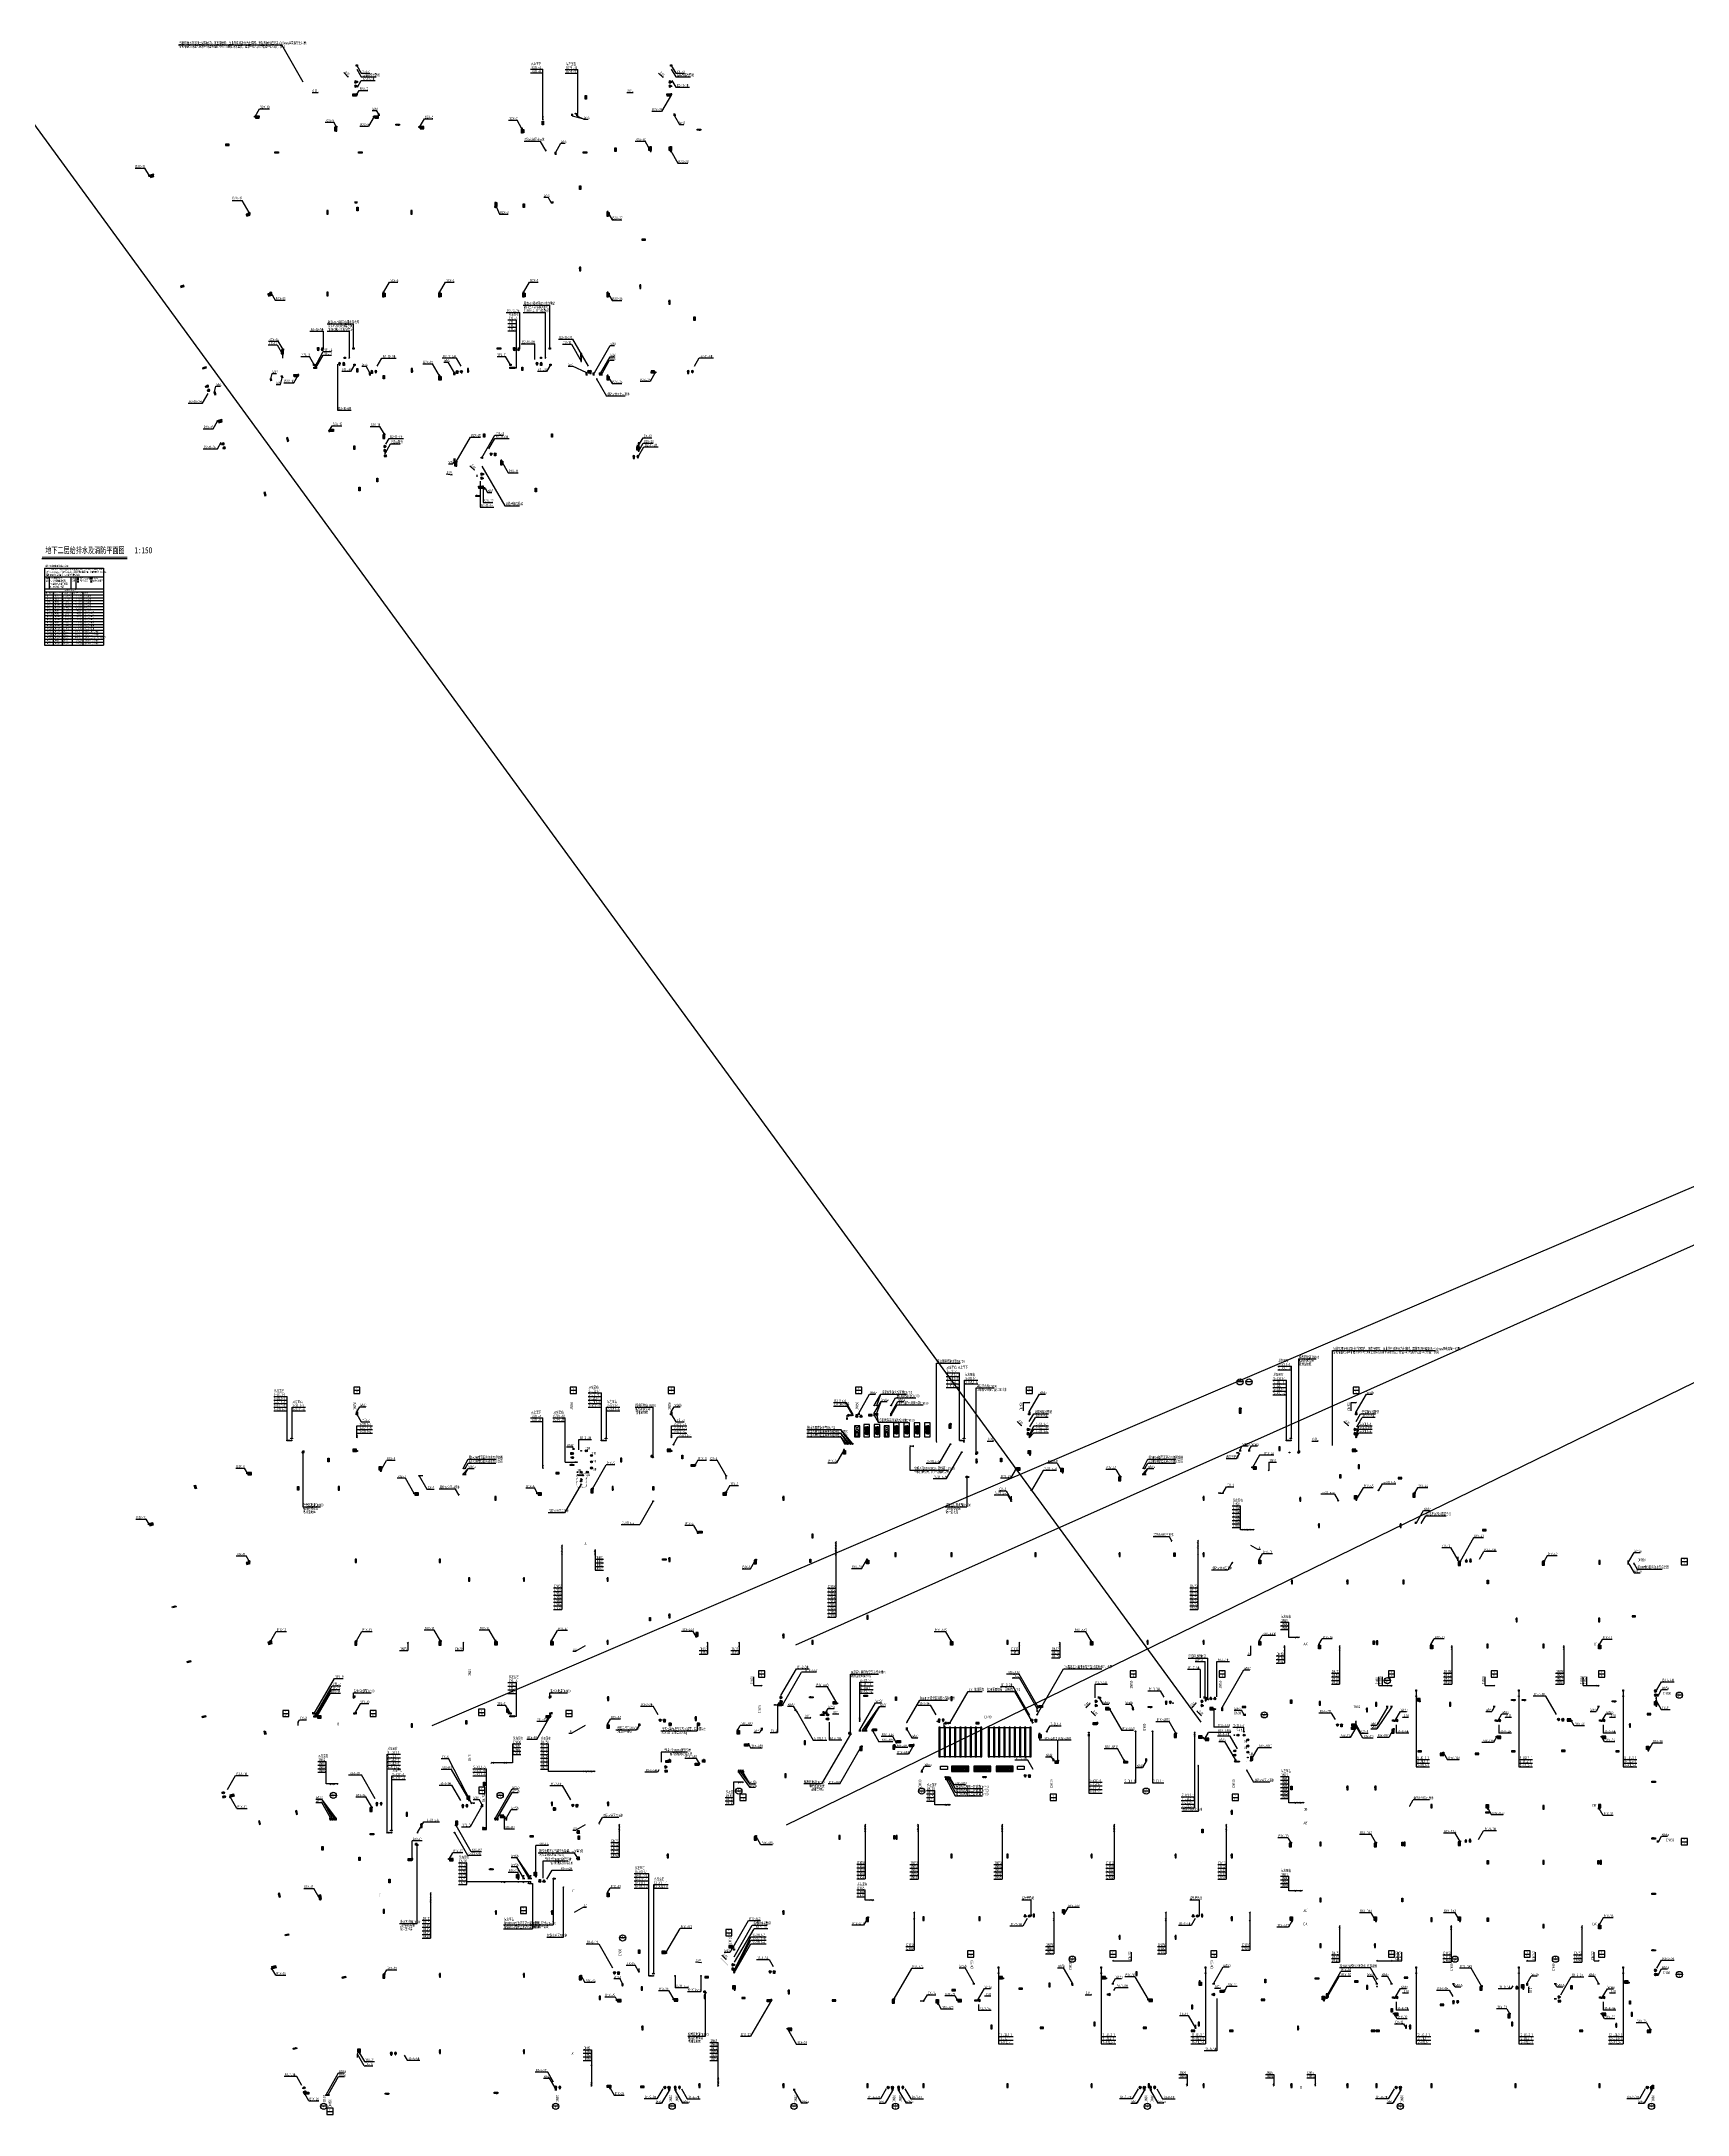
# Model space of a CAD drawing. Header units: millimetres. Extents: x -104227 to 2378000, y -101687 to 2248640.
# Drawn here: x 890119 to 1207374, y 1048777 to 1448444 of the extents above; entities that cross this region are included whole.
import ezdxf
from ezdxf.enums import TextEntityAlignment as Align

# ---------------------------------------------------------------- set-up
doc = ezdxf.new("R2010")
doc.units = ezdxf.units.MM
doc.header["$LTSCALE"] = 500
for name, pattern in [('1', [0.375, 0.25, -0.125]), ('CENTER2', [1.125, 0.75, -0.125, 0.125, -0.125]), ('CONTINOUS', [0]), ('DASH', [0.35, 0.25, -0.1]), ('DASHED', [0.75, 0.5, -0.25])]:
    doc.linetypes.add(name, pattern=pattern)
doc.layers.get('DEFPOINTS').update_dxf_attribs({"color": 9})
doc.layers.add('C-XREF-SLCT', color=7, linetype='Continuous', plot=False)
doc.layers.add('W-POST', color=10, linetype='Continuous', plot=False)
for name, color, linetype in [('W-BUSH', 231, 'Continuous'), ('W-BUSH-NOTE', 231, 'Continuous'), ('W-DRAI-DIMS', 51, 'Continuous'), ('W-DRAI-EQPM', 50, 'Continuous'), ('W-DRAI-FLDR', 50, 'Continuous'), ('W-DRAI-NOTE', 50, 'Continuous'), ('W-EQPM', 40, 'Continuous'), ('W-FRPT-EXTG', 140, 'Continuous'), ('W-FRPT-HYDT', 140, 'Continuous'), ('W-FRPT-HYDT-DIMS', 61, 'Continuous'), ('W-FRPT-HYDT-EQPM', 60, 'Continuous'), ('W-FRPT-HYDT-PIPE', 1, 'Continuous'), ('W-FRPT-NOTE', 60, 'Continuous'), ('W-FRPT-SPRL-DIMS', 61, 'Continuous'), ('W-FRPT-SPRL-EQPM', 60, 'Continuous'), ('W-FRPT-SPRL-PIPE', 2, 'Continuous'), ('W-HOLE-NOTE', 231, 'Continuous'), ('W-NOTE', 40, 'Continuous'), ('W-NOTE-NAME', 40, 'Continuous'), ('W-RAIN-DIMS', 61, 'Continuous'), ('W-RAIN-EQPM', 60, 'Continuous'), ('W-RAIN-NOTE', 60, 'Continuous'), ('W-WSUP-COOL-PIPE', 3, 'Continuous'), ('W-WSUP-DIMS', 41, 'Continuous'), ('W-WSUP-EQPM', 40, 'Continuous'), ('W-WSUP-NOTE', 40, 'Continuous')]:
    doc.layers.add(name, color=color, linetype=linetype)
doc.styles.add('Acs', font='', dxfattribs={"width": 0.7})
doc.styles.add('TH-STYLE1', font='', dxfattribs={"width": 0.8})
doc.styles.add('TH-STYLE3', font='tssdeng.shx', dxfattribs={"width": 0.7, "bigfont": 'tssdchn.shx'})
doc.styles.get('Acs').set_extended_font_data('SimSun')
doc.styles.get('TH-STYLE1').set_extended_font_data('SimSun')

# ---------------------------------------------------------------- blocks, each defined once
blk = doc.blocks.new('*U170')
for points in [[(-100, 0, 1), (100, 0, 1)], [(0, 100), (0, -100, 0.4142136), (100, 0, 0.4142136)]]:
    blk.add_hatch(color=256).paths.add_polyline_path(points)
h = blk.add_hatch(color=256)
h.paths.add_polyline_path([(0, 100), (0, 0), (100, 0, 0.4142136)])
h.paths.add_polyline_path([(0, -100), (0, 0), (-100, 0, 0.4142136)])
blk.add_line((0, 100), (0, -100))
for radius in [200, 100]:
    blk.add_circle((0, 0), radius)
blk = doc.blocks.new('*U200')
at = {"linetype": 'CONTINOUS'}
h = blk.add_hatch(dxfattribs=at)
h.set_pattern_fill('ANSI31', color=256, scale=150, angle=180, style=0)
h.set_pattern_definition([(315, (-384620.485, -22544.052), (-13.25825215, -13.25825215), [])])
h.paths.add_polyline_path([(163, 59), (237, 59), (237, 126), (163, 126)])
h = blk.add_hatch(dxfattribs=at)
h.set_pattern_fill('ANSI31', color=256, scale=150, angle=180, style=0)
h.set_pattern_definition([(225, (385320.485, -22544.052), (13.25825215, -13.25825215), [])])
h.paths.add_polyline_path([(537, 59), (463, 59), (463, 126), (537, 126)])
for p, q in [((200, 207), (100, 34)), ((300, 34), (100, 34)), ((200, 207), (300, 34)), ((500, 207), (400, 34)), ((400, 34), (600, 34)), ((500, 207), (600, 34))]:
    blk.add_line(p, q, dxfattribs=at)
for points in [[(700, 0), (700, 240), (0, 240), (0, 0)], [(163, 59), (237, 59), (237, 126), (163, 126)], [(537, 59), (463, 59), (463, 126), (537, 126)]]:
    blk.add_lwpolyline(points, close=True, dxfattribs=at)
blk = doc.blocks.new('*U327')
blk.add_hatch(color=256).paths.add_polyline_path([(0, 200), (700, 0), (0, 0)])
for p, q in [((0, 200), (0, 0)), ((700, 200), (0, 200)), ((0, 200), (700, 0)), ((0, 0), (700, 0)), ((700, 0), (700, 200))]:
    blk.add_line(p, q)
blk = doc.blocks.new('单栓消火栓侧接')
at = {"layer": 'DEFPOINTS'}
for p, q in [((885842, 1182528), (885642, 1182728)), ((885642, 1182528), (885842, 1182728))]:
    blk.add_line(p, q, dxfattribs=at)
blk.add_lwpolyline([(885642, 1182728), (885842, 1182728), (885842, 1182528), (885642, 1182528)], close=True, dxfattribs=at)
at = {"layer": 'W-FRPT-HYDT-EQPM'}
blk.add_circle((885742, 1182628), 75, dxfattribs=at)
at = {"layer": 'W-FRPT-EXTG'}
blk.add_blockref('*U200', (884942, 1182728), dxfattribs=at)
at = {"layer": 'W-FRPT-HYDT'}
blk.add_blockref('*U327', (884942, 1182528), dxfattribs=at)
blk = doc.blocks.new('单栓消火栓背接')
at = {"layer": 'DEFPOINTS'}
for p, q in [((886233, 1182328), (886033, 1182528)), ((886033, 1182328), (886233, 1182528))]:
    blk.add_line(p, q, dxfattribs=at)
blk.add_lwpolyline([(886033, 1182528), (886233, 1182528), (886233, 1182328), (886033, 1182328)], close=True, dxfattribs=at)
at = {"layer": 'W-FRPT-HYDT-EQPM'}
blk.add_circle((886133, 1182428), 75, dxfattribs=at)
at = {"layer": 'W-FRPT-EXTG'}
blk.add_blockref('*U200', (886033, 1182728), dxfattribs=at)
at = {"layer": 'W-FRPT-HYDT'}
blk.add_blockref('*U327', (886033, 1182528), dxfattribs=at)
blk = doc.blocks.new('*U330')
blk.add_hatch(color=256).paths.add_polyline_path([(0, 0), (750, 0), (0, 200)])
for p, q in [((0, 200), (0, 0)), ((750, 200), (0, 200)), ((0, 0), (750, 0)), ((325, 250), (425, 250)), ((375, 150), (375, 250)), ((750, 0), (750, 200))]:
    blk.add_line(p, q)
blk.add_circle((375, 150), 50)
blk = doc.blocks.new('单栓带卷盘立管组')
at = {"layer": 'DEFPOINTS'}
for p, q in [((883782, 1189914), (883982, 1190114)), ((883982, 1189914), (883782, 1190114))]:
    blk.add_line(p, q, dxfattribs=at)
blk.add_lwpolyline([(883982, 1190114), (883782, 1190114), (883782, 1189914), (883982, 1189914)], close=True, dxfattribs=at)
at = {"layer": 'W-FRPT-HYDT-EQPM'}
blk.add_circle((883882, 1190014), 75, dxfattribs=at)
at = {"layer": 'W-FRPT-EXTG', "extrusion": (0, 0, -1), "zscale": -1}
blk.add_blockref('*U200', (-884707, 1190114), dxfattribs=at)
at = {"layer": 'W-FRPT-HYDT', "extrusion": (0, 0, -1), "zscale": -1}
blk.add_blockref('*U330', (-884732, 1189914), dxfattribs=at)
blk = doc.blocks.new('单栓带卷盘背接组')
at = {"layer": 'DEFPOINTS'}
for p, q in [((887215, 1189691), (887015, 1189891)), ((887015, 1189691), (887215, 1189891))]:
    blk.add_line(p, q, dxfattribs=at)
blk.add_lwpolyline([(887015, 1189891), (887215, 1189891), (887215, 1189691), (887015, 1189691)], close=True, dxfattribs=at)
at = {"layer": 'W-FRPT-HYDT-EQPM'}
blk.add_circle((887115, 1189791), 75, dxfattribs=at)
at = {"layer": 'W-FRPT-EXTG'}
blk.add_blockref('*U200', (887040, 1190091), dxfattribs=at)
at = {"layer": 'W-FRPT-HYDT'}
blk.add_blockref('*U330', (887015, 1189891), dxfattribs=at)
blk = doc.blocks.new('水力警铃')
at = {"layer": 'W-FRPT-SPRL-EQPM'}
for p, q in [((-100, 0), (100, 0)), ((3, 127), (46, 193)), ((46, 193), (65, 125)), ((65, 125), (128, 211))]:
    blk.add_line(p, q, dxfattribs=at)
blk.add_arc((0, 0), 100, 0, 180, dxfattribs=at)
blk = doc.blocks.new('*U245')
for p, q in [((-46, 20), (-75, -4)), ((-46, 20), (-12, 48)), ((38, 32), (-38, -32)), ((17, 73), (-12, 48)), ((57, 48), (38, 32)), ((75, 4), (46, -20)), ((-38, -32), (-57, -48)), ((12, -48), (-17, -73)), ((12, -48), (46, -20))]:
    blk.add_line(p, q)
blk.add_circle((0, 0), 75)
at = {"layer": 'DEFPOINTS'}
for p, q in [((0, 150), (-150, 150)), ((-150, 0), (-150, 150)), ((0, 0), (-150, 0)), ((0, 0), (0, 150))]:
    blk.add_line(p, q, dxfattribs=at)
blk = doc.blocks.new('*U269')
for p, q in [((-100, 0), (-100, -300)), ((100, 0), (100, -300))]:
    blk.add_line(p, q)
at = {"layer": 'DEFPOINTS'}
blk.add_line((0, 0), (0, -300), dxfattribs=at)
blk = doc.blocks.new('*U270')
for p, q in [((-100, 0), (-100, -300)), ((100, 0), (100, -300)), ((-100, -150), (-160, -150)), ((160, -150), (100, -150))]:
    blk.add_line(p, q)
at = {"layer": 'DEFPOINTS'}
blk.add_line((0, 0), (0, -300), dxfattribs=at)
blk = doc.blocks.new('*U276')
for p, q in [((160, 30), (-160, 30)), ((-100, 0), (-160, 0)), ((-100, 0), (-100, -300)), ((100, 0), (100, -300)), ((160, 0), (100, 0)), ((-100, -150), (-160, -150)), ((-100, -300), (-160, -300)), ((160, -330), (-160, -330)), ((160, -150), (100, -150)), ((160, -300), (100, -300))]:
    blk.add_line(p, q)
at = {"layer": 'DEFPOINTS'}
blk.add_line((0, 0), (0, -300), dxfattribs=at)
blk = doc.blocks.new('*U350')
for p, q in [((160, 30), (-160, 30)), ((-100, 0), (-160, 0)), ((-100, 0), (-100, -300)), ((100, 0), (100, -300)), ((160, 0), (100, 0)), ((-100, -150), (-160, -150)), ((160, -150), (100, -150))]:
    blk.add_line(p, q)
at = {"layer": 'DEFPOINTS'}
blk.add_line((0, 0), (0, -300), dxfattribs=at)
blk = doc.blocks.new('*U352')
for p, q in [((-173, -350), (0, -50)), ((173, -350), (-173, -350)), ((0, -50), (173, -350)), ((627, -350), (800, -50)), ((973, -350), (627, -350)), ((800, -50), (973, -350))]:
    blk.add_line(p, q)
for centre, radius in [((0, 0), 50), ((800, 0), 50), ((0, -250), 200), ((800, -250), 200)]:
    blk.add_circle(centre, radius)
at = {"layer": 'DEFPOINTS'}
blk.add_line((0, 0), (0, 150), dxfattribs=at)
blk = doc.blocks.new('压力废水排出管')
blk.add_circle((109673176, -9743579), 75)
at = {"layer": 'DEFPOINTS'}
for p, q in [((109673004, -9743538), (109673348, -9743620)), ((109673135, -9743751), (109673217, -9743407))]:
    blk.add_line(p, q, dxfattribs=at)
blk.add_lwpolyline([(109673004, -9743538), (109673217, -9743407), (109673348, -9743620), (109673135, -9743751)], close=True, dxfattribs=at)
blk = doc.blocks.new('*U356')
for p, q in [((160, 30), (-160, 30)), ((-100, 0), (-160, 0)), ((-100, 0), (-100, -500)), ((100, 0), (100, -500)), ((160, 0), (100, 0)), ((-100, -250), (-160, -250)), ((-100, -500), (-160, -500)), ((160, -530), (-160, -530)), ((160, -250), (100, -250)), ((160, -500), (100, -500))]:
    blk.add_line(p, q)
at = {"layer": 'DEFPOINTS'}
blk.add_line((0, 0), (0, -500), dxfattribs=at)
blk = doc.blocks.new('*U373')
for p, q in [((-173, -350), (0, -50)), ((173, -350), (-173, -350)), ((0, -50), (173, -350)), ((227, -350), (400, -50)), ((573, -350), (227, -350)), ((400, -50), (573, -350))]:
    blk.add_line(p, q)
for centre, radius in [((0, 0), 50), ((400, 0), 50), ((0, -250), 200), ((400, -250), 200)]:
    blk.add_circle(centre, radius)
at = {"layer": 'DEFPOINTS'}
blk.add_line((0, 0), (0, 150), dxfattribs=at)
blk = doc.blocks.new('重力流雨水井编号')
at = {"layer": 'W-RAIN-EQPM'}
blk.add_lwpolyline([(-400, 0), (400, 0), (400, 800), (-400, 800)], close=True, dxfattribs=at)
at = {"layer": 'W-RAIN-NOTE'}
blk.add_line((-400, 400), (400, 400), dxfattribs=at)
at = {"layer": 'W-RAIN-NOTE', "style": 'TH-STYLE3', "width": 0.7}
blk.add_text('Y', height=250, rotation=0, dxfattribs=at).set_placement((-12, 620, 3564), align=Align.MIDDLE)
at = {"layer": 'W-RAIN-NOTE', "style": 'TH-STYLE3', "width": 0.7, "flags": 8}
blk.add_attdef('-', text='', height=250, rotation=0, dxfattribs=at).set_placement((0, 90), align=Align.CENTER)
blk = doc.blocks.new('污废合流井编号')
at = {"layer": 'W-DRAI-EQPM'}
blk.add_circle((0, 400), 400, dxfattribs=at)
at = {"layer": 'W-DRAI-NOTE'}
blk.add_line((400, 400), (-400, 400), dxfattribs=at)
at = {"layer": 'W-DRAI-NOTE', "style": 'TH-STYLE3', "width": 0.7}
blk.add_text('P', height=250, dxfattribs=at).set_placement((0, 586), align=Align.MIDDLE)
at = {"layer": 'W-DRAI-NOTE', "style": 'TH-STYLE3', "width": 0.7, "flags": 8}
blk.add_attdef('-', text='', height=250, dxfattribs=at).set_placement((-10, 90), align=Align.CENTER)
blk = doc.blocks.new('*U337')
for p, q in [((-100, 0), (-100, -250)), ((100, 0), (100, -250)), ((-100, -125), (-160, -125)), ((160, -125), (100, -125))]:
    blk.add_line(p, q)
at = {"layer": 'DEFPOINTS'}
blk.add_line((0, 0), (0, -250), dxfattribs=at)
blk = doc.blocks.new('*U357')
for p, q in [((-100, 0), (-100, -350)), ((100, 0), (100, -350)), ((-100, -175), (-160, -175)), ((160, -175), (100, -175))]:
    blk.add_line(p, q)
at = {"layer": 'DEFPOINTS'}
blk.add_line((0, 0), (0, -350), dxfattribs=at)
blk = doc.blocks.new('*U358')
for p, q in [((-100, 0), (-100, -400)), ((100, 0), (100, -400)), ((-100, -200), (-160, -200)), ((160, -200), (100, -200))]:
    blk.add_line(p, q)
at = {"layer": 'DEFPOINTS'}
blk.add_line((0, 0), (0, -400), dxfattribs=at)
blk = doc.blocks.new('*U359')
for p, q in [((-173, -350), (0, -50)), ((173, -350), (-173, -350)), ((0, -50), (173, -350))]:
    blk.add_line(p, q)
for centre, radius in [((0, 0), 50), ((0, -250), 200)]:
    blk.add_circle(centre, radius)
at = {"layer": 'DEFPOINTS'}
blk.add_line((0, 0), (0, 150), dxfattribs=at)
blk = doc.blocks.new('221')
for p, q in [((2142125.8, 732282.6), (2142125.8, 732287.7)), ((2142125.8, 732287.7), (2142131.3, 732287.7)), ((2142131.3, 732287.7), (2142125.8, 732282.6)), ((2142125.8, 732287.7), (2142131.3, 732282.6)), ((2142131.3, 732282.6), (2142125.8, 732282.6)), ((2142129.4, 732288.4), (2142127.7, 732288.4)), ((2142127.7, 732288.4), (2142127.7, 732287.7)), ((2142129.4, 732288.4), (2142129.4, 732287.7)), ((2142131.3, 732282.6), (2142131.3, 732287.7))]:
    blk.add_line(p, q)
blk = doc.blocks.new('*U217')
at = {"layer": 'W-WSUP-COOL-PIPE'}
blk.add_line((-300, 0), (0, 0), dxfattribs=at)
at = {"layer": 'W-WSUP-EQPM'}
blk.add_line((-200, -50), (-200, 50), dxfattribs=at)
blk = doc.blocks.new('冲洗给水')
at = {"layer": 'W-WSUP-EQPM'}
blk.add_circle((957645, 1148834), 75, dxfattribs=at)
at = {"layer": 'W-WSUP-EQPM', "xscale": 2, "yscale": 2, "zscale": 2}
blk.add_blockref('*U217', (957570, 1148834), dxfattribs=at)
blk = doc.blocks.new('*U187')
at = {"layer": 'W-WSUP-EQPM'}
h = blk.add_hatch(color=256, dxfattribs=at)
h.paths.add_polyline_path([(106, 14, 0.5661904), (60, 14), (83, 0)])
h.paths.add_polyline_path([(60, 14, 0.135933), (57, 0, 0.135933), (60, -14), (83, 0)])
h.paths.add_polyline_path([(60, -14, 0.5661904), (106, -14), (83, 0)])
h.paths.add_polyline_path([(106, -14, 0.135933), (110, 0, 0.135933), (106, 14), (83, 0)])
at = {"layer": 'W-WSUP-COOL-PIPE'}
blk.add_line((167, 0), (250, 0), dxfattribs=at)
at = {"layer": 'W-WSUP-EQPM'}
for p, q in [((0, 50), (0, -50)), ((0, 50), (167, -50)), ((0, -50), (167, 50)), ((167, 50), (167, -50)), ((378, 53), (272, -53)), ((378, 53), (323, 20))]:
    blk.add_line(p, q, dxfattribs=at)
for centre, radius in [((83, 0), 26.7), ((325, 0), 75)]:
    blk.add_circle(centre, radius, dxfattribs=at)
blk = doc.blocks.new('真空破坏器')
blk.add_hatch(color=8).paths.add_polyline_path([(75, 0), (0, 130), (-75, 0)])
at = {"linetype": 'CENTER2'}
for p, q in [((-75, 0), (-75, 300)), ((-75, 300), (75, 300)), ((0, 130), (-75, 0)), ((75, 0), (-75, 0)), ((75, 300), (75, 0))]:
    blk.add_line(p, q, dxfattribs=at)
blk.add_line((75, 0), (0, 130))
blk = doc.blocks.new('*U186')
blk.add_hatch(color=256).paths.add_polyline_path([(-410, 85), (-410, -85), (0, 0)])
for p in [(-410, 85), (-410, -85)]:
    blk.add_line(p, (0, 0))
blk.add_lwpolyline([(0, -85), (0, 85), (-410, 85), (-410, -85)], close=True)
blk = doc.blocks.new('闸阀')
for p, q in [((0, 90), (0, -90)), ((0, 90), (300, -90)), ((0, -90), (300, 90)), ((150, 90), (150, -90)), ((300, 90), (300, -90))]:
    blk.add_line(p, q)
blk = doc.blocks.new('立式泵')
at = {"linetype": 'Continuous'}
h = blk.add_hatch(dxfattribs=at)
h.set_pattern_fill('NET', color=8, scale=270, angle=-270, style=0)
h.set_pattern_definition([(90, (-658012.705, -679308.226), (-33.75, -4e-11), []), (180, (-658012.705, -679308.226), (4e-11, -33.75), [])])
edge = h.paths.add_edge_path()
edge.add_arc((255, 0), 122, 0, 360)
at = {"color": 7, "linetype": 'Continuous'}
for p, q in [((0, 98), (16, 98)), ((0, -98), (0, 98)), ((0, -98), (0, 98)), ((16, -98), (16, 98)), ((16, -98), (16, 98)), ((142, 45), (16, 67)), ((84, 185), (70, 171)), ((84, 185), (70, 171)), ((75, 135), (70, 171)), ((75, 135), (70, 171)), ((83, 176), (79, 172)), ((83, 176), (79, 172)), ((79, 172), (80, 166)), ((79, 172), (80, 166)), ((80, 166), (86, 165)), ((80, 166), (86, 165)), ((88, 174), (83, 176)), ((88, 174), (83, 176)), ((120, 180), (84, 185)), ((120, 180), (84, 185)), ((86, 165), (90, 169)), ((86, 165), (90, 169)), ((90, 169), (88, 174)), ((90, 169), (88, 174)), ((158, 112), (143, 97)), ((158, 112), (143, 97)), ((143, 97), (156, 71)), ((143, 97), (156, 71)), ((156, 102), (152, 98)), ((156, 102), (152, 98)), ((152, 98), (154, 93)), ((152, 98), (154, 93)), ((154, 93), (159, 91)), ((154, 93), (159, 91)), ((162, 101), (156, 102)), ((162, 101), (156, 102)), ((184, 99), (158, 112)), ((184, 99), (158, 112)), ((159, 91), (163, 95)), ((159, 91), (163, 95)), ((163, 95), (162, 101)), ((163, 95), (162, 101)), ((352, 112), (325, 99)), ((352, 112), (325, 99)), ((348, 101), (346, 96)), ((348, 101), (346, 96)), ((346, 96), (350, 91)), ((346, 96), (350, 91)), ((353, 103), (348, 101)), ((353, 103), (348, 101)), ((350, 91), (356, 93)), ((350, 91), (356, 93)), ((366, 97), (352, 112)), ((366, 97), (352, 112)), ((357, 98), (353, 103)), ((357, 98), (353, 103)), ((354, 71), (366, 97)), ((354, 71), (366, 97)), ((356, 93), (357, 98)), ((356, 93), (357, 98)), ((368, 45), (499, 67)), ((390, 180), (425, 185)), ((390, 180), (425, 185)), ((421, 175), (420, 169)), ((421, 175), (420, 169)), ((420, 169), (424, 165)), ((420, 169), (424, 165)), ((427, 176), (421, 175)), ((427, 176), (421, 175)), ((424, 165), (429, 167)), ((424, 165), (429, 167)), ((440, 171), (425, 185)), ((440, 171), (425, 185)), ((431, 172), (427, 176)), ((431, 172), (427, 176)), ((429, 167), (431, 172)), ((429, 167), (431, 172)), ((435, 135), (440, 171)), ((435, 135), (440, 171)), ((491, 83), (491, 67)), ((491, 83), (499, 83)), ((491, 83), (499, 83)), ((491, 83), (491, 67)), ((491, 78), (499, 78)), ((491, 78), (499, 78)), ((491, 72), (499, 72)), ((491, 72), (499, 72)), ((491, 67), (499, 67)), ((491, 67), (499, 67)), ((491, 55), (499, 55)), ((491, 55), (491, 40)), ((491, 55), (491, 40)), ((491, 55), (499, 55)), ((491, 51), (499, 51)), ((491, 51), (499, 51)), ((491, 44), (499, 44)), ((491, 44), (499, 44)), ((491, 40), (499, 40)), ((491, 40), (499, 40)), ((491, 8), (499, 8)), ((491, -8), (491, 8)), ((491, -8), (491, 8)), ((491, 8), (499, 8)), ((491, 3), (499, 3)), ((491, 3), (499, 3)), ((499, -98), (499, 98)), ((499, -98), (499, 98)), ((515, -98), (515, 98)), ((515, -98), (515, 98)), ((0, -98), (16, -98)), ((142, -45), (16, -67)), ((75, -135), (70, -171)), ((75, -135), (70, -171)), ((70, -171), (84, -185)), ((70, -171), (84, -185)), ((80, -167), (79, -172)), ((80, -167), (79, -172)), ((79, -172), (83, -176)), ((79, -172), (83, -176)), ((86, -165), (80, -167)), ((86, -165), (80, -167)), ((83, -176), (88, -175)), ((83, -176), (88, -175)), ((120, -180), (84, -185)), ((120, -180), (84, -185)), ((90, -169), (86, -165)), ((90, -169), (86, -165)), ((88, -175), (90, -169)), ((88, -175), (90, -169)), ((156, -71), (143, -97)), ((156, -71), (143, -97)), ((143, -97), (158, -112)), ((143, -97), (158, -112)), ((154, -93), (152, -98)), ((154, -93), (152, -98)), ((152, -98), (156, -103)), ((152, -98), (156, -103)), ((159, -91), (154, -93)), ((159, -91), (154, -93)), ((156, -103), (162, -101)), ((156, -103), (162, -101)), ((158, -112), (184, -99)), ((158, -112), (184, -99)), ((163, -96), (159, -91)), ((163, -96), (159, -91)), ((162, -101), (163, -96)), ((162, -101), (163, -96)), ((325, -99), (352, -112)), ((325, -99), (352, -112)), ((350, -91), (346, -95)), ((350, -91), (346, -95)), ((346, -95), (348, -101)), ((346, -95), (348, -101)), ((348, -101), (353, -102)), ((348, -101), (353, -102)), ((356, -93), (350, -91)), ((356, -93), (350, -91)), ((352, -112), (366, -97)), ((352, -112), (366, -97)), ((353, -102), (357, -98)), ((353, -102), (357, -98)), ((366, -97), (354, -71)), ((366, -97), (354, -71)), ((357, -98), (356, -93)), ((357, -98), (356, -93)), ((368, -45), (499, -67)), ((390, -180), (425, -185)), ((390, -180), (425, -185)), ((424, -165), (420, -169)), ((424, -165), (420, -169)), ((420, -169), (421, -174)), ((420, -169), (421, -174)), ((421, -174), (427, -176)), ((421, -174), (427, -176)), ((429, -166), (424, -165)), ((429, -166), (424, -165)), ((425, -185), (440, -171)), ((425, -185), (440, -171)), ((427, -176), (431, -172)), ((427, -176), (431, -172)), ((431, -172), (429, -166)), ((431, -172), (429, -166)), ((435, -135), (440, -171)), ((435, -135), (440, -171)), ((491, -3), (499, -3)), ((491, -3), (499, -3)), ((491, -8), (499, -8)), ((491, -8), (499, -8)), ((491, -55), (491, -40)), ((491, -40), (499, -40)), ((491, -40), (499, -40)), ((491, -55), (491, -40)), ((491, -44), (499, -44)), ((491, -44), (499, -44)), ((491, -51), (499, -51)), ((491, -51), (499, -51)), ((491, -55), (499, -55)), ((491, -55), (499, -55)), ((491, -67), (499, -67)), ((491, -83), (491, -67)), ((491, -83), (491, -67)), ((491, -67), (499, -67)), ((491, -72), (499, -72)), ((491, -72), (499, -72)), ((491, -78), (499, -78)), ((491, -78), (499, -78)), ((491, -83), (499, -83)), ((491, -83), (499, -83))]:
    blk.add_line(p, q, dxfattribs=at)
for centre, radius in [((84, 170), 4.96), ((84, 170), 4.96), ((84, 170), 3.24), ((84, 170), 3.24), ((255, 0), 122), ((255, 0), 122), ((158, 97), 4.96), ((158, 97), 4.96), ((158, 97), 3.24), ((158, 97), 3.24), ((352, 97), 4.96), ((352, 97), 4.96), ((352, 97), 3.24), ((352, 97), 3.24), ((425, 171), 4.96), ((425, 171), 4.96), ((425, 171), 3.24), ((425, 171), 3.24), ((84, -171), 4.96), ((84, -171), 4.96), ((84, -171), 3.24), ((84, -171), 3.24), ((158, -97), 4.96), ((158, -97), 4.96), ((158, -97), 3.24), ((158, -97), 3.24), ((352, -97), 4.96), ((352, -97), 4.96), ((352, -97), 3.24), ((352, -97), 3.24), ((425, -170), 4.96), ((425, -170), 4.96), ((425, -170), 3.24), ((425, -170), 3.24)]:
    blk.add_circle(centre, radius, dxfattribs=at)
for start, end in [(16.056106, 163.757146), (16.056106, 163.757146), (196.246589, 343.943894), (196.246589, 343.943894)]:
    blk.add_arc((255, 0), 225, start, end, dxfattribs=at)
blk = doc.blocks.new('可曲绕橡胶接头')
for p, q in [((0, 90), (0, -90)), ((240, 90), (240, -90))]:
    blk.add_line(p, q)
blk.add_circle((120, 0), 90)
blk = doc.blocks.new('止回阀')
for p, q in [((0, 126), (300, 126)), ((0, 90), (0, -90)), ((0, -90), (300, 90)), ((300, 126), (150, 150)), ((300, 90), (300, -90))]:
    blk.add_line(p, q)
blk = doc.blocks.new('断线')
for centre, start, end in [((-31, -21), 34.25298, 147.65518), ((31, 21), 214.25298, 327.65518)]:
    blk.add_arc(centre, 38.1, start, end)
blk = doc.blocks.new('电接点压力表')
for p, q in [((53, 328), (-53, 222)), ((53, 328), (-2, 295)), ((0, 200), (0, 0)), ((0, 100), (60, 100)), ((60, 100), (60, 30)), ((111, 245), (69, 245)), ((75, 275), (111, 275)), ((111, 275), (111, 245))]:
    blk.add_line(p, q)
blk.add_circle((0, 275), 75)
blk = doc.blocks.new('蝶阀')
h = blk.add_hatch(color=256)
h.paths.add_polyline_path([(151, -19, 0.135933), (156, 0, 0.7606673), (89, 19)])
h.paths.add_polyline_path([(89, 19, 0.135933), (84, 0, 0.7606673), (151, -19)])
blk.add_line((0, 90), (240, -90))
blk.add_lwpolyline([(0, -90), (240, -90), (240, 90), (0, 90)], close=True)
blk.add_circle((120, 0), 36)
blk = doc.blocks.new('立式增压设备（甲）')
at = {"layer": 'W-EQPM'}
blk.add_lwpolyline([(3425733, -1114444), (3427833, -1114444), (3427833, -1115444), (3425733, -1115444)], close=True, dxfattribs=at)
for radius in [500, 200]:
    blk.add_circle((3426233, -1114944), radius, dxfattribs=at)
at = {"layer": 'W-FRPT-HYDT-EQPM'}
for p, q in [((3427024, -1114817), (3426983, -1114817)), ((3427087, -1114817), (3427024, -1114780)), ((3427024, -1114854), (3427024, -1114780)), ((3427087, -1114817), (3427024, -1114854)), ((3427087, -1114817), (3427142, -1114817)), ((3427103, -1114788), (3427103, -1114845)), ((3427126, -1114788), (3427126, -1114845))]:
    blk.add_line(p, q, dxfattribs=at)
at = {"layer": 'W-FRPT-HYDT-PIPE'}
for p, q in [((3426733, -1114944), (3426817, -1114944)), ((3426777, -1114697), (3426777, -1114607)), ((3426777, -1114847), (3426777, -1114944)), ((3426937, -1114944), (3426983, -1114944)), ((3426983, -1115444), (3426983, -1114444)), ((3427133, -1114694), (3426983, -1114694)), ((3427810, -1114694), (3427833, -1114694)), ((3427133, -1115194), (3426983, -1115194)), ((3427810, -1115194), (3427833, -1115194))]:
    blk.add_line(p, q, dxfattribs=at)
at = {"layer": 'W-EQPM', "xscale": 0.5, "yscale": 0.5, "zscale": 0.5, "rotation": 180}
for p in [(3427810, -1114694), (3427810, -1115194)]:
    blk.add_blockref('立式泵', p, dxfattribs=at)
at = {"layer": 'W-FRPT-HYDT-EQPM'}
for name, p, xscale, yscale, zscale, rotation in [('闸阀', (3426777, -1114847), 0.5, 0.5, 0.5, 90), ('蝶阀', (3426937, -1114944), 0.5, 0.5, 0.5, 180), ('电接点压力表', (3426983, -1115068), 0.3839999999909196, 0.3839999999909196, 0.3839999999909196, 270), ('闸阀', (3427283, -1114694), 0.5, 0.5, 0.5, 180), ('可曲绕橡胶接头', (3427553, -1114694), 0.5, 0.5, 0.5, 180), ('闸阀', (3427283, -1115194), 0.5, 0.5, 0.5, 180), ('可曲绕橡胶接头', (3427553, -1115194), 0.5, 0.5, 0.5, 180)]:
    blk.add_blockref(name, p, dxfattribs=dict(at, xscale=xscale, yscale=yscale, zscale=zscale, rotation=rotation))
at = {"layer": 'W-FRPT-HYDT-EQPM', "xscale": -0.5, "yscale": 0.5, "zscale": 0.5}
for p in [(3427433, -1114694), (3427433, -1115194)]:
    blk.add_blockref('止回阀', p, dxfattribs=at)
at = {"layer": 'W-FRPT-NOTE'}
blk.add_blockref('断线', (3426777, -1114607), dxfattribs=at)
blk = doc.blocks.new('*U243')
at = {"layer": 'W-EQPM'}
blk.add_blockref('立式增压设备（甲）', (-3425598, 1115538), dxfattribs=at)
blk = doc.blocks.new('1')
for p, q in [((-109083, -92373), (-109115, -92373)), ((-109115, -92586), (-109115, -92373)), ((-109115, -92586), (-109115, -92800)), ((-109083, -92800), (-109115, -92800)), ((-109083, -92529), (-109083, -92373)), ((-109083, -92376), (-109026, -92376)), ((-109083, -92427), (-109073, -92427)), ((-109083, -92437), (-109067, -92437)), ((-109083, -92446), (-109067, -92446)), ((-109083, -92457), (-109073, -92457)), ((-109083, -92644), (-109083, -92800)), ((-109083, -92716), (-109073, -92716)), ((-109083, -92727), (-109067, -92727)), ((-109083, -92736), (-109067, -92736)), ((-109083, -92746), (-109073, -92746)), ((-109026, -92796), (-109083, -92796)), ((-109073, -92427), (-109073, -92457)), ((-109073, -92746), (-109073, -92716)), ((-109067, -92437), (-109067, -92446)), ((-109067, -92736), (-109067, -92727)), ((-109026, -92421), (-109026, -92311)), ((-109026, -92311), (-108783, -92311)), ((-109026, -92421), (-108992, -92421)), ((-108992, -92774), (-109026, -92774)), ((-109026, -92774), (-109026, -92862)), ((-109026, -92862), (-108783, -92862)), ((-108992, -92376), (-108992, -92421)), ((-108992, -92752), (-108992, -92796)), ((-108927, -92773), (-108927, -92804)), ((-108927, -92804), (-108882, -92804)), ((-108913, -92778), (-108918, -92788)), ((-108918, -92788), (-108913, -92799)), ((-108913, -92778), (-108897, -92778)), ((-108913, -92799), (-108897, -92799)), ((-108912, -92311), (-108912, -92326)), ((-108912, -92852), (-108912, -92852)), ((-108912, -92862), (-108912, -92852)), ((-108897, -92862), (-108912, -92862)), ((-108905, -92775), (-108905, -92801)), ((-108897, -92326), (-108897, -92311)), ((-108897, -92778), (-108892, -92788)), ((-108892, -92788), (-108897, -92799)), ((-108897, -92852), (-108897, -92862)), ((-108882, -92773), (-108882, -92804)), ((-108821, -92370), (-108786, -92370)), ((-108820, -92802), (-108786, -92802)), ((-108817, -92376), (-108817, -92421)), ((-108817, -92752), (-108817, -92796)), ((-108807, -92370), (-108807, -92426)), ((-108807, -92747), (-108807, -92802)), ((-108786, -92441), (-108786, -92370)), ((-108786, -92421), (-108783, -92421)), ((-108786, -92802), (-108786, -92732)), ((-108786, -92752), (-108783, -92752)), ((-108786, -92752), (-108783, -92752)), ((-108783, -92421), (-108783, -92311)), ((-108783, -92390), (-108676, -92390)), ((-108783, -92752), (-108783, -92862)), ((-108783, -92783), (-108676, -92783)), ((-108676, -92354), (-108676, -92819)), ((-108648, -92354), (-108676, -92354)), ((-108648, -92819), (-108676, -92819)), ((-108648, -92354), (-108648, -92819)), ((-108620, -92354), (-108648, -92354)), ((-108620, -92819), (-108648, -92819)), ((-108620, -92354), (-108620, -92819)), ((-108494, -92406), (-108620, -92406)), ((-108494, -92766), (-108620, -92766)), ((-108494, -92346), (-108474, -92334)), ((-108494, -92346), (-108494, -92586)), ((-108494, -92826), (-108494, -92586)), ((-108494, -92826), (-108474, -92838)), ((-108474, -92334), (-107914, -92334)), ((-108041, -92334), (-108474, -92334)), ((-108474, -92334), (-108474, -92586)), ((-108474, -92394), (-107991, -92394)), ((-108474, -92444), (-107991, -92444)), ((-108474, -92486), (-107991, -92486)), ((-108474, -92534), (-107991, -92534)), ((-108474, -92838), (-108474, -92586)), ((-108474, -92639), (-107991, -92639)), ((-108474, -92686), (-107991, -92686)), ((-108474, -92729), (-107991, -92729)), ((-108474, -92778), (-107991, -92778)), ((-108041, -92838), (-108474, -92838)), ((-108474, -92838), (-107914, -92838)), ((-108154, -92889), (-108154, -92838)), ((-108154, -92889), (-107991, -92889)), ((-107991, -92334), (-107991, -92586)), ((-107991, -92889), (-107991, -92586)), ((-107991, -92882), (-107991, -92882)), ((-107868, -92376), (-107868, -92586)), ((-107868, -92796), (-107868, -92586))]:
    blk.add_line(p, q)
for centre, radius in [((-108905, -92586), 188), ((-109062, -92586), 13.5), ((-108905, -92586), 128), ((-109016, -92475), 13.5), ((-109016, -92698), 13.5), ((-108995, -92350), 10.5), ((-108995, -92823), 10.5), ((-108905, -92586), 93.8), ((-108905, -92429), 13.5), ((-108905, -92695), 13.5), ((-108905, -92744), 13.5), ((-108905, -92788), 13.2), ((-108815, -92350), 10.5), ((-108815, -92823), 10.5), ((-108793, -92475), 13.5), ((-108793, -92698), 13.5), ((-108747, -92586), 13.5)]:
    blk.add_circle(centre, radius)
for centre, radius, start, end in [((-108905, -92426), 101, 29.73361, 150.26639), ((-108905, -92756), 96.2, 204.48368, 335.51632), ((-107933, -92401), 68.8, 20.66286, 74.4968), ((-107933, -92772), 68.8, 285.5032, 339.33714)]:
    blk.add_arc(centre, radius, start, end)
blk = doc.blocks.new('*U362')
for p, q in [((-90148, -90892), (-87448, -90892)), ((-90148, -91992), (-90148, -90892)), ((-87448, -90892), (-87448, -91992)), ((-87448, -91992), (-90148, -91992))]:
    blk.add_line(p, q)
at = {"linetype": 'CENTER2', "xscale": 1.200000000000728, "yscale": 1.200000000000728, "zscale": 1.200000000000728}
blk.add_blockref('1', (41390, 19662), dxfattribs=at)
blk = doc.blocks.new('*U363')
for p, q in [((-90148, -90892), (-87748, -90892)), ((-90148, -91992), (-90148, -90892)), ((-87748, -90892), (-87748, -91992)), ((-87748, -91992), (-90148, -91992))]:
    blk.add_line(p, q)
at = {"linetype": 'CENTER2', "xscale": 1.200000000000728, "yscale": 1.200000000000728, "zscale": 1.200000000000728}
blk.add_blockref('1', (41240, 19662), dxfattribs=at)
blk = doc.blocks.new('A$C3EEB217A')
at = {"layer": 'W-FRPT-EXTG', "xscale": -1}
for p, rotation in [((994924, 1437327), 270), ((986624, 1432377, 0), 270), ((1000624, 1427227, 0), 270), ((993805, 1419927, 0), 270), ((950924, 1415777, 0), 270.0000000353849), ((982988, 1416436), 270), ((1016124, 1395327), 90), ((977924, 1389377, 0), 180), ((950874, 1384677, 0), 270), ((956244, 1384077), 90), ((982924, 1385677, 0), 90), ((975543, 1372827, 0), 90), ((988644, 1372827, 0), 90), ((950546, 1370460), 90), ((954974, 1364277), 90), ((951516, 1362527, 0), 90), ((973824, 1360927, 0), 180), ((985524, 1362327, 0), 90), ((945571, 1175326), 90), ((1013524, 1175177, 0), 270), ((1075224, 1175327), 90), ((992024, 1174127, 0), 180), ((1140573, 1172177, 0), 90), ((919793, 1170140), 105.2024943753134), ((939724, 1169827, 0), 90), ((1007924, 1169127, 0), 270), ((1038424, 1155877, 0), 90), ((1108624, 1157077, 0), 90), ((1169024, 1151777), 90), ((915322, 1146687), 195.2026553581341), ((1007524, 1144627, 0), 90), ((1147024, 1140077), 90), ((918194, 1136120, 0), 195.2026553581341), ((1038124, 1129327, 0), 180), ((1048624, 1129627, 0), 180), ((1054944, 1129327, 0), 90), ((1131124, 1128727), 90), ((921076, 1125514), 195.2026553581341), ((972124, 1124727, 0), 90), ((980074, 1126977, 0), 90), ((1040274, 1125927, 0), 180), ((975544, 1112877, 0), 90), ((1131144, 1112077, 0), 90), ((1200524, 1113027), 180), ((1168474, 1107127), 180), ((1114024, 1103777, 0), 90), ((944424, 1100427, 0), 90), ((993824, 1102477, 0), 90), ((1054624, 1102577, 0), 90), ((1152524, 1101277), 90), ((1200524, 1102127), 180), ((951524, 1098427, 0), 90), ((976474, 1096177, 0), 180), ((1169024, 1097777, 0), 90), ((1190324, 1097777), 90), ((957324, 1094177, 0), 90), ((1200524, 1091427), 180), ((1152524, 1090477), 90), ((937070, 1083436), 195.2026517061924), ((1169024, 1086677, 0), 90), ((1005424, 1080527, 0), 90), ((1200524, 1080547), 180), ((948051, 1075249, 0), 195.2026517061924), ((1126124, 1074877, 0), 90), ((1185124, 1073627, 0), 90), ((1150524, 1069227, 0), 90), ((1196174, 1070027), 270), ((938623, 1061547), 195.2026553581341), ((1200824, 1054427), 90)]:
    blk.add_blockref('*U200', p, dxfattribs=dict(at, rotation=rotation))
for p in [(959136, 1432277, 0), (1017174, 1431327, 0), (935824, 1426927, 0), (951933, 1426927, 0), (995224, 1426930, 0), (1010524, 1155657, 0), (1104124, 1127227, 0), (1174124, 1128577), (1176174, 1128577), (1193524, 1128327), (1072224, 1113727, 0), (954152, 1102727, 0), (1136324, 1074877, 0), (957074, 1052677, 0), (978074, 1052827, 0)]:
    blk.add_blockref('*U200', p, dxfattribs=at)
at = {"layer": 'W-FRPT-EXTG'}
for p, rotation in [((926276, 1428627), 180), ((945364, 1415127), 90), ((961564, 1415127), 90), ((1006524, 1410347), 179.9999999999999), ((993804, 1404927), 270), ((917573, 1401454, 0), 195.2026553581435), ((945364, 1399427), 90), ((1005424, 1401527, 0), 270), ((1011024, 1398527, 0), 270), ((994024, 1388277, 0), 270), ((921848, 1385724), 195.2026553581435), ((961644, 1384677), 90), ((972443, 1384677), 90), ((937762, 1371396), 105.2026517062332), ((932991, 1361499), 285.2024943196274), ((1050224, 1183727, 0), 179.9999999999999), ((1001724, 1175327), 270), ((1070474, 1174427, 0), 90), ((1128623, 1177527), 270), ((1143923, 1174027, 0), 270), ((947324, 1169827, 0), 270), ((977504, 1167927), 270), ((1000324, 1169127, 0), 90), ((1033004, 1167927), 270), ((1114004, 1167927), 270), ((1132623, 1167727), 270), ((1038624, 1160677, 0), 270), ((1136224, 1162627), 270), ((1151974, 1162627), 270), ((1168574, 1161577), 180), ((950604, 1155877), 270), ((966795, 1155877), 270), ((1011024, 1156127, 0), 270), ((1054604, 1157077, 0), 270), ((1065404, 1157077, 0), 270), ((1081604, 1157077, 0), 270), ((1097804, 1157077, 0), 270), ((1114004, 1157077), 270), ((1190304, 1155577), 270), ((972424, 1152277, 0), 270), ((983004, 1152277), 270), ((999124, 1152277), 270), ((1131024, 1151777), 270), ((1141704, 1151777), 270), ((1152504, 1151777), 270), ((1011024, 1145227, 0), 270), ((1049204, 1144977, 0), 270), ((1174324, 1144477), 270), ((1190224, 1144477), 270), ((999124, 1140177, 0), 270), ((1033004, 1141377), 270), ((1038624, 1140177, 0), 270), ((1076204, 1140177), 270), ((1103204, 1140177), 270), ((1114004, 1140174), 270), ((1147424, 1140077), 270), ((1168704, 1139474), 270), ((1179504, 1139474), 270), ((999204, 1129277), 270), ((1065404, 1129277), 270), ((1136404, 1128427), 270), ((1145474, 1127127, 0), 270), ((1147234, 1128227, 0), 270), ((1161504, 1128227, 0), 270), ((961404, 1124127), 270), ((1016104, 1125427), 270), ((1070874, 1124327, 0), 180), ((1196174, 1124127), 270), ((1037124, 1120827, 0), 270), ((1167124, 1118427, 0), 180), ((1183774, 1119027, 0), 180), ((1033424, 1114477, 0), 270), ((1141704, 1112077, 0), 270), ((1147104, 1112077, 0), 270), ((939082, 1107299), 285.2024943196274), ((988404, 1109027), 270), ((999204, 1109027), 270), ((1119404, 1107377, 0), 270), ((1157904, 1108577, 0), 270), ((1179504, 1108327, 0), 270), ((931941, 1105358), 285.2024943196274), ((960424, 1107027), 270), ((963224, 1104827, 0), 270), ((984924, 1102528, 0), 179.9999999999999), ((1043804, 1102577), 270), ((1054824, 1102577, 0), 270), ((1136524, 1101277), 270), ((1152724, 1101277), 270), ((1010704, 1098977), 270), ((1065404, 1098977, 0), 270), ((1076204, 1098977), 270), ((1092404, 1098977, 0), 270), ((1108604, 1098977, 0), 270), ((1119404, 1098977, 0), 270), ((1179504, 1097777, 0), 270), ((1190524, 1097777), 270), ((935743, 1091366), 285.2024943196274), ((956004, 1088277, 0), 270), ((977604, 1088077), 270), ((988404, 1088077), 270), ((1033004, 1088077), 270), ((1136524, 1090477), 270), ((1060004, 1086877), 270), ((1070804, 1086877, 0), 270), ((1097804, 1083277), 270), ((1108604, 1083277), 270), ((1119404, 1086877), 270), ((1157904, 1086696, 0), 270), ((1179504, 1085442, 0), 270), ((1136524, 1081677), 270), ((1147024, 1081677, 0), 270), ((966804, 1075977), 270), ((983004, 1075977), 270), ((1101074, 1076265), 270), ((997624, 1071627, 0), 270), ((1005724, 1073426), 270), ((1017874, 1071827, 0), 270), ((1034024, 1072777), 270), ((1084524, 1073427, 0), 90), ((1143874, 1074527, 0), 180), ((1145524, 1073627, 0), 270), ((1043224, 1070886), 179.9999999999999), ((1111774, 1069877, 0), 270), ((1125924, 1071027, 0), 179.9999999999999), ((1160377, 1070027), 179.9999999999999), ((1196524, 1068427, 0), 270), ((1005824, 1065827), 270), ((1073124, 1065977), 270), ((1083274, 1065627, 0), 180), ((1092974, 1066577), 270), ((1103124, 1065627, 0), 180), ((1112424, 1065027), 179.9999999999999), ((1113074, 1066577, 0), 270), ((1119824, 1065027), 179.9999999999999), ((1132424, 1065127), 90), ((1147124, 1065027), 180), ((1148024, 1065027), 180), ((1153774, 1065977), 270), ((1167124, 1065027, 0), 179.9999999999999), ((1173474, 1066577, 0), 270), ((1187224, 1065027, 0), 179.9999999999999), ((1193524, 1066327, 0), 270), ((966804, 1061227), 270), ((983004, 1061227), 270), ((1016804, 1054677, 0), 270), ((1033004, 1054677), 270), ((1049204, 1054677), 270), ((1060004, 1054677), 270), ((1076204, 1054677), 270), ((1092404, 1054677), 270), ((1103424, 1054677), 270), ((1114004, 1054677), 270), ((1130904, 1054677), 270), ((1141704, 1054677), 270), ((1147324, 1054677), 270), ((1157904, 1054677), 270), ((1174104, 1054677), 270), ((1190304, 1054677), 270)]:
    blk.add_blockref('*U200', p, dxfattribs=dict(at, rotation=rotation))
for p in [(989224, 1172327, 0), (1151624, 1171327, 0), (1196674, 1144707), (1121522, 1127227, 0), (1199624, 1125827), (1010374, 1116727, 0), (1155424, 1118677, 0), (1173424, 1118677, 0), (1193524, 1118677, 0), (1017974, 1075127, 0), (1152779, 1075038), (1025074, 1071127, 0), (1065574, 1072627, 0), (1078474, 1072927, 0), (1005577, 1053977, 0)]:
    blk.add_blockref('*U200', p, dxfattribs=at)
at = {"layer": 'W-FRPT-EXTG', "extrusion": (0.000312651, -0.000743393, 1), "xscale": -1.000000000000003, "rotation": 105.2081779345279}
blk.add_blockref('*U200', (933244, 1122758, -543), dxfattribs=at)
blk = doc.blocks.new('*U365')
at = {"layer": 'W-EQPM', "linetype": 'DASH'}
for points in [[(-100, -125), (5600, -125), (5600, 125), (-100, 125)], [(-100, -1125), (5600, -1125), (5600, -875), (-100, -875)], [(-100, -2125), (5600, -2125), (5600, -1875), (-100, -1875)], [(-100, -3125), (5600, -3125), (5600, -2875), (-100, -2875)], [(-100, -4125), (5600, -4125), (5600, -3875), (-100, -3875)], [(-100, -5125), (5600, -5125), (5600, -4875), (-100, -4875)], [(-100, -6125), (5600, -6125), (5600, -5875), (-100, -5875)], [(-100, -7125), (5600, -7125), (5600, -6875), (-100, -6875)], [(-100, -8125), (5600, -8125), (5600, -7875), (-100, -7875)], [(-100, -8125), (5600, -8125), (5600, -7875), (-100, -7875)]]:
    blk.add_lwpolyline(points, close=True, dxfattribs=at)
at = {"layer": 'W-EQPM'}
blk.add_lwpolyline([(0, -8000), (5500, -8000), (5500, 0), (0, 0)], close=True, dxfattribs=at)
blk = doc.blocks.new('两用一备+气压罐')
at = {"layer": 'W-EQPM', "color": 8, "linetype": '1', "ltscale": 2.5}
for p, q in [((1069431, 1111156), (1069681, 1110723)), ((1069381, 1110323), (1069681, 1110723)), ((1069681, 1110723), (1070181, 1110723))]:
    blk.add_line(p, q, dxfattribs=at)
at = {"layer": 'W-EQPM', "color": 8, "linetype": '1', "ltscale": 5000}
for p, q in [((1067131, 1110523), (1067131, 1110923)), ((1067206, 1110923), (1067156, 1110923)), ((1067206, 1110523), (1067156, 1110523)), ((1067181, 1110973), (1067331, 1110973)), ((1067181, 1110948), (1067181, 1110898)), ((1067181, 1110498), (1067181, 1110548)), ((1067331, 1110473), (1067181, 1110473)), ((1067234, 1110905), (1067199, 1110870)), ((1067199, 1110905), (1067258, 1110847)), ((1067258, 1110599), (1067199, 1110541)), ((1067234, 1110541), (1067199, 1110576)), ((1067203, 1110873), (1067232, 1110814)), ((1067203, 1110572), (1067232, 1110632)), ((1067231, 1110902), (1067291, 1110872)), ((1067231, 1110544), (1067291, 1110573)), ((1067331, 1111023), (1067331, 1110891)), ((1067331, 1110423), (1067331, 1110555)), ((1067431, 1111023), (1067431, 1110891)), ((1067431, 1110973), (1067581, 1110973)), ((1067431, 1110423), (1067431, 1110555)), ((1067581, 1110473), (1067431, 1110473)), ((1067532, 1110902), (1067472, 1110872)), ((1067532, 1110544), (1067472, 1110573)), ((1067505, 1110847), (1067564, 1110905)), ((1067564, 1110541), (1067505, 1110599)), ((1067528, 1110905), (1067564, 1110870)), ((1067528, 1110541), (1067564, 1110576)), ((1067560, 1110873), (1067531, 1110814)), ((1067560, 1110572), (1067531, 1110632)), ((1067556, 1110923), (1067606, 1110923)), ((1067556, 1110523), (1067606, 1110523)), ((1067581, 1110948), (1067581, 1110898)), ((1067581, 1110498), (1067581, 1110548)), ((1067631, 1110923), (1067631, 1110523)), ((1067831, 1110523), (1067831, 1110923)), ((1067906, 1110923), (1067856, 1110923)), ((1067906, 1110523), (1067856, 1110523)), ((1067881, 1110973), (1068031, 1110973)), ((1067881, 1110948), (1067881, 1110898)), ((1067881, 1110498), (1067881, 1110548)), ((1068031, 1110473), (1067881, 1110473)), ((1067934, 1110905), (1067899, 1110870)), ((1067899, 1110905), (1067958, 1110847)), ((1067958, 1110599), (1067899, 1110541)), ((1067934, 1110541), (1067899, 1110576)), ((1067903, 1110873), (1067932, 1110814)), ((1067903, 1110572), (1067932, 1110632)), ((1067931, 1110902), (1067991, 1110872)), ((1067931, 1110544), (1067991, 1110573)), ((1068031, 1111023), (1068031, 1110891)), ((1068031, 1110423), (1068031, 1110555)), ((1068131, 1111023), (1068131, 1110891)), ((1068131, 1110973), (1068281, 1110973)), ((1068131, 1110423), (1068131, 1110555)), ((1068281, 1110473), (1068131, 1110473)), ((1068232, 1110902), (1068172, 1110872)), ((1068232, 1110544), (1068172, 1110573)), ((1068205, 1110847), (1068264, 1110905)), ((1068264, 1110541), (1068205, 1110599)), ((1068228, 1110905), (1068264, 1110870)), ((1068228, 1110541), (1068264, 1110576)), ((1068260, 1110873), (1068231, 1110814)), ((1068260, 1110572), (1068231, 1110632)), ((1068256, 1110923), (1068306, 1110923)), ((1068256, 1110523), (1068306, 1110523)), ((1068281, 1110948), (1068281, 1110898)), ((1068281, 1110498), (1068281, 1110548)), ((1068331, 1110923), (1068331, 1110523)), ((1068531, 1110523), (1068531, 1110923)), ((1068606, 1110923), (1068556, 1110923)), ((1068606, 1110523), (1068556, 1110523)), ((1068581, 1110973), (1068731, 1110973)), ((1068581, 1110948), (1068581, 1110898)), ((1068581, 1110498), (1068581, 1110548)), ((1068731, 1110473), (1068581, 1110473)), ((1068634, 1110905), (1068599, 1110870)), ((1068599, 1110905), (1068658, 1110847)), ((1068658, 1110599), (1068599, 1110541)), ((1068634, 1110541), (1068599, 1110576)), ((1068603, 1110873), (1068632, 1110814)), ((1068603, 1110572), (1068632, 1110632)), ((1068631, 1110902), (1068691, 1110872)), ((1068631, 1110544), (1068691, 1110573)), ((1068731, 1111023), (1068731, 1110891)), ((1068731, 1110423), (1068731, 1110555)), ((1068831, 1111023), (1068831, 1110891)), ((1068831, 1110973), (1068981, 1110973)), ((1068831, 1110423), (1068831, 1110555)), ((1068981, 1110473), (1068831, 1110473)), ((1068932, 1110902), (1068872, 1110872)), ((1068932, 1110544), (1068872, 1110573)), ((1068905, 1110847), (1068964, 1110905)), ((1068964, 1110541), (1068905, 1110599)), ((1068928, 1110905), (1068964, 1110870)), ((1068928, 1110541), (1068964, 1110576)), ((1068960, 1110873), (1068931, 1110814)), ((1068960, 1110572), (1068931, 1110632)), ((1068956, 1110923), (1069006, 1110923)), ((1068956, 1110523), (1069006, 1110523)), ((1068981, 1110948), (1068981, 1110898)), ((1068981, 1110498), (1068981, 1110548)), ((1069031, 1110923), (1069031, 1110523))]:
    blk.add_line(p, q, dxfattribs=at)
at = {"layer": 'W-EQPM', "linetype": 'CONTINOUS'}
blk.add_lwpolyline([(1066981, 1111223), (1066981, 1110223), (1070281, 1110223), (1070281, 1111223)], close=True, dxfattribs=at)
at = {"layer": 'W-EQPM', "color": 8, "linetype": '1'}
for points in [[(1069381, 1111123), (1067081, 1111123), (1067081, 1110323), (1069381, 1110323)], [(1069981, 1110323), (1070181, 1110323), (1070181, 1111123), (1069981, 1111123)]]:
    blk.add_lwpolyline(points, dxfattribs=at)
at = {"layer": 'W-EQPM', "color": 8, "linetype": '1', "ltscale": 5000}
for points in [[(1067281, 1111053), (1067481, 1111053), (1067481, 1111023), (1067281, 1111023)], [(1067281, 1110393), (1067481, 1110393), (1067481, 1110423), (1067281, 1110423)], [(1067981, 1111053), (1068181, 1111053), (1068181, 1111023), (1067981, 1111023)], [(1067981, 1110393), (1068181, 1110393), (1068181, 1110423), (1067981, 1110423)], [(1068681, 1111053), (1068881, 1111053), (1068881, 1111023), (1068681, 1111023)], [(1068681, 1110393), (1068881, 1110393), (1068881, 1110423), (1068681, 1110423)]]:
    blk.add_lwpolyline(points, close=True, dxfattribs=at)
at = {"layer": 'W-EQPM', "color": 8, "linetype": '1'}
for points in [[(1069617, 1111014), (1069494, 1111047), (1069461, 1110925), (1069584, 1110892)], [(1069617, 1110431), (1069494, 1110398), (1069461, 1110521), (1069584, 1110554)], [(1069967, 1110813), (1069877, 1110723), (1069967, 1110633), (1070057, 1110723)]]:
    blk.add_lwpolyline(points, close=True, dxfattribs=at)
for centre, radius in [((1069681, 1110723), 500), ((1069681, 1110723), 286), ((1069539, 1110970), 40.3), ((1069539, 1110476), 40.3), ((1069681, 1110723), 55.6), ((1069967, 1110723), 40.3)]:
    blk.add_circle(centre, radius, dxfattribs=at)
at = {"layer": 'W-EQPM', "color": 8, "linetype": '1', "ltscale": 5000}
for centre, radius in [((1067181, 1110923), 20), ((1067181, 1110523), 20), ((1067217, 1110887), 20), ((1067217, 1110558), 20), ((1067217, 1110887), 15), ((1067217, 1110558), 15), ((1067381, 1110723), 175), ((1067381, 1110723), 150), ((1067381, 1110723), 100), ((1067546, 1110887), 20), ((1067546, 1110558), 20), ((1067546, 1110887), 15), ((1067546, 1110558), 15), ((1067581, 1110923), 20), ((1067581, 1110523), 20), ((1067881, 1110923), 20), ((1067881, 1110523), 20), ((1067917, 1110887), 20), ((1067917, 1110558), 20), ((1067917, 1110887), 15), ((1067917, 1110558), 15), ((1068081, 1110723), 175), ((1068081, 1110723), 150), ((1068081, 1110723), 100), ((1068246, 1110887), 20), ((1068246, 1110558), 20), ((1068246, 1110887), 15), ((1068246, 1110558), 15), ((1068281, 1110923), 20), ((1068281, 1110523), 20), ((1068581, 1110923), 20), ((1068581, 1110523), 20), ((1068617, 1110887), 20), ((1068617, 1110558), 20), ((1068617, 1110887), 15), ((1068617, 1110558), 15), ((1068781, 1110723), 175), ((1068781, 1110723), 150), ((1068781, 1110723), 100), ((1068946, 1110887), 20), ((1068946, 1110558), 20), ((1068946, 1110887), 15), ((1068946, 1110558), 15), ((1068981, 1110923), 20), ((1068981, 1110523), 20)]:
    blk.add_circle(centre, radius, dxfattribs=at)
for centre, start, end in [((1067181, 1110923), 90, 180), ((1067181, 1110523), 180, 270), ((1067581, 1110923), 0, 90), ((1067581, 1110523), 270, 0), ((1067881, 1110923), 90, 180), ((1067881, 1110523), 180, 270), ((1068281, 1110923), 0, 90), ((1068281, 1110523), 270, 0), ((1068581, 1110923), 90, 180), ((1068581, 1110523), 180, 270), ((1068981, 1110923), 0, 90), ((1068981, 1110523), 270, 0)]:
    blk.add_arc(centre, 50, start, end, dxfattribs=at)
blk = doc.blocks.new('给水进户管编号')
at = {"layer": 'W-WSUP-EQPM'}
blk.add_circle((0, 400), 400, dxfattribs=at)
at = {"layer": 'W-WSUP-NOTE'}
blk.add_line((400, 400), (-400, 400), dxfattribs=at)
at = {"layer": 'W-WSUP-NOTE', "style": 'TH-STYLE3', "width": 0.7}
blk.add_text('J', height=250, dxfattribs=at).set_placement((0, 609), align=Align.MIDDLE)
at = {"layer": 'W-WSUP-NOTE', "style": 'TH-STYLE3', "width": 0.7, "flags": 8}
blk.add_attdef('-', text='', height=250, dxfattribs=at).set_placement((-8, 88), align=Align.CENTER)
blk = doc.blocks.new('*U275')
for p, q in [((-100, 0), (-160, 0)), ((-100, 0), (-100, -300)), ((100, 0), (100, -300)), ((160, 0), (100, 0)), ((-100, -150), (-160, -150)), ((-100, -300), (-160, -300)), ((160, -150), (100, -150)), ((160, -300), (100, -300))]:
    blk.add_line(p, q)
at = {"layer": 'DEFPOINTS'}
blk.add_line((0, 0), (0, -300), dxfattribs=at)
blk = doc.blocks.new('套管表')
at = {"layer": 'W-BUSH-NOTE'}
for p, q in [((890734, 1346927), (890734, 1332070)), ((890734, 1346927), (902058, 1346927)), ((902058, 1346927), (902058, 1332070)), ((890734, 1345213), (902058, 1345213)), ((890734, 1342927), (902058, 1342927)), ((891595, 1345213), (891595, 1342927)), ((895751, 1345213), (895751, 1342927)), ((896751, 1345213), (896751, 1342927)), ((890734, 1342356), (902058, 1342356)), ((890734, 1341784), (902058, 1341784)), ((890734, 1341213), (902058, 1341213)), ((890734, 1340641), (902058, 1340641)), ((890734, 1340070), (902058, 1340070)), ((890734, 1339499), (902058, 1339499)), ((890734, 1338927), (902058, 1338927)), ((892395, 1342356), (892395, 1332070)), ((894111, 1342356), (894111, 1332070)), ((896051, 1342356), (896051, 1332070)), ((898112, 1342356), (898112, 1332070)), ((890734, 1338356), (902058, 1338356)), ((890734, 1337784), (902058, 1337784)), ((890734, 1337213), (902058, 1337213)), ((890734, 1336641), (902058, 1336641)), ((890734, 1336070), (902058, 1336070)), ((890734, 1335499), (902058, 1335499)), ((890734, 1334927), (902058, 1334927)), ((890734, 1334356), (902058, 1334356)), ((890734, 1333784), (902058, 1333784))]:
    blk.add_line(p, q, dxfattribs=at)
at = {"layer": 'W-HOLE-NOTE'}
for p, q in [((890734, 1333213), (902058, 1333213)), ((890734, 1332641), (902058, 1332641)), ((890734, 1332070), (902058, 1332070))]:
    blk.add_line(p, q, dxfattribs=at)
at = {"layer": 'W-BUSH'}
for name, p, rotation in [('*U270', (897003, 1344908), 90), ('*U269', (897003, 1344358), 90), ('*U276', (899838, 1344908), 270), ('*U275', (899538, 1344358), 90)]:
    blk.add_blockref(name, p, dxfattribs=dict(at, rotation=rotation))
at = {"layer": 'W-BUSH-NOTE', "style": 'TH-STYLE3', "width": 0.7}
for s, p in [('给排水专业套管图例及标注说明：', (890773, 1347113)), ('穿越混凝土水池池壁及地下室外墙的给排水管需预埋刚性防水套管，具体做', (891676, 1346539)), ('标高', (890931, 1344796)), ('说明', (890932, 1344269)), ('法详见 02S404。穿室内混凝土墙、梁需预埋普通钢套管。套管的管径和标高可由', (891059, 1345968)), ('图中套管标注通过查找下表中各编号信息确定。', (891059, 1345396)), ('h1:车库顶板下板面', (891721, 1344765)), ('h2:-2F结构板上板面', (891723, 1344239)), ('h3:塔楼1F结构板下板面', (891723, 1343667)), ('H:-1F结构板上板面', (891723, 1343096)), ('套管编号信息表', (894574, 1342559)), ('说明', (895948, 1344296)), ('图例', (895948, 1344796)), (':刚性防水套管', (897430, 1344838)), (':普通钢套管', (897438, 1344266)), (':人防套管', (899965, 1344838)), (':柔性防水套管', (899972, 1344266)), ('套管编号', (890934, 1341963)), ('Wb1', (891143, 1341391)), ('Wb3', (891143, 1340820)), ('Wb4', (891143, 1340248)), ('Wb5', (891143, 1339677)), ('Wb6', (891143, 1339105)), ('Wb2a', (891143, 1338534)), ('DN32', (892545, 1341391)), ('DN65', (892545, 1340820)), ('DN80', (892545, 1340248)), ('DN100', (892545, 1339677)), ('DN150', (892545, 1339105)), ('DN50', (892545, 1338534)), ('内穿管管径', (892650, 1341963)), ('D114×3.5', (894260, 1341391)), ('D121×3.75', (894260, 1340820)), ('D159×4.5', (894260, 1339677)), ('D219×6', (894260, 1339105)), ('D140×4', (894261, 1340232)), ('预埋套管管径', (894307, 1341963)), ('套管中心标高', (896241, 1341963)), ('h2+2.95', (896542, 1341391)), ('h2+2.95', (896542, 1340820)), ('h2+2.95', (896542, 1340248)), ('h2+2.95', (896542, 1339677)), ('h2+2.95', (896542, 1339105)), ('h1-0.20', (896542, 1338534)), ('人防套管', (898361, 1341391)), ('人防套管', (898361, 1340820)), ('人防套管', (898361, 1340248)), ('人防套管', (898361, 1339677)), ('人防套管', (898361, 1339105)), ('刚性防水套管', (898361, 1338534)), ('备注', (898402, 1341963)), ('Wb4a', (891143, 1337963)), ('Wb5a', (891143, 1337391)), ('Wb6a', (891143, 1336820)), ('Wb4b', (891143, 1336248)), ('Wb5b', (891143, 1335677)), ('Wb6b', (891143, 1335105)), ('DN80', (892545, 1337963)), ('DN100', (892545, 1337391)), ('DN100', (892545, 1336820)), ('DN80', (892545, 1336248)), ('DN100', (892545, 1335677)), ('DN150', (892545, 1335105)), ('D159×4.5', (894260, 1337391)), ('D159×4.5', (894260, 1336820)), ('D159×4.5', (894260, 1335677)), ('D219×6', (894260, 1335105)), ('D114×3.5', (894261, 1338518)), ('D140×4', (894261, 1337946)), ('D140×4', (894261, 1336232)), ('h1-0.20', (896542, 1337963)), ('h1-0.20', (896542, 1337391)), ('h1-0.20', (896542, 1336820)), ('h3-0.35', (896542, 1336248)), ('h3-0.35', (896542, 1335677)), ('h3-0.35', (896542, 1335105)), ('普通钢套管（6#楼）', (898361, 1334534)), ('刚性防水套管', (898361, 1337963)), ('刚性防水套管', (898361, 1337391)), ('刚性防水套管', (898361, 1336820)), ('刚性防水套管', (898361, 1336248)), ('刚性防水套管', (898361, 1335677)), ('刚性防水套管', (898361, 1335105)), ('Wb6c', (891143, 1334534)), ('Wb6d', (891143, 1333963)), ('Wb6e', (891143, 1333391)), ('Wb3f', (891143, 1332820)), ('Wb5f', (891143, 1332248)), ('DN150', (892545, 1334534)), ('DN150', (892545, 1333963)), ('DN150', (892545, 1333391)), ('DN65', (892545, 1332820)), ('DN100', (892545, 1332248)), ('DN200', (894260, 1334534)), ('DN200', (894260, 1333963)), ('DN200', (894260, 1333391)), ('DN100', (894260, 1332820)), ('DN150', (894260, 1332248)), ('H+0.60', (896542, 1334534)), ('H+2.20', (896542, 1333963)), ('H+3.60', (896542, 1333391)), ('h3-0.20', (896542, 1332820)), ('h3-0.20', (896542, 1332248)), ('普通钢套管（7#楼）', (898361, 1333963)), ('普通钢套管（8、10、11#楼）', (898361, 1333391)), ('普通钢套管（6#楼）', (898361, 1332820)), ('普通钢套管（6#楼）', (898361, 1332248))]:
    blk.add_text(s, height=350, dxfattribs=at).set_placement(p)
blk = doc.blocks.new('水流指示器')
for p, q in [((-29, 82), (-29, -78)), ((-29, -78), (67, -78))]:
    blk.add_line(p, q)
blk.add_circle((0, 0), 120)
blk = doc.blocks.new('遥控信号阀')
for p, q in [((0, 90), (0, -90)), ((0, 90), (300, -90)), ((0, -90), (300, 90)), ((150, 180), (150, 0)), ((150, 180), (246, 180)), ((300, 90), (300, -90))]:
    blk.add_line(p, q)
blk = doc.blocks.new('*U239')
at = {"layer": 'DEFPOINTS'}
blk.add_lwpolyline([(56982, -10422, 0, 120, -0.5205671), (57933, -10422, 0, 120, -0.5205671), (58622, -10422, 0, 120, -0.5205671), (59369, -10422, 0, 120, -0.5205671), (59382, -11199, 0, 120, -0.5205671), (59382, -12020, 0, 120, -0.5205671), (58298, -12022, 0, 120, -0.5205671), (57688, -12022, 0, 120, -0.5205671), (56982, -11929, 0, 120, -0.5205671), (56982, -11059, 0, 120, -0.5205671)], format="xyseb", close=True, dxfattribs=at)
at = {"layer": 'W-FRPT-SPRL-PIPE'}
blk.add_line((58182, -11322), (58232, -11322), dxfattribs=at)
at = {"layer": 'W-FRPT-HYDT-EQPM'}
for name, p in [('遥控信号阀', (57882, -11322)), ('水流指示器', (58352, -11322))]:
    blk.add_blockref(name, p, dxfattribs=at)
blk = doc.blocks.new('AcsAcadShareArea')
for points in [[(0, 0), (118900, 0), (118900, 85000), (0, 85000)], [(0, 0), (6893, 0), (6893, 2699), (0, 2699)], [(6893, 0), (28409, 0), (28409, 2708), (6893, 2708)], [(0, 733), (0, 733), (0, 0), (0, 0)]]:
    blk.add_lwpolyline(points, close=True)
at = {"insert": (597, 1991), "char_height": 1000, "width": 6073.9, "attachment_point": 1, "style": 'Acs'}
blk.add_mtext('唯一编号：', dxfattribs=at)
at = {"style": 'Acs', "width": 0.8}
blk.add_attdef('唯一编号', (7537, 861), '', height=1000, dxfattribs=at)

msp = doc.modelspace()

# ---------------------------------------------------------------- linework, layer by layer
at = {"layer": 'DEFPOINTS'}
for p, q in [((1155874.13, 1128327.37), (1155674.13, 1128527.37)), ((1155674.13, 1128327.37), (1155874.13, 1128527.37))]:
    msp.add_line(p, q, dxfattribs=at)
msp.add_lwpolyline([(1155674.13, 1128527.37), (1155874.13, 1128527.37), (1155874.13, 1128327.37), (1155674.13, 1128327.37)], close=True, dxfattribs=at)
at = {"layer": 'W-BUSH', "color": 4, "linetype": 'DASHED', "ltscale": 1.5, "const_width": 52.5}
msp.add_lwpolyline([(1022473.05, 1077529.43), (1021023.31, 1078979.17)], dxfattribs=at)
at = {"layer": 'W-BUSH-NOTE'}
for p, q in [((916515.68, 1447783.74), (936415.68, 1447783.74)), ((940547.4, 1440627.37), (936415.68, 1447783.74)), ((953858.99, 1435126.01), (954708.99, 1435126.01)), ((955123.9, 1434407.37), (954708.99, 1435126.01)), ((994639.9, 1433443.44), (992375.11, 1434067.37)), ((993325.11, 1434079.7), (994639.9, 1433443.44)), ((994639.9, 1433443.44), (995489.9, 1433443.44)), ((1012123.9, 1434077.37), (1013065.25, 1432446.89)), ((1013065.25, 1432446.89), (1013915.25, 1432446.89)), ((989223.9, 1427107.33), (990209.98, 1428815.28)), ((990209.98, 1428815.28), (991059.98, 1428815.28)), ((986932.4, 1418402.01), (987782.4, 1418402.01)), ((988345.11, 1417427.37), (987782.4, 1418402.01)), ((996683.9, 1384557.37, 0), (999731.7, 1389836.32, 0)), ((997933.9, 1384557.37), (999731.7, 1387671.26)), ((998233.9, 1384557.37), (999627.55, 1386971.26)), ((999627.55, 1386971.26), (1000477.55, 1386971.26)), ((999731.7, 1389836.32, 0), (1000581.7, 1389836.32, 0)), ((999731.7, 1387671.26), (1000581.7, 1387671.26)), ((934296.12, 1383386.72, 0), (934578.01, 1384453.77, 0)), ((934578.01, 1384453.77, 0), (935428.01, 1384453.77, 0)), ((936172.13, 1382284.7, 0), (936518.78, 1383596.93, 0)), ((951846.35, 1385837.51), (952696.35, 1385837.51)), ((953423.89, 1384577.37), (952696.35, 1385837.51)), ((967683.06, 1386619.95), (968533.06, 1386619.95)), ((969723.9, 1384557.37), (968533.06, 1386619.95)), ((991617.61, 1385838.36), (992467.61, 1385838.36)), ((995223.9, 1384557.37), (992467.61, 1385838.36)), ((923466.87, 1380910.25, 0), (923748.75, 1381977.3, 0)), ((923748.75, 1381977.3, 0), (924598.75, 1381977.3, 0)), ((935348.58, 1382284.7, 0), (936172.13, 1382284.7, 0)), ((968537.05, 1367027.32), (969387.05, 1367027.32)), ((969773.9, 1367697.36), (969387.05, 1367027.32)), ((975623.9, 1362327.37), (976094.57, 1361512.13)), ((976094.57, 1361512.13), (976944.57, 1361512.13)), ((1138923.9, 1196046.51), (1158823.9, 1196046.51)), ((1138923.9, 1177777.09), (1138923.9, 1196046.51)), ((1047623.35, 1184002.28, -0.04), (1049742.01, 1187671.9, -0.04)), ((1049742.01, 1187671.9, -0.04), (1050892.01, 1187671.9, -0.04)), ((1080498.44, 1184231.05), (1082481.81, 1187666.35)), ((1082481.81, 1187666.35), (1083631.81, 1187666.35)), ((1143498.85, 1184230.56), (1145482.22, 1187665.86)), ((1145482.22, 1187665.86), (1146632.22, 1187665.86)), ((950898.61, 1184227.62), (951486.92, 1185246.61)), ((951486.92, 1185246.61), (952636.92, 1185246.61)), ((1011500.72, 1184227.49), (1012089.04, 1185246.49)), ((1012089.04, 1185246.49), (1013239.04, 1185246.49)), ((1050623.35, 1184002.37, -0.27), (1051935.14, 1186274.45, -0.27)), ((1051123.35, 1184002.37, -0.27), (1051935.14, 1186274.45, 0)), ((1051935.14, 1186274.45, 0), (1053085.14, 1186274.45, 0)), ((1053873.42, 1184002.38, 0), (1055185.2, 1186274.46, 0)), ((1055185.2, 1186274.46, 0.27), (1056335.2, 1186274.46, 0.27)), ((991328.66, 1177478.91, 0), (992478.66, 1177478.91, 0)), ((992623.89, 1177227.37, 0), (992478.66, 1177478.91, 0)), ((1121123.44, 1176927.37), (1121560.82, 1177684.94)), ((1121560.82, 1177684.94), (1122710.82, 1177684.94)), ((1122873.44, 1176927.37), (1123310.82, 1177684.94)), ((1123310.82, 1177684.94), (1124460.82, 1177684.94)), ((971423.9, 1172327.37), (972362.21, 1173346.37)), ((971773.9, 1172327.37), (972362.21, 1173346.37)), ((972362.21, 1173346.37), (973512.21, 1173346.37)), ((1102423.9, 1172327.37), (1103362.21, 1173346.37)), ((1102773.9, 1172327.37), (1103362.21, 1173346.37)), ((1103362.21, 1173346.37), (1104512.21, 1173346.37)), ((1155123.44, 1162827.37), (1156501.67, 1165214.53)), ((1156501.67, 1165214.53), (1157651.67, 1165214.53)), ((1196073.9, 1155377.37), (1197073, 1157107.87)), ((1197073, 1157107.87), (1198223, 1157107.87)), ((1196073.9, 1154977.37), (1197084.58, 1153226.82)), ((1197084.58, 1153226.82), (1198234.58, 1153226.82)), ((1111153.2, 1136787.05), (1114903.2, 1136787.05)), ((1112473.9, 1136087.05, -0.37), (1114373.89, 1136087.05, -0.37)), ((1114373.89, 1129127.37), (1114373.89, 1136087.05)), ((1114903.2, 1128791.19), (1114903.2, 1136787.05)), ((1117673.9, 1127227.37), (1121865.97, 1134488.25)), ((1121865.97, 1134488.25), (1123015.97, 1134488.25)), ((1033918.57, 1127492.82), (1035068.57, 1127492.82)), ((1035423.9, 1126877.37), (1035068.57, 1127492.82)), ((1047823.6, 1122927.37), (1050846.31, 1128162.87)), ((1048423.6, 1122927.37), (1051642.17, 1127462.87)), ((1051642.17, 1127462.87), (1048723.6, 1122927.37)), ((1049023.6, 1122927.37), (1051642.17, 1127462.87)), ((1050846.31, 1128162.87), (1051996.31, 1128162.87)), ((1051642.17, 1127462.87), (1052792.17, 1127462.87)), ((1093973.9, 1129127.37), (1094704.25, 1127862.37)), ((1094704.25, 1127862.37), (1095854.25, 1127862.37)), ((1099021.71, 1127862.37, 0), (1100171.71, 1127862.37, 0)), ((1100523.9, 1127252.37, 0), (1100171.71, 1127862.37, 0)), ((1114758.31, 1129069.86), (1115048.09, 1128992.22)), ((1114758.31, 1128830.01), (1115048.09, 1128752.36)), ((1149524.13, 1127302.37, 0), (1147512.04, 1123817.33, 0)), ((1150324.13, 1127302.37, 0), (1147512.04, 1123117.33, 0)), ((1170123.89, 1127302.37, 0), (1169652.81, 1126486.43, 0)), ((1190223.9, 1127302.37, 0), (1189752.81, 1126486.43, 0)), ((1201774.13, 1129627.43), (1202389.61, 1130693.48)), ((1202389.61, 1130693.48), (1203539.61, 1130693.48)), ((1041299.84, 1126277.85), (1041734.04, 1127029.9)), ((1041734.04, 1127029.9), (1042884.04, 1127029.9)), ((1056923.9, 1123077.37), (1057878.6, 1121423.78)), ((1119988.36, 1126711.64, -0.24), (1121438.36, 1126711.64, -0.24)), ((1121948.9, 1125827.37), (1121438.36, 1126711.64, -0.24)), ((1146362.04, 1123817.33, 0), (1147512.04, 1123817.33, 0)), ((1146362.04, 1123117.33, 0), (1147512.04, 1123117.33, 0)), ((1151048.89, 1124726.08, 0), (1152050.6, 1126461.09, 0)), ((1152050.6, 1126461.09, 0), (1153200.6, 1126461.09, 0)), ((1168502.81, 1126486.43, 0), (1169652.81, 1126486.43, 0)), ((1170848.89, 1124726.08, 0), (1171594.12, 1126016.85, 0)), ((1171594.12, 1126016.85), (1172744.12, 1126016.85)), ((1188602.81, 1126486.43, 0), (1189752.81, 1126486.43, 0)), ((1190948.9, 1124726.08, 0), (1191694.12, 1126016.85, 0)), ((1191694.12, 1126016.85), (1192844.12, 1126016.85)), ((1027414.85, 1122405.47), (1028564.85, 1122405.47)), ((1028923.91, 1123027.37), (1028564.85, 1122405.47)), ((1057878.6, 1121423.78), (1059028.6, 1121423.78)), ((1117040.69, 1120723.99), (1118190.69, 1120723.99)), ((1120223.9, 1117202.37), (1118190.69, 1120723.99)), ((1059773.9, 1115002.37), (1060313.15, 1115936.39)), ((1060313.15, 1115936.39), (1061463.15, 1115936.39)), ((1083648.9, 1117765.29), (1084798.9, 1117765.29)), ((1085123.9, 1117202.37), (1084798.9, 1117765.29)), ((1101181.91, 1115703.83, -0.26), (1102331.91, 1115703.83, -0.26)), ((1103023.89, 1116902.37), (1102331.91, 1115703.83, -0.26)), ((977623.9, 1106002.37, 0), (980823.9, 1111552.11, 0)), ((980823.9, 1111552.11, 0), (981973.9, 1111552.11, 0)), ((1024523.89, 1114702.37, 0), (1026559.01, 1111863.08, 0)), ((1024923.89, 1114702.37, 0), (1026559.01, 1112563.08, 0)), ((1025323.89, 1114702.37, 0), (1026559.01, 1112563.08, 0)), ((1026559.01, 1112563.08, 0), (1027709.01, 1112563.08, 0)), ((1026559.01, 1111863.08, 0), (1027709.01, 1111863.08, 0)), ((942995.34, 1109609.72, 0), (944145.34, 1109609.72, 0)), ((942995.34, 1108909.72, 0), (944145.34, 1108909.72, 0)), ((946873.9, 1106002.37, 0), (944145.34, 1109609.72, 0)), ((946523.9, 1106002.37, 0), (944145.34, 1109609.72, 0)), ((946173.9, 1106002.37, 0), (944145.34, 1109609.72, 0)), ((945823.9, 1106002.37, 0), (944145.34, 1108909.72, 0)), ((973322.47, 1109539), (974472.47, 1109539)), ((974998.8, 1108627.37), (974472.47, 1109539)), ((978023.9, 1106002.37, 0), (980823.9, 1110852.11, 0)), ((979723.89, 1106002.37, 0), (980624.47, 1107562.21, 0)), ((980624.47, 1107562.21, 0), (981774.47, 1107562.21, 0)), ((980823.9, 1110852.11, 0), (981973.9, 1110852.11, 0)), ((1201755.33, 1101377.37), (1202370.81, 1102443.42)), ((1202370.81, 1102443.42), (1203520.81, 1102443.42)), ((980619.38, 1098332.3, 0), (981769.38, 1098332.3, 0)), ((980619.38, 1096600.25, 0), (981769.38, 1096600.25, 0)), ((984023.89, 1094427.37, 0), (981769.38, 1098332.3, 0)), ((984373.89, 1094427.37, 0), (981769.38, 1098332.3, 0)), ((983023.89, 1094427.37, 0), (981769.38, 1096600.25, 0)), ((1021690.14, 1080108.15), (1022840.14, 1080108.15)), ((1023197.65, 1080727.37), (1022840.14, 1080108.15)), ((1066973.66, 1077072.26), (1068123.66, 1077072.26)), ((1069823.9, 1074127.37), (1068123.66, 1077072.26)), ((1085973.9, 1077072.26), (1087123.9, 1077072.26)), ((1088824.13, 1074127.37), (1087123.9, 1077072.26)), ((1116073.9, 1074127.37), (1117870.34, 1077238.9)), ((1117870.34, 1077238.9), (1119020.34, 1077238.9)), ((1145598.39, 1075470.58), (1146748.39, 1075470.58)), ((1147523.9, 1074127.37), (1146748.39, 1075470.58)), ((1148398.39, 1075470.61), (1149548.39, 1075470.61)), ((1150323.89, 1074127.4), (1149548.39, 1075470.61)), ((1176473.9, 1074127.4, 0), (1177249.4, 1075470.61, 0)), ((1178399.4, 1075470.61, 0), (1177249.4, 1075470.61, 0)), ((1188298.39, 1075470.61), (1189448.39, 1075470.61)), ((1190223.9, 1074127.4), (1189448.39, 1075470.61)), ((1201774.13, 1075777.37, -3000), (1202389.61, 1076843.42, -3000)), ((1202389.61, 1076843.42, -3000), (1203539.61, 1076843.42, -3000)), ((1000414.31, 1074996.6), (1001564.31, 1074996.6)), ((1002123.9, 1074027.37), (1001564.31, 1074996.6)), ((1070548.9, 1070777.84, 0), (1071862.67, 1073053.36, 0)), ((1071862.67, 1073053.36, 0), (1073012.67, 1073053.36, 0)), ((1096623.9, 1074127.37, 0), (1097120.35, 1074987.26, 0)), ((1097120.35, 1074987.26, 0), (1098270.35, 1074987.26, 0)), ((1151048.89, 1071326.08, 0), (1152060.22, 1073077.74, 0)), ((1152060.22, 1073077.74, 0), (1153210.22, 1073077.74, 0)), ((1162558.51, 1073384.42, 0), (1162273.89, 1073877.4, 0)), ((1162558.51, 1073384.42, 0), (1163708.51, 1073384.42, 0)), ((1182208.75, 1073384.42, 0), (1181924.13, 1073877.4, 0)), ((1182208.75, 1073384.42, 0), (1183358.75, 1073384.42, 0)), ((1190948.9, 1071326.08, 0), (1191926.66, 1073019.62, 0)), ((1191926.66, 1073019.62, 0), (1193076.66, 1073019.62, 0)), ((945023.89, 1052702.37, 0), (947399.09, 1056816.34, 0)), ((945424.37, 1052702.37), (947395.43, 1056116.34)), ((947395.43, 1056116.34), (948545.43, 1056116.34)), ((947399.09, 1056816.34), (948549.09, 1056816.34)), ((986900.48, 1055759.78), (988050.48, 1055759.78)), ((989223.9, 1053727.37), (988050.48, 1055759.78)), ((1011073.42, 1053427.5), (1009651.21, 1050964.15)), ((1012274.4, 1053427.5), (1013696.61, 1050964.15)), ((1035174.37, 1053427.5, 0), (1036596.58, 1050964.15, 0)), ((1054123.42, 1053427.5), (1052701.21, 1050964.15)), ((1055324.4, 1053427.5), (1056746.61, 1050964.15)), ((1102673.42, 1053427.5), (1101251.21, 1050964.15)), ((1103874.4, 1053427.5), (1105296.61, 1050964.15)), ((1152023.42, 1053427.5), (1150601.21, 1050964.15)), ((1200423.42, 1053427.5), (1199001.21, 1050964.15)), ((1008501.21, 1050964.15), (1009651.21, 1050964.15)), ((1014846.61, 1050964.15), (1013696.61, 1050964.15)), ((1037746.58, 1050964.15, 0), (1036596.58, 1050964.15, 0)), ((1051551.21, 1050964.15), (1052701.21, 1050964.15)), ((1057896.61, 1050964.15), (1056746.61, 1050964.15)), ((1100101.21, 1050964.15), (1101251.21, 1050964.15)), ((1106446.61, 1050964.15), (1105296.61, 1050964.15)), ((1149451.21, 1050964.15), (1150601.21, 1050964.15)), ((1197851.21, 1050964.15), (1199001.21, 1050964.15))]:
    msp.add_line(p, q, dxfattribs=at)
at = {"layer": 'W-BUSH-NOTE', "elevation": 0}
for points in [[(948395.86, 1442439.39), (949244.39, 1441590.86), (949244.39, 1441740.86)], [(1009073.43, 1442361.36), (1009921.95, 1441512.83), (1009921.95, 1441662.83)], [(942261.25, 1438576.46), (943461.25, 1438576.46), (943355.19, 1438682.52)], [(1002936.82, 1438576.46), (1004136.82, 1438576.46), (1004030.75, 1438682.52)], [(968104.1, 1365056.29), (969296.46, 1364921.07), (969203.02, 1365038.41)], [(972708, 1366625.9), (973556.53, 1365777.37), (973556.53, 1365927.37)], [(1078158.11, 1182376.44), (1079006.64, 1181527.91), (1079006.64, 1181677.91)], [(1141158.11, 1182376.44), (1142006.64, 1181527.91), (1142006.64, 1181677.91)], [(1072420.52, 1178627.16), (1073620.52, 1178627.16), (1073514.45, 1178733.23)], [(1134981.75, 1178627.16), (1136181.75, 1178627.16), (1136075.68, 1178733.23)], [(1091414.34, 1127200.45), (1092262.87, 1128048.98), (1092112.87, 1128048.98)], [(1111814.34, 1127207.39), (1112662.87, 1128055.92), (1112512.87, 1128055.92)], [(1043827.93, 1125978.31), (1042627.93, 1125978.31), (1042734, 1126084.38)], [(1021257.73, 1079527.39), (1022106.25, 1078678.86), (1022106.25, 1078828.86)], [(1016152.04, 1078197.49), (1017344.4, 1078062.27), (1017250.96, 1078179.61)], [(1073123.9, 1071597.93), (1071923.9, 1071597.93), (1072029.96, 1071704)], [(1091275.79, 1071877.37), (1092475.79, 1071877.37), (1092369.72, 1071983.44)], [(1116189.3, 1073127.37), (1117389.3, 1073127.37), (1117283.24, 1073233.44)], [(1153623.9, 1072146.18), (1152423.9, 1072146.18), (1152529.96, 1072252.25)], [(1193523.9, 1072146.18), (1192323.9, 1072146.18), (1192429.96, 1072252.25)]]:
    msp.add_lwpolyline(points, dxfattribs=at)
at = {"layer": 'W-BUSH-NOTE'}
for points in [[(974073.9, 1364477.37), (974073.9, 1364877.37)], [(1037173.9, 1125278.31), (1038373.9, 1125278.31), (1038267.83, 1125384.38)], [(1093277.95, 1125659.1), (1092429.42, 1126507.63), (1092579.42, 1126507.63)], [(1113677.95, 1125666.04), (1112829.42, 1126514.57), (1112979.42, 1126514.57)], [(1153623.9, 1125296.18), (1152423.9, 1125296.18), (1152529.96, 1125402.24)], [(1173423.9, 1125296.18), (1172223.9, 1125296.18), (1172329.96, 1125402.24)], [(1193523.9, 1125296.18), (1192323.9, 1125296.18), (1192429.96, 1125402.24)], [(1014573.93, 1118617.58), (1009573.9, 1118617.58), (1009573.9, 1116727.37)], [(991573.92, 1097617.58), (986773.89, 1097617.58), (986773.89, 1094327.37)], [(1176773.74, 1072213.45), (1176773.74, 1073413.45), (1176879.8, 1073307.39)]]:
    msp.add_lwpolyline(points, dxfattribs=at)
at = {"layer": 'W-DRAI-DIMS'}
for p, q in [((980000.11, 1394772.92), (981650.1, 1394772.92)), ((980000.11, 1394072.92), (981650.11, 1394072.92)), ((980000.11, 1393372.92), (981650.11, 1393372.92)), ((980000.11, 1392672.92), (981650.11, 1392672.92)), ((981650.1, 1385547.92), (981650.1, 1394772.92)), ((989772.25, 1391067.57, 0), (992522.25, 1391067.57, 0)), ((995547.69, 1385827.37), (992522.25, 1391067.57, 0)), ((942725.11, 1385527.37), (944384.71, 1388668.88)), ((942975.11, 1385527.37), (944384.71, 1387968.88)), ((944384.71, 1388668.88), (946034.71, 1388668.88)), ((944384.71, 1387968.88), (946034.71, 1387968.88)), ((954823.89, 1385827.37), (955723.62, 1387385.74)), ((955723.62, 1387385.74, 0), (958473.62, 1387385.74, 0)), ((970109.86, 1387385.74, 0), (967359.86, 1387385.74, 0)), ((971009.59, 1385827.37), (970109.86, 1387385.74)), ((1015973.89, 1385827.37), (1016897.59, 1387427.27, 0)), ((1016897.59, 1387427.27, 0), (1019647.59, 1387427.27, 0)), ((980500.11, 1385547.92), (981650.1, 1385547.92)), ((921148.01, 1378683.83), (922255.33, 1380601.76)), ((918398.01, 1378683.83), (921148.01, 1378683.83)), ((924025.37, 1369901.15), (924763.59, 1371179.78)), ((956339.57, 1369027.3), (957400.69, 1370865.23)), ((956475.11, 1370777.37), (957140.18, 1371929.31, 0)), ((957140.18, 1371929.31, 0), (959890.18, 1371929.31, 0)), ((957400.69, 1370865.23), (959250.69, 1370865.23)), ((976373.9, 1369927.37), (977504.37, 1371885.42, 0)), ((977504.37, 1371885.42, 0), (980254.37, 1371885.42, 0)), ((921275.37, 1369901.15), (924025.37, 1369901.15)), ((956484.45, 1368988.47), (956194.68, 1369066.12)), ((956668.78, 1369307.74), (956379.01, 1369385.39)), ((1005273.9, 1368636, 0), (1006247.6, 1370322.5)), ((1006247.6, 1370322.5, 0), (1008997.6, 1370322.5, 0)), ((1116623.9, 1136087.05, 0.11), (1119073.9, 1136087.05, 0.11)), ((1116623.9, 1129332.34, -4800), (1116623.9, 1136087.05, -4800)), ((942725.11, 1125522.92, 0), (946142.55, 1131442.1, 0)), ((946142.55, 1131442.1, 0), (947792.55, 1131442.1, 0)), ((979998.89, 1132072.92), (981648.9, 1132072.92)), ((979998.89, 1131372.92), (981648.9, 1131372.92)), ((981648.89, 1125547.92), (981648.89, 1132072.92)), ((1032648.9, 1129577.39), (1035621.16, 1134725.51)), ((1035621.16, 1134725.51), (1038071.16, 1134725.51)), ((1074932.51, 1131304.92, 0.66), (1077382.51, 1131304.92, 0.66)), ((1080623.9, 1125690.67), (1077382.51, 1131304.92)), ((1201474.13, 1130673.63), (1202359.19, 1132206.61)), ((1202359.19, 1132206.61, 1.32), (1204809.19, 1132206.61, 1.32)), ((942975.11, 1125522.92, 0), (945988.4, 1130742.1, 0)), ((945988.4, 1130742.1, 0), (947638.4, 1130742.1, 0)), ((979998.89, 1129972.92), (981648.89, 1129972.92)), ((979998.9, 1130672.92), (981648.9, 1130672.92)), ((1005568.87, 1127481.52, 0), (1008018.87, 1127481.52, 0)), ((1008973.89, 1125827.37, 0), (1008018.87, 1127481.52, 0)), ((1059048.18, 1127690.43, 0.66), (1061498.18, 1127690.43, 0.66)), ((1062573.82, 1125827.37), (1061498.18, 1127690.43)), ((1103334.96, 1130462.53, 0.66), (1105784.96, 1130462.53, 0.66)), ((1106498.08, 1129227.37), (1105784.96, 1130462.53)), ((1180090.81, 1129449.21, 1.32), (1177640.81, 1129449.21, 1.32)), ((1182124.13, 1125927.4), (1180090.81, 1129449.21, 1.32)), ((980498.9, 1125547.92), (981648.89, 1125547.92)), ((1138773.5, 1126184.23, 1.32), (1136323.5, 1126184.23, 1.32)), ((1139499.15, 1124927.37), (1138773.5, 1126184.23)), ((925982.95, 1111459.32), (927523.28, 1114127.25)), ((927523.28, 1114127.25, -0.28), (929973.28, 1114127.25, -0.28)), ((949319.7, 1114241.9, -0.28), (951769.7, 1114241.9, -0.28)), ((954433.9, 1109627.37, 0.01), (951769.7, 1114241.9, -0.53)), ((966783.89, 1112254.54, -0.28), (969233.89, 1112254.54, -0.28)), ((970923.89, 1109327.37), (969233.89, 1112254.54)), ((988079.73, 1112188.56, 0.66), (990529.73, 1112188.56, 0.66)), ((992123.91, 1109427.37), (990529.73, 1112188.56)), ((974998.8, 1108196.31, 0), (972723.9, 1104256.06, 0)), ((971073.9, 1104256.06), (972723.9, 1104256.06)), ((1079048.9, 1090142.51), (1080898.9, 1090142.51)), ((1080792.83, 1087146.3), (1081004.96, 1087358.44)), ((1080792.83, 1086970.07), (1081004.96, 1087182.2)), ((1080898.9, 1087076.13), (1080898.9, 1090142.51)), ((1111448.9, 1090142.51), (1113298.9, 1090142.51)), ((1113192.83, 1087146.3), (1113404.96, 1087358.44)), ((1113192.83, 1086970.07), (1113404.96, 1087182.2)), ((1113298.9, 1087076.13), (1113298.9, 1090142.51)), ((1079239.46, 1085088.78), (1076789.46, 1085088.78)), ((1080098.9, 1086577.37), (1079239.46, 1085088.78)), ((1111725.72, 1085238.19), (1109275.72, 1085238.19)), ((1112498.9, 1086577.37), (1111725.72, 1085238.19)), ((995070.72, 1081716), (997520.72, 1081716)), ((997520.72, 1081716), (1000198.83, 1077077.37)), ((1027903.45, 1078662.1, 0.34), (1030353.45, 1078662.1, 0.34)), ((1030353.45, 1078662.1, 0.34), (1031124.06, 1077327.37, 0.34)), ((1182923.9, 1071827.42), (1184946.77, 1075331.14)), ((1184946.77, 1075331.14, 0), (1187396.77, 1075331.14, 0)), ((1201474.13, 1076977.6), (1202359.19, 1078510.58)), ((1202359.19, 1078510.58, 1.32), (1204809.19, 1078510.58, 1.32)), ((1158998.9, 1072743.88), (1161448.9, 1072743.88)), ((1161448.9, 1072743.88), (1162151.25, 1071527.37)), ((939321.91, 1056096.64, 1.33), (936871.91, 1056096.64, 1.33)), ((940316.06, 1054374.73, 0), (939321.91, 1056096.64, 0)), ((987701.63, 1056971.2, 1.32), (985251.63, 1056971.2, 1.32)), ((988823.9, 1055027.37), (987701.63, 1056971.2)), ((1008751.63, 1051783.54), (1006301.63, 1051783.54)), ((1009873.9, 1053727.37), (1008751.63, 1051783.54)), ((1013473.9, 1053727.37), (1014596.16, 1051783.54)), ((1014596.16, 1051783.54), (1017046.16, 1051783.54)), ((1051801.63, 1051783.54), (1049351.63, 1051783.54)), ((1052923.9, 1053727.37), (1051801.63, 1051783.54)), ((1056523.9, 1053727.37), (1057646.16, 1051783.54)), ((1057646.16, 1051783.54), (1060096.16, 1051783.54)), ((1100351.63, 1051783.54), (1097901.63, 1051783.54)), ((1101473.9, 1053727.37), (1100351.63, 1051783.54)), ((1105073.9, 1053727.37), (1106196.16, 1051783.54)), ((1106196.16, 1051783.54), (1108646.16, 1051783.54)), ((1149701.63, 1051783.54), (1147251.63, 1051783.54)), ((1150823.9, 1053727.37), (1149701.63, 1051783.54)), ((1198101.63, 1051783.54), (1195651.63, 1051783.54)), ((1199223.9, 1053727.37), (1198101.63, 1051783.54))]:
    msp.add_line(p, q, dxfattribs=at)
at = {"layer": 'W-DRAI-EQPM'}
msp.add_line((1068620.77, 1171677.37), (1068770.77, 1171677.37), dxfattribs=at)
for centre in [(940473.9, 1176427.37), (1007923.9, 1175527.37), (1070273.44, 1176227.37, 0), (1130642.25, 1176427.37, 0), (1068770.77, 1171677.37), (1149524.13, 1127177.37, 0), (1121823.9, 1125827.37), (1046023.9, 1122127.37), (1024523.89, 1115127.37, 0), (1024923.89, 1115127.37, 0), (1025323.89, 1115127.37, 0), (1059773.9, 1115127.37), (1103023.89, 1117327.37), (945823.9, 1105577.37, 0), (946173.9, 1105577.37, 0), (946523.9, 1105577.37, 0), (946873.9, 1105577.37, 0), (977623.9, 1105577.37, 0), (978023.9, 1105577.37, 0), (979723.89, 1105577.37, 0), (962523.9, 1100727.37, 0), (1002123.9, 1073627.37), (1018073.9, 1072276.21), (1088824.13, 1073727.37)]:
    msp.add_circle(centre, 75, dxfattribs=at)
at = {"layer": 'W-DRAI-FLDR'}
for p, q in [((1068620.73, 1171727.37), (1068370.77, 1171727.37)), ((1068620.73, 1171627.37), (1068370.77, 1171627.37))]:
    msp.add_line(p, q, dxfattribs=at)
msp.add_lwpolyline([(1068620.77, 1171527.37), (1068370.77, 1171527.37), (1068370.77, 1171827.37), (1068620.77, 1171827.37), (1068620.77, 1171527.37)], dxfattribs=at)
at = {"layer": 'W-DRAI-NOTE'}
for p, q in [((1132373.03, 1194453.14), (1132373.03, 1176427.37, 0)), ((1132373.03, 1194453.14), (1135773.03, 1194453.14)), ((1070273.44, 1188853.15, 6000), (1073672.95, 1188853.15, 6000)), ((1070273.44, 1176227.37, 0), (1070273.44, 1188853.15, 5109.66)), ((1004523.9, 1185127.37), (1007923.9, 1185127.37)), ((1007923.9, 1185127.37), (1007923.9, 1175527.37)), ((940473.9, 1176427.37), (940473.9, 1165950.45)), ((1068495.77, 1171527.37), (1068495.77, 1165927.37)), ((940473.9, 1165950.45), (943873.9, 1165950.45)), ((1064295.77, 1165927.37), (1068495.77, 1165927.37)), ((1046023.9, 1122127.37), (1040467.19, 1112502.88)), ((1040467.19, 1112502.88), (1037067.19, 1112502.88)), ((962523.9, 1085577.39, 0), (962523.9, 1100727.37, 0)), ((959123.9, 1085577.39, 0.32), (962523.9, 1085577.39, 0.32)), ((1018073.9, 1063877.37), (1018073.9, 1072126.21)), ((1014673.9, 1063877.37), (1018073.9, 1063877.37))]:
    msp.add_line(p, q, dxfattribs=at)
at = {"layer": 'W-EQPM'}
for p, q in [((1058273.4, 1177477.24), (1057473.35, 1177727.37)), ((1058273.4, 1177727.37), (1057473.35, 1177477.24))]:
    msp.add_line(p, q, dxfattribs=at)
at = {"layer": 'W-EQPM', "const_width": 1}
msp.add_lwpolyline([(1058273.43, 1177727.37), (1057473.35, 1177727.37), (1057473.35, 1177477.24), (1058273.35, 1177477.24)], close=True, dxfattribs=at)
for points in [[(1057623.45, 1177727.37), (1057623.45, 1177877.37), (1058123.39, 1177877.37), (1058123.39, 1177727.37)], [(1057623.45, 1177477.24), (1057623.45, 1177327.24), (1058123.39, 1177327.24), (1058123.39, 1177477.24)]]:
    msp.add_lwpolyline(points, dxfattribs=at)
at = {"layer": 'W-EQPM'}
for points in [[(1063423.9, 1115327.37), (1063423.9, 1115927.37), (1064723.9, 1115927.37), (1064723.9, 1115327.37)], [(1078223.9, 1115327.37), (1078223.9, 1115927.37), (1079523.9, 1115927.37), (1079523.9, 1115327.37)]]:
    msp.add_lwpolyline(points, close=True, dxfattribs=at)
at = {"layer": 'W-FRPT-HYDT'}
for p, q in [((1005223.9, 1123697.37), (1005423.9, 1124127.42)), ((1005223.9, 1124127.37), (1005423.9, 1123697.42)), ((989153.73, 1094127.37), (988723.68, 1094327.37)), ((988723.73, 1094127.37), (989153.68, 1094327.37))]:
    msp.add_line(p, q, dxfattribs=at)
for points in [[(1005223.9, 1123697.37), (1005223.9, 1124127.37), (1005423.8, 1124127.42), (1005423.9, 1123697.42)], [(989153.73, 1094127.37), (988723.73, 1094127.37), (988723.68, 1094327.27), (989153.68, 1094327.37)]]:
    msp.add_lwpolyline(points, close=True, dxfattribs=at)
at = {"layer": 'W-FRPT-HYDT-DIMS'}
for p, q in [((984373.9, 1443084.07), (986773.9, 1443084.07)), ((986773.9, 1433427.04), (986773.9, 1443084.07)), ((991073.9, 1443027.04), (993473.9, 1443027.04)), ((993473.9, 1434526.88), (993473.9, 1443027.04)), ((950923.9, 1438227.37), (951355.5, 1438974.93)), ((951355.5, 1438974.93), (953005.5, 1438974.93)), ((984373.9, 1442384.07), (986773.9, 1442384.07)), ((991073.9, 1442327.04), (993473.9, 1442327.04)), ((931273.9, 1433967.37), (932137.11, 1435462.5)), ((932137.11, 1435462.5), (934037.11, 1435462.5)), ((1009639.64, 1434964.03), (1007739.64, 1434964.03)), ((1011523.73, 1438227.37), (1009639.64, 1434964.03)), ((944791.57, 1432861.06), (946441.57, 1432861.06)), ((946923.9, 1432025.65), (946441.57, 1432861.06)), ((951494.83, 1432083.83), (953136.43, 1432083.83)), ((954223.9, 1433967.37), (953136.43, 1432083.83)), ((962973.9, 1431927.25), (963916.21, 1433559.39)), ((963916.21, 1433559.39), (965566.21, 1433559.39)), ((980131.58, 1433259.51, 0), (981781.58, 1433259.51, 0)), ((982723.9, 1431627.37, 0), (981781.58, 1433259.51, 0)), ((993025.11, 1434527.37), (993473.9, 1434526.88)), ((1004545.89, 1429194.65), (1006445.89, 1429194.65)), ((1007523.9, 1427327.49), (1006445.89, 1429194.65)), ((1011423.9, 1427327.49), (1012790.85, 1424959.86)), ((908148.05, 1424034.28), (910048.05, 1424034.28)), ((910911.27, 1422539.15), (910048.05, 1424034.28)), ((1012790.85, 1424959.86), (1014690.85, 1424959.86)), ((926876.83, 1417810.41), (928776.83, 1417810.41)), ((930145.4, 1415439.98), (928776.83, 1417810.41)), ((977623.9, 1416927.37), (978402.02, 1415179.62)), ((978402.02, 1415179.62), (980052.02, 1415179.62)), ((999223.9, 1415577.07), (1000087.11, 1414081.94)), ((1000087.11, 1414081.94), (1001987.11, 1414081.94)), ((934328.07, 1400048.04, 0.01), (935191.28, 1398552.91, 0.01)), ((956023.9, 1400027.37), (957181.03, 1402031.58)), ((957181.03, 1402031.58), (958831.03, 1402031.58)), ((966823.9, 1400027.37), (967981.03, 1402031.58)), ((967981.03, 1402031.58), (969631.03, 1402031.58)), ((983023.9, 1400027.37), (984181.03, 1402031.58)), ((984181.03, 1402031.58), (985831.03, 1402031.58)), ((999223.9, 1400027.37), (1000087.11, 1398532.24)), ((935191.28, 1398552.91, 0.01), (937091.28, 1398552.91, 0.01)), ((1000087.11, 1398532.24), (1001987.11, 1398532.24)), ((933866.94, 1390633.8), (935766.94, 1390633.8)), ((936676.11, 1389059.07), (935766.94, 1390633.8)), ((938760.68, 1382632.24, 0), (939623.9, 1384127.37, 0)), ((963595.75, 1386277.78), (965495.75, 1386277.78)), ((966823.9, 1383977.37), (965495.75, 1386277.78)), ((999223.9, 1383977.37), (1000087.11, 1382482.24)), ((1007405.83, 1382864.03), (1005505.83, 1382864.03)), ((1008423.89, 1384627.37), (1007405.83, 1382864.03)), ((936860.68, 1382632.24, 0), (938760.68, 1382632.24, 0)), ((1000087.11, 1382482.24), (1001987.11, 1382482.24)), ((923211.32, 1373745.58, 0), (924074.53, 1375240.71, 0)), ((921311.32, 1373745.58, 0), (923211.32, 1373745.58, 0)), ((945573.9, 1373377.37), (946130.15, 1374340.83)), ((946130.15, 1374340.83), (948030.15, 1374340.83)), ((953460.68, 1374222.5), (955360.68, 1374222.5)), ((956223.9, 1372727.37), (955360.68, 1374222.5)), ((970073.9, 1367427.37), (972822.58, 1372188.22)), ((972822.58, 1372188.22), (974722.58, 1372188.22)), ((1005223.9, 1369527.37), (1006087.11, 1371022.5)), ((1006087.11, 1371022.5), (1007987.11, 1371022.5)), ((978723.89, 1367627.37), (980086.83, 1365266.68)), ((980086.83, 1365266.68), (981986.83, 1365266.68)), ((975223.9, 1362627.37), (975223.9, 1359559.59)), ((975223.9, 1359559.59), (977123.9, 1359559.59)), ((984373.9, 1183084.4), (986773.9, 1183084.4)), ((986773.9, 1173427.37), (986773.9, 1183084.4)), ((988673.9, 1183084.4), (991073.9, 1183084.4)), ((991073.9, 1174527.37), (991073.9, 1183084.4)), ((984373.9, 1182384.4), (986773.9, 1182384.4)), ((988673.9, 1182384.4), (991073.9, 1182384.4)), ((1037639.5, 1180835.99), (1044189.5, 1180835.99)), ((1037639.5, 1180135.99), (1044189.5, 1180135.99)), ((1037639.5, 1179435.99), (1044189.5, 1179435.99)), ((1046173.9, 1178077.37), (1044189.5, 1180835.99)), ((1046473.9, 1178077.37), (1044189.5, 1180835.99)), ((1045573.9, 1178077.37), (1044189.5, 1180135.99)), ((1045873.9, 1178077.37), (1044189.5, 1180135.99)), ((1044973.9, 1178077.37), (1044189.5, 1179435.99)), ((1045273.9, 1178077.37), (1044189.5, 1179435.99)), ((1044773.9, 1176877.37), (1043352.62, 1174415.65)), ((1124894.01, 1175897.81, 0), (1123525.44, 1173527.37, 0)), ((1127644.01, 1175897.81, 0), (1124894.01, 1175897.81, 0)), ((927610.45, 1173403.29), (929260.45, 1173403.29)), ((929823.9, 1172427.37), (929260.45, 1173403.29)), ((955519.41, 1172931.86), (956646.31, 1174883.7)), ((958296.31, 1174883.7), (956646.31, 1174883.7)), ((960293.82, 1171437.34), (958643.82, 1171437.34)), ((961973.9, 1168527.37), (960293.82, 1171437.34)), ((991073.9, 1174527.37), (993323.9, 1174527.37)), ((996323.9, 1169427.37), (998978.7, 1174025.64)), ((1000628.7, 1174025.64), (998978.7, 1174025.64)), ((1016649.27, 1174937.35), (1016123.9, 1174027.37)), ((1016649.27, 1174937.35), (1018299.27, 1174937.35)), ((1041702.62, 1174415.65), (1043352.62, 1174415.65)), ((1076903.04, 1171473.38, 0), (1074953.04, 1171473.38, 0)), ((1077973.44, 1173327.37, 0), (1076903.04, 1171473.38, 0)), ((1085880.45, 1174384.67, 0), (1083930.45, 1174384.67, 0)), ((1085880.45, 1174384.67, 0), (1086923.9, 1172577.37)), ((1097219.28, 1173121, 0), (1095269.28, 1173121, 0)), ((1097219.28, 1173121, 0), (1098023.9, 1171727.37)), ((983469.09, 1169574.93), (985119.09, 1169574.93)), ((985723.9, 1168527.37), (985119.09, 1169574.93)), ((1022784.25, 1170044.34), (1022023.9, 1168727.37)), ((1022784.25, 1170044.34), (1024434.25, 1170044.34)), ((1144851.53, 1169627.69), (1143523.44, 1167327.37, 0)), ((1146801.53, 1169627.69), (1144851.53, 1169627.69)), ((1155351.43, 1169627.69), (1154773.9, 1168627.37)), ((1157301.43, 1169627.69), (1155351.43, 1169627.69)), ((908336.08, 1163548.93), (910286.08, 1163548.93)), ((910849.53, 1162573.01), (910286.08, 1163548.93)), ((1015792.63, 1162367.16), (1014142.63, 1162367.16)), ((1015792.63, 1162367.16), (1016623.9, 1160927.37)), ((1166131.25, 1159943.44), (1163523.9, 1155427.37)), ((1168081.25, 1159943.44), (1166131.25, 1159943.44)), ((927618.83, 1156464.16), (929568.83, 1156464.16)), ((930132.28, 1155488.23), (929568.83, 1156464.16)), ((1026799.63, 1154003.28, 0), (1027823.9, 1155777.37)), ((1048199.63, 1154003.28, 0), (1049223.9, 1155777.37)), ((1123173.9, 1158527.37), (1124481.52, 1157772.41)), ((1124481.52, 1157772.41), (1125081.52, 1157772.41)), ((1124823.9, 1155777.37), (1125447.24, 1156857.04, 0)), ((1127397.24, 1156857.04, 0), (1125447.24, 1156857.04, 0)), ((1180301.43, 1156477.69), (1179723.9, 1155477.37)), ((1182251.43, 1156477.69), (1180301.43, 1156477.69)), ((1025149.63, 1154003.28, 0), (1026799.63, 1154003.28, 0)), ((1048199.63, 1154003.28, 0), (1046249.63, 1154003.28, 0)), ((934314.94, 1140096.29, 0.01), (935366.54, 1141917.71, 0.01)), ((935366.54, 1141917.71, 0.01), (937316.54, 1141917.71, 0.01)), ((950823.9, 1140077.37), (951875.49, 1141898.79)), ((951875.49, 1141898.79), (953825.49, 1141898.79)), ((965828.28, 1142148.24, 0), (963878.28, 1142148.24, 0)), ((967023.9, 1140077.37), (965828.28, 1142148.24, 0)), ((976428.27, 1142148.24, 0), (974478.27, 1142148.24, 0)), ((977623.89, 1140077.37), (976428.27, 1142148.24, 0)), ((988423.89, 1140077.37), (989570.73, 1142063.74, 0)), ((991520.73, 1142063.74, 0), (989570.73, 1142063.74, 0)), ((994923.9, 1139127.37), (993126.78, 1138089.8)), ((1015750.48, 1141920.56, 0), (1013500.48, 1141920.56, 0)), ((1016323.9, 1140927.37), (1015750.48, 1141920.56, 0)), ((1064407.93, 1141837.07, 0), (1062157.93, 1141837.07, 0)), ((1065423.9, 1140077.37), (1064407.93, 1141837.07, 0)), ((1091407.93, 1141837.07, 0), (1089157.93, 1141837.07, 0)), ((1092423.9, 1140077.37), (1091407.93, 1141837.07, 0)), ((1123173.9, 1139127.37), (1123173.9, 1137327.37)), ((1124823.9, 1140077.37), (1125418.83, 1141107.82, 0)), ((1127968.83, 1141107.82, 0), (1125418.83, 1141107.82, 0)), ((1136323.9, 1139377.37), (1136947.24, 1140457.04, 0)), ((1138897.24, 1140457.04, 0), (1136947.24, 1140457.04, 0)), ((1157923.9, 1139377.37), (1158547.24, 1140457.04, 0)), ((1160497.24, 1140457.04, 0), (1158547.24, 1140457.04, 0)), ((1190901.43, 1140377.69), (1190323.9, 1139377.37)), ((1192851.43, 1140377.69), (1190901.43, 1140377.69)), ((992526.78, 1138089.8), (993126.78, 1138089.8)), ((1122573.9, 1137327.37), (1123173.9, 1137327.37)), ((1032923.9, 1127727.34), (1036574.15, 1134049.78, 0)), ((1039474.15, 1134049.78, 0), (1036574.15, 1134049.78, 0)), ((1041618.44, 1131241.11, 0), (1039368.44, 1131241.11, 0)), ((1043473.9, 1128027.37), (1041618.44, 1131241.11, 0)), ((1078566.8, 1133661.64, 0), (1076116.8, 1133661.64, 0)), ((1082223.9, 1127327.37), (1078566.8, 1133661.64, 0)), ((943223.9, 1125547.92), (945818.61, 1130042.1)), ((945818.61, 1130042.1), (947768.61, 1130042.1)), ((985586.46, 1121095.8, 0), (988173.89, 1125577.37)), ((994923.9, 1123777.37), (992332.55, 1122281.26)), ((999223.9, 1124027.37), (999797.31, 1125020.56, 0)), ((1001747.31, 1125020.56, 0), (999797.31, 1125020.56, 0)), ((1005223.9, 1123697.42), (1004800.08, 1122963.35)), ((1016473.89, 1123773.91), (1016473.89, 1122759.93)), ((1024323.81, 1122927.37), (1024808.45, 1123766.79, 0)), ((1027058.45, 1123766.79, 0), (1024808.45, 1123766.79, 0)), ((1095973.9, 1126927.37), (1098331.35, 1122844.14, 0)), ((1104898.76, 1124572.57), (1107448.76, 1124572.57)), ((1108773.9, 1122277.37), (1107448.76, 1124572.57)), ((1116073.9, 1126927.37), (1116073.9, 1123447.95)), ((1119023.89, 1123447.95), (1116073.9, 1123447.95)), ((1143424.13, 1123327.37, 0), (1142338.04, 1121446.22, 0)), ((1144813.31, 1121320.83, 0), (1143423.9, 1123727.37, 0)), ((1150723.9, 1123127.4), (1149778.27, 1121489.52, 0)), ((1185551.66, 1123727.05), (1184974.13, 1124727.37)), ((1187501.66, 1123727.05), (1185551.66, 1123727.05)), ((985586.46, 1121095.8, 0.33), (983636.46, 1121095.8, 0.33)), ((991732.55, 1122281.26), (992332.55, 1122281.26)), ((1000850.08, 1122963.35), (1004800.08, 1122963.35)), ((1009473.89, 1122759.93), (1016473.89, 1122759.93)), ((1026423.97, 1120127.37), (1026784.39, 1119503.11, 0)), ((1026784.39, 1119503.11, -0.34), (1029034.39, 1119503.11, -0.34)), ((1043973.9, 1112502.88, 0), (1048173.82, 1119777.37)), ((1050273.9, 1122826.43), (1051523.9, 1120661.36)), ((1054223.9, 1120661.36), (1051523.9, 1120661.36)), ((1054218.46, 1121662.57, 0), (1051968.46, 1121662.57, 0)), ((1054873.87, 1120527.37), (1054218.46, 1121662.57, 0)), ((1054523.9, 1120027.37), (1054823.9, 1119507.75)), ((1057073.9, 1119507.75), (1054823.9, 1119507.75)), ((1058223.82, 1120027.37, 0), (1057209.15, 1118269.91, 0)), ((1082473.9, 1122127.37), (1082473.9, 1120935.83)), ((1085823.9, 1120935.83), (1082473.9, 1120935.83)), ((1088573.9, 1120935.83), (1086023.9, 1120935.83)), ((1086023.9, 1117027.37), (1086023.9, 1120935.83)), ((1094934.39, 1119347.47), (1097484.39, 1119347.47)), ((1098823.9, 1117027.37), (1097484.39, 1119347.47)), ((1100581.35, 1122844.14, 0), (1098331.35, 1122844.14, 0)), ((1114323.9, 1121227.37), (1115018.27, 1122430.06)), ((1119345.62, 1122430.06), (1115018.27, 1122430.06)), ((1123223.9, 1117027.37), (1124633.86, 1119469.5)), ((1127183.86, 1119469.5), (1124633.86, 1119469.5)), ((1142338.04, 1121446.22, 0), (1140388.04, 1121446.22, 0)), ((1146763.31, 1121320.83, 0), (1144813.31, 1121320.83, 0)), ((1149778.27, 1121489.52, 0), (1147528.27, 1121489.52, 0)), ((1169960.17, 1120479.51, 0), (1167710.17, 1120479.51, 0)), ((1170622.89, 1121627.37), (1169960.17, 1120479.51, 0)), ((1191400.2, 1120627.05), (1190822.66, 1121627.37)), ((1193350.2, 1120627.05), (1191400.2, 1120627.05)), ((1200599, 1120369.52, 0), (1199824.13, 1119027.4, 0)), ((1202549, 1120369.52, 0), (1200599, 1120369.52, 0)), ((969124.75, 1115314.86), (967174.75, 1115314.86)), ((972523.9, 1109427.37), (969124.75, 1115314.86, 0)), ((1016350.48, 1117420.56, 0), (1014100.48, 1117420.56, 0)), ((1016923.9, 1116427.37), (1016350.48, 1117420.56, 0)), ((1057209.15, 1118269.91, 0), (1054959.15, 1118269.91, 0)), ((1160324.13, 1118527.4, 0), (1161123.46, 1117142.91, 0)), ((1163373.46, 1117142.91, 0), (1161123.46, 1117142.91, 0)), ((1043973.9, 1112502.88, 0), (1041723.9, 1112502.88, 0)), ((1065223.9, 1113627.36), (1065983.59, 1112311.54)), ((1068233.59, 1112311.54), (1065983.59, 1112311.54)), ((927783.98, 1107767.14), (926472.9, 1110037.98)), ((927783.98, 1107767.14), (929733.98, 1107767.14)), ((950682.37, 1110004.54), (952632.37, 1110004.54)), ((953773.9, 1108027.37), (952632.37, 1110004.54)), ((1168923.9, 1107727.37), (1169617.17, 1106526.58, 0)), ((1191098.77, 1106435.25), (1190323.9, 1107777.37)), ((972952.7, 1099454.53, 0), (970023.9, 1104527.37)), ((979323.89, 1106127.37, 0), (979323.89, 1103792.62, 0)), ((981273.89, 1103792.62, 0), (979323.89, 1103792.62, 0)), ((992526.78, 1103589.8), (993126.78, 1103589.8)), ((994923.9, 1104627.37), (993126.78, 1103589.8)), ((1171867.17, 1106526.58, 0), (1169617.17, 1106526.58, 0)), ((1193048.77, 1106435.25), (1191098.77, 1106435.25)), ((963523.9, 1101527.37), (961573.9, 1101527.37)), ((961573.9, 1098027.37), (961573.9, 1101527.37)), ((968673.9, 1098027.37, 0), (969383.3, 1099256.09, 0)), ((971333.3, 1099256.09, 0), (969383.3, 1099256.09, 0)), ((974902.7, 1099454.53, 0), (972952.7, 1099454.53, 0)), ((987829.32, 1100619.5), (985423.89, 1100619.5, 0)), ((985423.89, 1094727.35, 0), (985423.89, 1100619.5, 0)), ((985879.32, 1099219.5), (992879.32, 1099219.5)), ((993370.45, 1098368.84), (992879.32, 1099219.5)), ((1028793.18, 1100798.53, 0), (1027823.9, 1102477.37)), ((1031043.18, 1100798.53, 0), (1028793.18, 1100798.53, 0)), ((1130364.85, 1102145.67, 0), (1128414.85, 1102145.67, 0)), ((1130364.85, 1102145.67, 0), (1130923.9, 1101177.37)), ((1146404.76, 1102769.37, 0), (1144154.76, 1102769.37, 0)), ((1147323.9, 1101177.37), (1146404.76, 1102769.37, 0)), ((1162604.76, 1103019.37, 0), (1160354.76, 1103019.37, 0)), ((1163523.9, 1101427.37), (1162604.76, 1103019.37, 0)), ((982023.89, 1095468.11), (980073.89, 1095468.11)), ((982023.89, 1094227.05), (982023.89, 1095468.11)), ((940655.88, 1092348.15), (942605.88, 1092348.15)), ((943820.45, 1090244.44), (942605.88, 1092348.15)), ((988723.68, 1094127.37), (988723.68, 1085327.37)), ((999223.9, 1091577.37), (999714.64, 1092427.37, 0)), ((1001664.64, 1092427.37, 0), (999714.64, 1092427.37, 0)), ((994571.01, 1088764.93), (992773.9, 1087727.37)), ((994571.01, 1088764.93), (995171.01, 1088764.93)), ((1087910.77, 1088667.07, 0), (1087223.9, 1087477.37)), ((1090160.77, 1088667.07, 0), (1087910.77, 1088667.07, 0)), ((1146404.75, 1087669.37, 0), (1144154.75, 1087669.37, 0)), ((1147323.89, 1086077.37), (1146404.75, 1087669.37, 0)), ((1162604.76, 1087669.37, 0), (1160354.76, 1087669.37, 0)), ((1163523.9, 1086077.37), (1162604.76, 1087669.37, 0)), ((984773.68, 1085327.37), (988723.68, 1085327.37)), ((1010473.9, 1079927.37), (1013196.66, 1084643.33, 0)), ((1015446.66, 1084643.33, 0), (1013196.66, 1084643.33, 0)), ((1023423.89, 1081027.37), (1026420.43, 1086217.52, 0)), ((1026420.43, 1086217.52, 0), (1028670.43, 1086217.52, 0)), ((1048548.9, 1085261.83, 0), (1046298.9, 1085261.83, 0)), ((1049423.9, 1086777.37), (1048548.9, 1085261.83, 0)), ((1130437.02, 1084887.67, 0), (1128187.02, 1084887.67, 0)), ((1131123.9, 1086077.37), (1130437.02, 1084887.67, 0)), ((1191098.73, 1086719.52, 0), (1190323.86, 1085377.4, 0)), ((1193048.73, 1086719.52, 0), (1191098.73, 1086719.52, 0)), ((935293.65, 1075630.97), (934535.45, 1076944.22)), ((935293.65, 1075630.97), (937243.65, 1075630.97)), ((956223.9, 1075877.37), (956674.01, 1076656.99)), ((956674.01, 1076656.99), (958624.01, 1076656.99)), ((994123.9, 1075527.37), (994872.6, 1074230.58, 0)), ((1057797.57, 1076920.74, 0), (1054423.9, 1071077.37)), ((1060047.57, 1076920.74, 0), (1057797.57, 1076920.74, 0)), ((1100873.9, 1075344.1, 0), (1098923.9, 1075344.1, 0)), ((1100873.9, 1075344.1, 0), (1103423.9, 1070927.37, 0)), ((1137324.38, 1070777.37, 0), (1140533.98, 1076336.57, 0)), ((1137823.9, 1071277.37), (1140203.18, 1075398.41, 0)), ((1142478.18, 1075398.41, 0), (1140203.18, 1075398.41, 0)), ((1142483.98, 1076336.57, 0), (1140533.98, 1076336.57, 0)), ((1165664.88, 1077007.12), (1163414.88, 1077007.12)), ((1167673.9, 1073527.4), (1165664.88, 1077007.12)), ((996822.6, 1074230.58, 0), (994872.6, 1074230.58, 0)), ((998713.32, 1071451.91), (1000663.32, 1071451.91)), ((1000663.32, 1071451.91), (1001023.9, 1070827.37)), ((1009049.5, 1072665.07), (1010999.5, 1072665.07)), ((1010999.5, 1072665.07), (1011973.9, 1070977.37)), ((1066187.91, 1071632.52), (1064237.91, 1071632.52)), ((1066187.91, 1071632.52), (1066623.9, 1070877.37)), ((1118611.15, 1073471.32, -4800), (1118123.89, 1072627.37, -4800)), ((1120561.15, 1073471.32, -4800), (1118611.15, 1073471.32, -4800)), ((1030803.9, 1070827.37), (1026801.37, 1063894.79)), ((1062923.9, 1070177.37), (1063555.24, 1069083.85, 0)), ((1065805.24, 1069083.85, 0), (1063555.24, 1069083.85, 0)), ((1151405.45, 1067220.09, 0), (1150823.9, 1068227.37, 0)), ((1153355.45, 1067220.09, 0), (1151405.45, 1067220.09, 0)), ((1172536.44, 1069158.67), (1170586.44, 1069158.67)), ((1172536.44, 1069158.67), (1173073.86, 1068227.84)), ((1191400.2, 1067227.05), (1190822.66, 1068227.37)), ((1193350.2, 1067227.05), (1191400.2, 1067227.05)), ((1024851.37, 1063894.79), (1026801.37, 1063894.79)), ((1033923.9, 1065327.37), (1035669.01, 1062304.75)), ((1199448.99, 1066469.52, 0), (1197498.99, 1066469.52, 0)), ((1199448.99, 1066469.52, 0), (1200223.86, 1065127.4, 0)), ((951423.9, 1060627.37), (952369.39, 1058989.72)), ((1037619.01, 1062304.75), (1035669.01, 1062304.75)), ((952369.39, 1058989.72), (954319.39, 1058989.72)), ((941656.27, 1051429.5), (940878.08, 1052777.37)), ((941656.27, 1051429.5), (943606.27, 1051429.5)), ((999723.9, 1053877.37), (1000500.56, 1052532.14)), ((1000500.56, 1052532.14), (1002450.56, 1052532.14))]:
    msp.add_line(p, q, dxfattribs=at)
at = {"layer": 'W-FRPT-HYDT-EQPM'}
for centre in [(986773.9, 1433877.04), (986773.9, 1433427.04), (938223.9, 1179127.07), (938424.22, 1179126.78), (950924.19, 1179727.07, 3000), (950924.19, 1179527.07), (950924.19, 1179327.07), (998824.22, 1179126.78, 3000), (999024.22, 1179126.78), (1011524.19, 1179727.07, 3000), (1011524.19, 1179527.07), (1011524.19, 1179327.07), (1067821.16, 1179126.78, 3000), (1068021.16, 1179126.78, 3000), (1080521.13, 1179727.07, 6000), (1080521.13, 1179527.07, 3000), (1080521.13, 1179327.07, 3000), (1130823.76, 1179126.77, 0), (1131023.76, 1179126.77, 0), (1143523.73, 1179727.06, 3000), (1143523.73, 1179527.06, 0), (1143523.73, 1179327.06, 0), (938324.52, 1178727.37), (998924.52, 1178727.37), (1011925.43, 1177927.37), (1065320.7, 1178027.67, 3000), (1067520.39, 1176477.67, 3000), (1067921.76, 1178477.03, 3000.08), (1130924.06, 1178727.36, 0), (986773.9, 1173877.37), (986773.9, 1173427.37), (1008025.14, 1167025.78), (1077023.44, 1167027.37, 0), (1080923.44, 1169077.37), (1140023.44, 1167127.07, 0), (1147823.74, 1169127.07, 0), (1155073.81, 1129427.1, 0), (1155774.13, 1128427.37), (1174873.81, 1129427.1, 0), (1194973.81, 1129431.16, 3000), (1035674.2, 1126477.67), (1047823.51, 1124627.07), (1100523.9, 1126827.37, 0), (1056923.9, 1122927.37), (1091974.11, 1122427.67), (1112374.11, 1122427.67), (1085123.9, 1117327.37), (957473.9, 1103527.07, 0), (957574.19, 1103127.67, 0), (957673.9, 1103527.07, 0), (962623.9, 1103127.44, 0), (969724.19, 1103127.07, 0), (975223.9, 1104127.07, 0), (975223.9, 1103927.07, -3000), (975223.9, 1103727.07, -3000), (983023.89, 1094777.35, 0), (984023.89, 1094777.35, 0), (984373.89, 1094777.35, 0), (1007924.22, 1075926.78), (1008024.52, 1075527.37), (1008124.22, 1075926.78), (1012224.52, 1075526.78, 3000), (1017223.92, 1075526.78), (1023624.19, 1076527.08, 6000), (1023624.19, 1076327.08, 3000), (1023624.19, 1076127.08, 3000), (1074573.81, 1076027.1, 0), (1094373.81, 1076027.1, 0), (1114473.81, 1076031.43, 3000), (1155073.81, 1076027.1, 0), (1174873.81, 1076027.1, 0), (1194973.81, 1076031.43, 3000), (1147523.9, 1073477.4), (1176473.9, 1073727.4, 0)]:
    msp.add_circle(centre, 75, dxfattribs=at)
at = {"layer": 'W-FRPT-NOTE'}
for p, q in [((971423.9, 1173327.37), (972373.9, 1175116.6)), ((972373.9, 1175116.6), (977673.9, 1175116.6)), ((1057474.2, 1177477.24), (1057474.2, 1173027.37)), ((1102423.9, 1173327.37), (1103373.9, 1175116.6)), ((1103373.9, 1175116.6), (1108673.9, 1175116.6)), ((971773.9, 1173327.37), (972373.9, 1174366.6)), ((972373.9, 1174366.6), (977673.9, 1174366.6)), ((1057474.2, 1173027.37), (1064923.4, 1173027.37)), ((1102773.9, 1173327.37), (1103373.9, 1174366.6)), ((1103373.9, 1174366.6), (1108673.9, 1174366.6)), ((1156123.44, 1162827.37), (1156925.51, 1164216.6)), ((1156925.51, 1164216.6), (1160825.51, 1164216.6)), ((1197073.9, 1154977.37), (1197673.9, 1153938.14)), ((1197673.9, 1153938.14), (1202473.9, 1153938.14)), ((1056923.9, 1124377.37), (1059416.13, 1128694.05)), ((1059416.13, 1128694.05), (1064716.13, 1128694.05)), ((984023.89, 1093327.35, 0), (984773.89, 1093327.35, 0)), ((979173.89, 1085327.37, 0), (984773.89, 1085327.37, 0)), ((979173.89, 1084577.37, 0), (984773.89, 1084577.37, 0)), ((1146294.51, 1077056.76, 0), (1140294.51, 1077056.76, 0)), ((1147523.9, 1074927.4, 0), (1146294.51, 1077056.76, 0))]:
    msp.add_line(p, q, dxfattribs=at)
for points in [[(987301.44, 1427533.59), (987381.39, 1427470.11), (987286.44, 1427380.65), (987366.39, 1427317.17)], [(997091.42, 1383485.58), (997171.37, 1383422.1), (997076.42, 1383332.64), (997156.37, 1383269.16)], [(971315.68, 1173294.9), (971379.16, 1173374.85), (971468.63, 1173279.9), (971532.11, 1173359.85)], [(971665.68, 1173294.9), (971729.16, 1173374.85), (971818.63, 1173279.9), (971882.11, 1173359.85)], [(1102315.68, 1173294.9), (1102379.16, 1173374.85), (1102468.63, 1173279.9), (1102532.11, 1173359.85)], [(1102665.68, 1173294.9), (1102729.16, 1173374.85), (1102818.63, 1173279.9), (1102882.11, 1173359.85)], [(970504.34, 1168385.58), (970584.29, 1168322.1), (970489.34, 1168232.64), (970569.29, 1168169.16)], [(994232.11, 1170319.72), (994168.63, 1170239.77), (994079.16, 1170334.72), (994015.68, 1170254.77)], [(1107899.35, 1159532.18, 0), (1107979.3, 1159468.7, 0), (1107884.35, 1159379.23, 0), (1107964.3, 1159315.75, 0)], [(1156155.92, 1162719.16), (1156075.96, 1162782.64), (1156170.92, 1162872.1), (1156090.96, 1162935.58)], [(1119596.46, 1155284.17, 0), (1119676.41, 1155220.69, 0), (1119581.46, 1155131.22, 0), (1119661.41, 1155067.74, 0)], [(1197106.37, 1154869.16), (1197026.42, 1154932.64), (1197121.37, 1155022.1), (1197041.42, 1155085.58)], [(1056815.68, 1124409.85), (1056879.16, 1124329.9), (1056968.63, 1124424.85), (1057032.11, 1124344.9)], [(1112996.44, 1116132.18, 0), (1113076.39, 1116068.7, 0), (1112981.44, 1115979.23, 0), (1113061.39, 1115915.75, 0)], [(1122384.33, 1115237.57, 0), (1122464.28, 1115174.09, 0), (1122369.33, 1115084.63, 0), (1122449.28, 1115021.15, 0)], [(1153784.21, 1108382.18, 0), (1153864.16, 1108318.7, 0), (1153769.21, 1108229.23, 0), (1153849.16, 1108165.75, 0)], [(997584.41, 1105035.58, 0), (997664.36, 1104972.1, 0), (997569.41, 1104882.64, 0), (997649.36, 1104819.16, 0)], [(983915.68, 1093294.88, 0), (983979.16, 1093374.83, 0), (984068.63, 1093279.88, 0), (984132.11, 1093359.83, 0)], [(984265.68, 1093294.88, 0), (984329.16, 1093374.83, 0), (984418.63, 1093279.88, 0), (984482.11, 1093359.83, 0)], [(990646.4, 1092687.62, 0), (990726.35, 1092624.14, 0), (990631.4, 1092534.68, 0), (990711.35, 1092471.2, 0)], [(1147415.68, 1074959.88), (1147479.16, 1074879.93), (1147568.63, 1074974.88), (1147632.11, 1074894.93)]]:
    msp.add_spline(points, degree=3, dxfattribs=at)
at = {"layer": 'W-FRPT-SPRL-DIMS'}
for p, q in [((986323.9, 1429174.78), (983123.9, 1429174.78, 0)), ((987333.91, 1427425.38), (986323.9, 1429174.78)), ((997123.9, 1383377.37), (999040.3, 1380058.05)), ((1002590.3, 1380058.05, 0), (999040.3, 1380058.05)), ((1062623.9, 1193635.72, 0), (1067173.9, 1193635.72, 0)), ((1062623.9, 1178527.37, 0), (1062623.9, 1193635.72, 0)), ((969932.01, 1169324.93), (966782.01, 1169324.93, 0)), ((970536.82, 1168277.37), (969932.01, 1169324.93)), ((994123.9, 1170287.25), (990947.51, 1164785.58)), ((990947.51, 1164785.58), (987797.51, 1164785.58, 0)), ((1107514.78, 1160158.34), (1104364.78, 1160158.34, 0)), ((1107936.8, 1159427.37), (1107514.78, 1160158.34)), ((1119633.91, 1155179.36), (1118796.64, 1153729.16)), ((1118796.64, 1153729.16), (1115646.64, 1153729.16, 0)), ((1113033.9, 1116027.37), (1113033.9, 1107227.37, 0)), ((1122413.9, 1115127.37), (1123741.8, 1112827.37)), ((1126891.8, 1112827.37, 0), (1123741.8, 1112827.37)), ((1113033.9, 1107227.37, 0), (1109883.9, 1107227.37, 0)), ((1153821.66, 1108277.37, 0), (1154479.85, 1109417.38, 0)), ((1157629.85, 1109417.38, 0), (1154479.85, 1109417.38, 0)), ((997616.89, 1104927.37, 0), (998271.96, 1106061.99, 0)), ((1001421.96, 1106061.99), (998271.96, 1106061.99, 0)), ((990678.87, 1092579.41, 0), (990678.87, 1082927.37, 0)), ((990678.87, 1082927.37, 0), (987528.87, 1082927.37, 0))]:
    msp.add_line(p, q, dxfattribs=at)
for points in [[(1050468.4, 1185525.44), (1050570.16, 1185423.67), (1050670.52, 1185524.04), (1050778.05, 1185416.51)], [(1050468.4, 1183625.65), (1050570.17, 1183523.89), (1050670.53, 1183624.25), (1050778.06, 1183516.72)], [(1050968.4, 1185525.44), (1051070.16, 1185423.67), (1051170.52, 1185524.04), (1051278.05, 1185416.51)], [(1050968.4, 1183625.65), (1051070.17, 1183523.89), (1051170.53, 1183624.25), (1051278.06, 1183516.72)], [(1053718.46, 1185525.44, 0), (1053820.23, 1185423.67, 0), (1053920.59, 1185524.04, 0), (1054028.12, 1185416.51, 0)], [(1053718.47, 1183625.65, 0), (1053820.23, 1183523.89, 0), (1053920.6, 1183624.25, 0), (1054028.13, 1183516.72, 0)], [(1044818.95, 1178125.53), (1044920.71, 1178023.77), (1045021.08, 1178124.13), (1045128.61, 1178016.6)], [(1045118.95, 1178125.53), (1045220.71, 1178023.77), (1045321.08, 1178124.13), (1045428.61, 1178016.6)], [(1045418.95, 1178125.53), (1045520.71, 1178023.77), (1045621.08, 1178124.13), (1045728.61, 1178016.6)], [(1045718.95, 1178125.53), (1045820.71, 1178023.77), (1045921.08, 1178124.13), (1046028.61, 1178016.6)], [(1046018.95, 1178125.53), (1046120.71, 1178023.77), (1046221.08, 1178124.13), (1046328.61, 1178016.6)], [(1046318.95, 1178125.53), (1046420.71, 1178023.77), (1046521.08, 1178124.13), (1046628.61, 1178016.6)], [(1062672.05, 1178682.32, 0), (1062570.29, 1178580.55, 0), (1062670.65, 1178480.19, 0), (1062563.12, 1178372.66, 0)]]:
    msp.add_spline(points, degree=3, dxfattribs=at)
at = {"layer": 'W-FRPT-SPRL-EQPM'}
for centre in [(993025.11, 1434527.37), (993325.11, 1434527.37), (994123.9, 1176727.49), (1067921.46, 1178727.37, 3000), (993023.9, 1174527.37), (993323.9, 1174527.37), (993423.9, 1172627.37), (1120023.9, 1121926.9), (1122623.94, 1117627.37)]:
    msp.add_circle(centre, 75, dxfattribs=at)
at = {"layer": 'W-NOTE'}
msp.add_line((1122423.91, 1116927.37), (1122423.89, 1116927.37), dxfattribs=at)
at = {"layer": 'W-NOTE-NAME'}
msp.add_line((890194.84, 1348748.8), (906661.95, 1348748.89), dxfattribs=at)
at = {"layer": 'W-NOTE-NAME', "const_width": 180}
msp.add_lwpolyline([(890209.38, 1349028.8), (906661.95, 1349028.89)], dxfattribs=at)
at = {"layer": 'W-POST', "color": 2}
for points in [[(1113623.06, 1124426.9), (744122.36, 1630640.58)], [(965423.9, 1123777.37), (1837614.94, 1496551.6)], [(1033723.9, 1104627.37), (1837614.94, 1496551.6), (1035423.9, 1139235.37)]]:
    msp.add_lwpolyline(points, dxfattribs=at)
at = {"layer": 'W-RAIN-DIMS'}
for p, q in [((950898.61, 1443802.37), (951761.82, 1442307.24)), ((950898.61, 1443102.37), (951761.82, 1441607.24)), ((1011498.89, 1443800.55), (1012362.11, 1442305.42)), ((1011498.89, 1443100.55), (1012362.11, 1441605.42)), ((951023.61, 1439628.61), (951761.82, 1440907.24)), ((951761.82, 1442307.24), (953411.82, 1442307.24)), ((951761.82, 1441607.24), (954611.82, 1441607.24)), ((951761.82, 1440907.24), (954411.82, 1440907.24)), ((1011623.9, 1440928.39), (1012362.11, 1439649.76)), ((1012362.11, 1442305.42), (1014012.11, 1442305.42)), ((1012362.11, 1441605.42), (1015212.11, 1441605.42)), ((1012362.11, 1439649.76), (1015012.11, 1439649.76)), ((979659.9, 1396181.82), (982309.9, 1396181.82)), ((982309.9, 1389127.37), (982309.9, 1396181.82)), ((941848.9, 1392577.37), (944498.9, 1392577.37)), ((944498.9, 1389135), (944498.9, 1392577.37)), ((940116.16, 1387717.91), (941766.16, 1387717.91)), ((942698.89, 1386102.37), (941766.16, 1387717.91)), ((977917.11, 1387717.91), (979567.11, 1387717.91)), ((980499.84, 1386102.37), (979567.11, 1387717.91)), ((982573.89, 1390177.37), (985223.89, 1390177.37)), ((985223.89, 1387127.37), (985223.89, 1390177.37)), ((947173.89, 1386227.37, 0), (947173.89, 1377377.37, 0)), ((949697.43, 1384800.79), (947997.43, 1384800.79)), ((950448.89, 1386102.37), (949697.43, 1384800.79)), ((987448.09, 1384800.63), (985748.09, 1384800.63)), ((988199.56, 1386102.21), (987448.09, 1384800.63)), ((947173.89, 1377377.37, 0), (949823.89, 1377377.37, 0)), ((974998.8, 1368200.77, 0), (977514.87, 1372558.72, 0)), ((977514.87, 1372558.72, 0), (979164.87, 1372558.72, 0)), ((974673.9, 1363677.37), (974673.81, 1358659.6, 0)), ((974998.8, 1366582.82), (979406.22, 1358948.96)), ((979406.22, 1358948.96), (982256.22, 1358948.96)), ((974673.81, 1358659.6, 0), (977323.81, 1358659.6, 0)), ((1050623.34, 1185477.28), (1051891.87, 1187674.44)), ((1051123.34, 1185477.28), (1051891.87, 1187674.44)), ((1051891.87, 1187674.44), (1056841.87, 1187674.44)), ((950898.61, 1183797.92), (951761.82, 1182302.78)), ((1011498.89, 1183796.09), (1012362.11, 1182300.96)), ((1042778, 1186057.73, 1.32), (1045228, 1186057.73, 1.32)), ((1046573.36, 1183727.49), (1045228, 1186057.73)), ((1050623.35, 1183577.49), (1051378.42, 1182269.68)), ((1051123.35, 1183577.49), (1051378.42, 1182269.68)), ((1053873.41, 1185477.28, 0), (1054737.8, 1186974.45, 0)), ((1053873.42, 1183577.49, 0), (1055026.36, 1185574.45, 0)), ((1054737.8, 1186974.45, 0), (1058637.8, 1186974.45, 0)), ((1055026.36, 1185574.45, 0), (1060026.36, 1185574.45, 0)), ((1080498.44, 1186001.23), (1079298.44, 1186001.23)), ((1079298.44, 1186001.23), (1079298.44, 1184427.37)), ((1080392.37, 1185895.16), (1080604.51, 1186107.29)), ((1080498.44, 1182377.91, 0.66), (1081361.65, 1183873.04, 0.66)), ((1080623.44, 1181328.07), (1081688.63, 1183173.04)), ((1081361.65, 1183873.04, 0.66), (1084211.65, 1183873.04, 0.66)), ((1084138.63, 1183173.04, 0.66), (1081688.63, 1183173.04, 0.66)), ((1143498.85, 1185997.55), (1142448.85, 1185997.55)), ((1142448.85, 1185997.55), (1142448.85, 1184423.69)), ((1143392.78, 1185891.48), (1143604.91, 1186103.61)), ((1143498.85, 1182377.42, 0.66), (1144362.06, 1183872.55, 0.66)), ((1143623.85, 1181327.58), (1144689.04, 1183172.55)), ((1144362.06, 1183872.55, 0.66), (1147212.06, 1183872.55, 0.66)), ((1147139.04, 1183172.55, 0.66), (1144689.04, 1183172.55, 0.66)), ((951761.82, 1182302.78), (953411.82, 1182302.78)), ((1012362.11, 1182300.96), (1014012.11, 1182300.96)), ((1051378.42, 1182269.68), (1057028.42, 1182269.68)), ((993673.9, 1178927.37), (996123.9, 1178927.37)), ((993673.9, 1176927.49), (993673.9, 1178927.37)), ((1167248.9, 1155827.37), (1168097.94, 1157297.96)), ((1170547.94, 1157297.96, 0.66), (1168097.94, 1157297.96, 0.66)), ((942698.89, 1126102.37), (946590.08, 1132842.1)), ((946590.08, 1132842.1), (948240.08, 1132842.1)), ((1027398.92, 1131480.79, -0.09), (1027398.92, 1133130.79, -0.09)), ((1027398.92, 1131480.79, -0.09), (1028923.92, 1131480.79, -0.09)), ((1028817.85, 1131374.72, -0.09), (1029029.98, 1131586.86, -0.09)), ((1046023.9, 1122427.37), (1046023.9, 1133677.37)), ((1046023.9, 1133677.37), (1051473.9, 1133677.37)), ((1082023.9, 1125877.37), (1087123.9, 1134710.83)), ((1087123.9, 1134710.83), (1094473.9, 1134710.83)), ((1095573.9, 1131677.84), (1093123.9, 1131677.84)), ((1093123.9, 1131677.84), (1093123.9, 1129127.84)), ((1113473.9, 1134587.05), (1111023.9, 1134587.05)), ((1113473.9, 1134587.05), (1113473.9, 1129127.37)), ((1147881.68, 1131480.79, 0), (1147881.68, 1133130.79, 0)), ((1147881.68, 1131480.79, 0), (1150323.89, 1131480.79, 0)), ((1148581.68, 1131480.79, 0), (1148581.68, 1133130.79, 0)), ((1149418.06, 1131374.72, 0), (1149630.19, 1131586.86, 0)), ((1150217.83, 1131374.72, 0), (1150429.96, 1131586.86, 0)), ((1168381.68, 1131480.79, 0), (1168381.68, 1133130.79, 0)), ((1168381.68, 1131480.79, 0), (1170123.89, 1131480.79, 0)), ((1170017.83, 1131374.72, 0), (1170229.96, 1131586.86, 0)), ((1187281.68, 1131480.79, 0), (1187281.68, 1133130.79, 0)), ((1187281.68, 1131480.79, 0), (1190223.9, 1131480.79, 0)), ((1187981.68, 1131480.79, 0), (1187981.68, 1133130.79, 0)), ((1189767.83, 1131374.72, 0), (1189979.96, 1131586.86, 0)), ((1190117.83, 1131374.72, 0), (1190329.96, 1131586.86, 0)), ((951518.51, 1127955), (950448.89, 1126102.37)), ((953218.51, 1127955), (951518.51, 1127955)), ((977917.11, 1127717.91), (979567.11, 1127717.91)), ((980499.84, 1126102.37), (979567.11, 1127717.91)), ((987314.89, 1124569.92), (985614.89, 1124569.92)), ((988199.56, 1126102.21), (987314.89, 1124569.92)), ((1041924.84, 1124428.32), (1041924.84, 1120954.59)), ((1083873.6, 1122597.07), (1084526.93, 1123728.67)), ((1084526.93, 1123728.67), (1086676.93, 1123728.67)), ((1119724.19, 1123447.95), (1121874.19, 1123447.95)), ((1121874.19, 1122597.07), (1121874.19, 1123447.95)), ((1151223.89, 1123925.61, 0), (1151223.89, 1122275.61, 0)), ((1171023.89, 1123925.61, 0), (1171023.89, 1122275.61, 0)), ((1191123.9, 1123925.61, 0), (1191123.9, 1122275.61, 0)), ((1044374.84, 1120954.59), (1041924.84, 1120954.59)), ((1100974.19, 1122652.37), (1100974.19, 1112727.37)), ((1104273.6, 1122652.37), (1104273.6, 1112727.37)), ((1119221.34, 1121749.96), (1116771.34, 1121749.96)), ((1120648.9, 1119277.37), (1119221.34, 1121749.96)), ((1153673.89, 1122275.61, 0), (1151223.89, 1122275.61, 0)), ((1173473.89, 1122275.61, 0), (1171023.89, 1122275.61, 0)), ((1193573.9, 1122275.61, 0), (1191123.9, 1122275.61, 0)), ((1009131.9, 1115227.2, 0), (1008866.57, 1114767.64, 0)), ((1080195.83, 1117108.04), (1077745.83, 1117108.04)), ((1081223.9, 1115327.37), (1080195.83, 1117108.04)), ((1008866.57, 1114767.64, 0), (1006416.57, 1114767.64, 0)), ((1098824.19, 1112727.37), (1100974.19, 1112727.37)), ((1104273.6, 1112727.37), (1106423.6, 1112727.37)), ((1167098.9, 1101788.54), (1168081.91, 1103491.17)), ((1170531.91, 1103491.17), (1168081.91, 1103491.17)), ((987523.89, 1094127.37), (988523.9, 1095859.44)), ((988523.9, 1095859.44), (992473.9, 1095859.44)), ((1023597.65, 1079178.37, 0.66), (1027125.73, 1085289.19, 0.66)), ((1023722.65, 1078128.53), (1027452.71, 1084589.19)), ((1027125.73, 1085289.19, 0.66), (1029975.73, 1085289.19, 0.66)), ((1030102.71, 1084589.19, 0.66), (1027452.71, 1084589.19, 0.66)), ((1100192.46, 1078427.37, 0), (1100192.46, 1080077.37, 0)), ((1178042.46, 1078427.37, 0), (1178042.46, 1080077.37, 0)), ((1189392.46, 1078427.37, 0), (1189392.46, 1080077.37, 0)), ((1096517.83, 1078321.3, 0), (1096729.96, 1078533.44, 0)), ((1096623.9, 1078427.37, 0), (1100192.46, 1078427.37, 0)), ((1176367.83, 1078321.3, 0), (1176579.96, 1078533.44, 0)), ((1176473.9, 1078427.37, 0), (1178042.46, 1078427.37, 0)), ((1189392.46, 1078427.37, 0), (1190223.9, 1078427.37, 0)), ((1190117.83, 1078321.3, 0), (1190329.96, 1078533.44, 0)), ((1096823.9, 1072677.37), (1097143.99, 1073231.78)), ((1099593.99, 1073231.78), (1097143.99, 1073231.78)), ((1116673.89, 1071127.37), (1116673.89, 1061077.37)), ((1173347.08, 1073011.34, 0), (1170897.08, 1073011.34, 0)), ((1173673.9, 1073577.4, 0), (1173347.08, 1073011.34, 0)), ((1070723.9, 1069977.37, 0), (1070723.9, 1068827.37, 0)), ((1073173.9, 1068827.37, 0), (1070723.9, 1068827.37, 0)), ((1151223.89, 1070525.62, 0), (1151223.89, 1068880.65, 0)), ((1153673.89, 1068880.65, 0), (1151223.89, 1068880.65, 0)), ((1191123.9, 1070525.62, 0), (1191123.9, 1068880.65, 0)), ((1193573.9, 1068880.65, 0), (1191123.9, 1068880.65, 0)), ((960048.83, 1060227.37), (960624.35, 1059230.55)), ((960624.35, 1059230.55), (963074.35, 1059230.55)), ((1116673.89, 1061077.37), (1114223.89, 1061077.37))]:
    msp.add_line(p, q, dxfattribs=at)
at = {"layer": 'W-RAIN-EQPM'}
for centre in [(1108198.08, 1128077.07), (1062823.9, 1124577.37, 0.36), (1082023.9, 1125877.37), (1116373.9, 1126927.37), (1117673.9, 1126677.37), (1028923.92, 1122877.37), (1046023.9, 1122427.37), (1083873.6, 1122597.07), (1100974.19, 1122652.37), (1104273.6, 1122652.07), (1121874.19, 1122597.07)]:
    msp.add_circle(centre, 75, dxfattribs=at)
at = {"layer": 'W-RAIN-NOTE'}
for p, q in [((982973.62, 1397581.82), (988073.62, 1397581.82)), ((982973.62, 1396181.82), (987273.62, 1396181.82)), ((987273.62, 1387457.21), (987273.62, 1396181.82)), ((988073.62, 1389231.54), (988073.62, 1397581.82)), ((945174.83, 1393977.37), (950274.83, 1393977.37)), ((945174.83, 1392577.37), (949474.83, 1392577.37)), ((949474.83, 1387452.76), (949474.83, 1392577.37)), ((950274.83, 1389227.09), (950274.83, 1393977.37)), ((949368.76, 1387346.75, 0.09), (949580.89, 1387558.89, 0.09)), ((987167.55, 1387351.21, 0.09), (987379.68, 1387563.34, 0.09)), ((950273.62, 1130077.37), (953673.62, 1130077.37)), ((950273.62, 1129377.37), (950273.62, 1130077.37)), ((988073.62, 1130077.37), (991473.62, 1130077.37)), ((988073.62, 1129377.37), (988073.62, 1130077.37))]:
    msp.add_line(p, q, dxfattribs=at)
at = {"layer": 'W-WSUP-COOL-PIPE'}
for p, q in [((1005173.9, 1370527.37), (1004873.9, 1370527.37)), ((1045523.9, 1183577.49), (1045373.9, 1183577.49)), ((1046398.9, 1183577.49), (1046323.9, 1183577.49)), ((1117223.44, 1168577.37, 0), (1116923.44, 1168577.37, 0.37)), ((1064273.9, 1124227.37), (1064123.9, 1124227.37)), ((1065148.9, 1124227.37), (1065073.9, 1124227.37))]:
    msp.add_line(p, q, dxfattribs=at)
at = {"layer": 'W-WSUP-DIMS'}
for p, q in [((933842.89, 1389935.27), (935542.89, 1389935.27)), ((935542.89, 1389935.27), (936626.11, 1388059.07)), ((990544.39, 1390082.77), (992244.39, 1390082.77)), ((992244.39, 1390082.77), (994123.9, 1386827.37)), ((1005173.9, 1370527.37), (1006056.12, 1372055.44)), ((1006056.12, 1372055.44), (1007756.12, 1372055.44)), ((1064470.34, 1191753.15, 6000), (1067070.83, 1191753.15, 6000)), ((1064470.34, 1191053.15, 6000), (1067070.34, 1191053.15, 6000)), ((1067070.83, 1178727.37, 6000), (1067070.83, 1191753.15, 6000)), ((1128422.75, 1193053.14, 0), (1131020.58, 1193053.14)), ((1128423.9, 1192353.14), (1131023.9, 1192353.14)), ((1131023.43, 1179127.06, 0), (1131020.58, 1193053.14, 0)), ((934873.9, 1187227.37), (937473.9, 1187227.37)), ((937473.9, 1178727.37, 3000), (937473.9, 1187227.37, 3000)), ((995473.9, 1187927.37), (998073.9, 1187927.37)), ((995473.9, 1187227.37), (998073.9, 1187227.37)), ((998073.9, 1178727.37, 3000), (998073.9, 1187927.37, 3000)), ((1064470.34, 1190353.15, 6000), (1067070.34, 1190353.15, 6000)), ((1064470.34, 1189653.15, 6000), (1067070.34, 1189653.15, 6000)), ((1064470.34, 1188953.15, 6000), (1067070.34, 1188953.15, 6000)), ((1068018.61, 1189653.15, 6000), (1070618.61, 1189653.15, 6000)), ((1068019.1, 1190353.15, 6000), (1070618.61, 1190353.15, 6000)), ((1068020.83, 1179127.07, 3000), (1068019.8, 1190353.15, 5527.24)), ((1127473.43, 1190353.14, 3000), (1130073.43, 1190353.14, 3000)), ((1127473.43, 1189653.14, 3000), (1130073.43, 1189653.14, 3000)), ((1127473.43, 1188953.14, 3000), (1130073.43, 1188953.14, 3000)), ((1127473.43, 1188253.14, 3000), (1130073.43, 1188253.14, 3000)), ((1127473.43, 1187553.14, 3000), (1130073.43, 1187553.14, 3000)), ((1130073.43, 1178727.36, 3000), (1130073.43, 1190353.14, 3000)), ((934873.9, 1186527.37), (937473.9, 1186527.37)), ((934873.9, 1185827.37), (937473.9, 1185827.37)), ((934873.9, 1185127.37), (937473.9, 1185127.37)), ((934873.9, 1184427.37), (937473.9, 1184427.37)), ((938422.17, 1184427.37), (941022.17, 1184427.37)), ((938423.9, 1179127.07), (938422.66, 1185127.37)), ((938422.66, 1185127.37), (941022.17, 1185127.37)), ((995473.9, 1186527.37), (998073.9, 1186527.37)), ((995473.9, 1185827.37), (998073.9, 1185827.37)), ((995473.9, 1185127.37), (998073.9, 1185127.37)), ((999022.17, 1184427.37), (1001622.17, 1184427.37)), ((999023.9, 1179126.78), (999022.66, 1185127.37)), ((999022.66, 1185127.37), (1001622.17, 1185127.37)), ((1042797.34, 1185355.54, 0.66), (1045447.34, 1185355.54, 0.66)), ((1046473.9, 1183577.49), (1045447.34, 1185355.54)), ((938223.9, 1179127.07), (938423.9, 1179127.07)), ((950924.19, 1179327.07), (950924.19, 1181527.37)), ((950924.19, 1181527.37), (953924.19, 1181527.37)), ((950924.19, 1180827.37), (953924.19, 1180827.37)), ((950924.19, 1180127.37), (953924.19, 1180127.37)), ((998823.9, 1179127.07), (999023.9, 1179126.78)), ((1011524.19, 1179327.07), (1011524.19, 1181527.37)), ((1011524.19, 1181527.37), (1014524.19, 1181527.37)), ((1011524.19, 1180127.37), (1014524.19, 1180127.37)), ((1011524.69, 1180827.37), (1014524.19, 1180827.37)), ((1011925.43, 1177927.37), (1012791.46, 1179427.37)), ((1012791.46, 1179427.37), (1015391.46, 1179427.37)), ((1067823.44, 1179127.07), (1068020.83, 1179127.07)), ((1080521.13, 1179727.07, 6000), (1081414.61, 1181580.94, 3000)), ((1080521.13, 1179527.07, 3000), (1081414.61, 1180880.94, 3000)), ((1080521.13, 1179327.07, 3000), (1081414.12, 1180180.94, 3000)), ((1081414.12, 1180180.94, 3000), (1084214.12, 1180180.94, 3000)), ((1081414.61, 1181580.94, 3000), (1084214.12, 1181580.94, 3000)), ((1081414.61, 1180880.94, 3000), (1084214.12, 1180880.94, 3000)), ((1131023.43, 1179127.06, 0), (1130823.43, 1179127.06, 0)), ((1143521.54, 1179726.58, 6000), (1144015.02, 1181580.45, 3000)), ((1143521.54, 1179526.58, 3000), (1144015.02, 1180880.45, 3000)), ((1143521.54, 1179326.58, 3000), (1144014.52, 1180180.45, 3000)), ((1144014.52, 1180180.45, 3000), (1146614.52, 1180180.45, 3000)), ((1144015.02, 1181580.45, 3000), (1146614.52, 1181580.45, 3000)), ((1144015.02, 1180880.45, 3000), (1146614.52, 1180880.45, 3000)), ((937473.9, 1178727.37, 3000), (938324.19, 1178727.67)), ((998073.9, 1178727.37, 3000), (998924.19, 1178727.67)), ((1063211.31, 1174374.11, 3000), (1065320.7, 1178027.67, 3000)), ((1064574.89, 1171375.9, 3000), (1067520.39, 1176477.67, 3000)), ((1067070.83, 1178727.37, 6000), (1067921.13, 1178727.67, 3000)), ((1067921.76, 1178477.03, 3000.08), (1067921.46, 1178727.37, 3000)), ((1120396.03, 1175165.66), (1118446.03, 1175165.66)), ((1121023.44, 1176252.37), (1120396.03, 1175165.66)), ((1130073.43, 1178727.36, 3000), (1130923.73, 1178727.66, 0)), ((962923.9, 1171927.37), (964423.9, 1169329.3)), ((1018928.71, 1174950.11, 0), (1020328.71, 1174950.11, 0)), ((1022073.9, 1171927.37), (1020328.71, 1174950.11)), ((1060611.31, 1174374.11, 3000), (1063211.31, 1174374.11, 3000)), ((1061974.89, 1171375.9, 3000), (1064574.89, 1171375.9, 3000)), ((1083150.57, 1172934.88), (1080923.44, 1169077.37)), ((1085750.57, 1172934.88), (1083150.57, 1172934.88)), ((1126569.12, 1172921.3, 0), (1126781.26, 1173133.44, 0)), ((1126675.19, 1174527.37, 0), (1128175.19, 1174527.37, 0)), ((1126675.19, 1174527.37, 0), (1126675.19, 1173027.37, 0)), ((964423.9, 1169329.3), (965823.9, 1169329.3)), ((1008025.14, 1167028.96), (1005423.9, 1162523.48)), ((1073718.89, 1168247.68, 0), (1076318.89, 1168247.68, 0)), ((1074629.8, 1169048.41, 0), (1076029.8, 1169048.41, 0)), ((1076029.8, 1169048.41, 0), (1077023.44, 1167327.37, 0)), ((1076318.89, 1168247.68, 0), (1077023.44, 1167027.37, 0)), ((1117823.44, 1168577.37, 0), (1118529.34, 1169800.02, 0)), ((1118529.34, 1169800.02, 0), (1119929.34, 1169800.02, 0)), ((1139318.89, 1168347.39, 0), (1136718.89, 1168347.39, 0)), ((1139318.89, 1168347.39, 0), (1140023.44, 1167127.07, 0)), ((1148528.29, 1170347.39, 0), (1147823.74, 1169127.07, 0)), ((1148528.29, 1170347.39, 0), (1151128.29, 1170347.39, 0)), ((1119623.96, 1166127.31, -0.38), (1121223.96, 1166127.31, -0.38)), ((1119623.96, 1165427.31, -0.38), (1121223.96, 1165427.31, -0.38)), ((1119623.96, 1164727.31, -0.38), (1121223.96, 1164727.31, -0.38)), ((1119623.96, 1164027.31, -0.28), (1121223.96, 1164027.31, -0.28)), ((1119623.96, 1163327.31, -0.19), (1121223.96, 1163327.31, -0.19)), ((1121223.96, 1161527.37, -0.38), (1121223.96, 1166127.31, -0.38)), ((1001823.9, 1162523.48), (1005423.9, 1162523.48)), ((1043117.83, 1159021.36, -0.35), (1043329.96, 1159233.5, -0.35)), ((1043223.9, 1159127.37, -0.44), (1043223.9, 1144677.37, -1.86)), ((1112917.83, 1159021.36, -0.37), (1113129.96, 1159233.5, -0.37)), ((1112917.89, 1159321.36, -0.37), (1113130.02, 1159533.5, -0.37)), ((1113023.9, 1159427.43, -0.37), (1113023.9, 1146127.37, -1.68)), ((1119623.96, 1162627.31, -0.1), (1121223.96, 1162627.31, -0.1)), ((1119623.96, 1161927.31, -0.01), (1121223.96, 1161927.31, -0.01)), ((1123773.96, 1161527.37, -0.38), (1121223.96, 1161527.37, -0.38)), ((1121517.37, 1161421.3), (1121729.51, 1161633.44)), ((1121867.37, 1161421.3, 0), (1122079.51, 1161633.44, 0)), ((1122167.37, 1161421.3), (1122379.51, 1161633.44)), ((1122467.89, 1161421.3, 0), (1122680.02, 1161633.44, 0)), ((1122767.37, 1161421.3), (1122979.51, 1161633.44)), ((1123067.83, 1161421.3, 0), (1123279.96, 1161633.44, 0)), ((1123667.89, 1161421.3, -0.38), (1123880.02, 1161633.44, -0.38)), ((990317.83, 1158421.36, -0.33), (990529.96, 1158633.5, -0.33)), ((990317.83, 1158121.36, -0.65), (990529.96, 1158333.5, -0.65)), ((990317.83, 1157821.3, -0.33), (990529.96, 1158033.44, -0.33)), ((990317.83, 1157521.3, -0.51), (990529.96, 1157733.44, -0.51)), ((990317.83, 1157221.3, -0.54), (990529.96, 1157433.44, -0.54)), ((990317.83, 1156921.3), (990529.96, 1157133.44)), ((990317.83, 1156621.3, 0.41), (990529.96, 1156833.44, 0.41)), ((990423.9, 1158527.37, -0.42), (990423.9, 1146127.37, -1.64)), ((996717.83, 1157521.37, -0.24), (996929.96, 1157733.5, -0.24)), ((996717.83, 1157221.37, -0.57), (996929.96, 1157433.5, -0.57)), ((996717.83, 1156921.3, -0.24), (996929.96, 1157133.44, -0.24)), ((996717.83, 1156621.31, -0.42), (996929.96, 1156833.44, -0.42)), ((996823.9, 1157627.37, -0.33), (996823.9, 1153727.37, -0.72)), ((996823.9, 1155827.37, -0.46), (998423.9, 1155827.37, -0.46)), ((996823.9, 1155127.37, -0.46), (998423.9, 1155127.37, -0.46)), ((1043109.83, 1156913.3, 0.81), (1043321.96, 1157125.44, 0.81)), ((1043117.83, 1158721.36, -0.67), (1043329.96, 1158933.5, -0.67)), ((1043117.83, 1158421.3, -0.35), (1043329.96, 1158633.44, -0.35)), ((1043117.83, 1158121.3, -0.53), (1043329.96, 1158333.44, -0.53)), ((1043117.83, 1157821.3, -0.55), (1043329.96, 1158033.44, -0.55)), ((1043117.83, 1157521.3, -0.02), (1043329.96, 1157733.44, -0.02)), ((1043117.83, 1157221.3, 0.39), (1043329.96, 1157433.44, 0.39)), ((1043117.83, 1156621.3, 0.41), (1043329.96, 1156833.44, 0.41)), ((1112917.83, 1158721.37, -0.37), (1113129.96, 1158933.5, -0.37)), ((1112917.83, 1158421.36, -0.37), (1113129.96, 1158633.5, -0.37)), ((1112917.83, 1158121.36, -0.69), (1113129.96, 1158333.5, -0.69)), ((1112917.83, 1157821.3, -0.37), (1113129.96, 1158033.44, -0.37)), ((1112917.83, 1156621.3, 0.37), (1113129.96, 1156833.44, 0.37)), ((1160012.03, 1158072.79), (1161712.03, 1158072.79)), ((1161712.03, 1158072.79), (1163123.9, 1155627.37)), ((996823.9, 1154427.37, -0.46), (998423.9, 1154427.37, -0.46)), ((996823.9, 1153727.37, -0.46), (998423.9, 1153727.37, -0.46)), ((988823.9, 1150327.37, 0.41), (990423.9, 1150327.37, 0.41)), ((988823.9, 1149627.37, 0.41), (990423.9, 1149627.37, 0.41)), ((988823.9, 1148927.37, 0.41), (990423.9, 1148927.37, 0.41)), ((988823.9, 1148227.37, 0.41), (990423.9, 1148227.37, 0.41)), ((988823.9, 1147527.37, 0.41), (990423.9, 1147527.37, 0.41)), ((1041623.9, 1150277.37, 0.39), (1043223.9, 1150277.37, 0.39)), ((1041623.9, 1149577.37, 0.39), (1043223.9, 1149577.37, 0.39)), ((1041623.9, 1148877.37, 0.39), (1043223.9, 1148877.37, 0.39)), ((1041623.9, 1148177.37, 0.39), (1043223.9, 1148177.37, 0.39)), ((1041623.9, 1147477.37, 0.39), (1043223.9, 1147477.37, 0.39)), ((1111423.9, 1150327.37, 0.37), (1113023.9, 1150327.37, 0.37)), ((1111423.9, 1149627.37, 0.37), (1113023.9, 1149627.37, 0.37)), ((1111423.9, 1148927.37, 0.37), (1113023.9, 1148927.37, 0.37)), ((1111423.9, 1148227.37, 0.37), (1113023.9, 1148227.37, 0.37)), ((1111423.9, 1147527.37, 0.37), (1113023.9, 1147527.37, 0.37)), ((988823.9, 1146827.37, 0.41), (990423.9, 1146827.37, 0.41)), ((988823.9, 1146127.37, 0.41), (990423.9, 1146127.37, 0.41)), ((1041623.9, 1146777.37, 0.39), (1043223.9, 1146777.37, 0.39)), ((1041623.9, 1146077.37, 0.39), (1043223.9, 1146077.37, 0.39)), ((1041623.9, 1145377.37, 0.39), (1043223.9, 1145377.37, 0.39)), ((1041623.9, 1144677.37, 0.39), (1043223.9, 1144677.37, 0.39)), ((1111423.9, 1146827.37, 0.37), (1113023.9, 1146827.37, 0.37)), ((1111423.9, 1146127.37, 0.37), (1113023.9, 1146127.37, 0.37)), ((1128923.96, 1143705.23, -0.03), (1130523.96, 1143705.23, -0.03)), ((1130523.96, 1140774.74), (1130523.96, 1143705.23, -0.08)), ((960617.83, 1139621.3), (960829.96, 1139833.44)), ((960723.9, 1139727.37), (960723.9, 1138227.37)), ((971317.83, 1139621.3), (971529.96, 1139833.44)), ((971423.9, 1139727.37), (971423.9, 1138227.37)), ((1018361.67, 1139621.3), (1018573.81, 1139833.44)), ((1018361.67, 1139021.3), (1018573.81, 1139233.44)), ((1018467.74, 1139727.37), (1018467.74, 1137527.37)), ((1024461.68, 1139621.3, 0.34), (1024673.81, 1139833.44, 0.34)), ((1024461.68, 1139021.3, 0.34), (1024673.81, 1139233.44, 0.34)), ((1024567.74, 1139727.37, 0.34), (1024567.74, 1137527.37, 0.34)), ((1078461.68, 1139621.3, -0.02), (1078673.81, 1139833.44, -0.02)), ((1078461.68, 1139021.3, -0.02), (1078673.81, 1139233.44, -0.02)), ((1078567.74, 1139727.37, -0.02), (1078567.74, 1137527.37, -0.02)), ((1086261.68, 1139621.3, -0.02), (1086473.81, 1139833.44, -0.02)), ((1086261.68, 1139321.3), (1086473.81, 1139533.44)), ((1086261.68, 1139021.3, -0.02), (1086473.81, 1139233.44, -0.02)), ((1086367.74, 1139727.37, -0.02), (1086367.74, 1136827.37, -0.02)), ((1128923.96, 1143005.23, -0.03), (1130523.96, 1143005.23, -0.03)), ((1128923.96, 1142305.23, 0.06), (1130523.96, 1142305.23, 0.06)), ((1129567.83, 1139021.3), (1129779.96, 1139233.44)), ((1129673.83, 1139127.37, 0.04), (1129673.83, 1135827.37, -0.39)), ((1132473.9, 1140774.74), (1130523.96, 1140774.74)), ((1131767.89, 1140668.68, 0.38), (1131980.02, 1140880.81, 0.38)), ((1132067.83, 1140668.68), (1132279.96, 1140880.81)), ((1132367.83, 1140668.68), (1132579.96, 1140880.81)), ((1140217.83, 1139021.3), (1140429.96, 1139233.44)), ((1140323.89, 1139127.37), (1140323.89, 1131777.34, -0.97)), ((1161817.83, 1139021.3), (1162029.96, 1139233.44)), ((1161923.89, 1139127.37), (1161923.89, 1131777.34, -0.97)), ((1183417.83, 1139021.3), (1183629.96, 1139233.44)), ((1183523.89, 1139127.37), (1183523.89, 1131777.34, -0.97)), ((959123.9, 1138227.37), (960723.9, 1138227.37)), ((969823.9, 1138227.37), (971423.9, 1138227.37)), ((1016867.74, 1138227.37), (1018467.74, 1138227.37)), ((1016867.74, 1137527.37), (1018467.74, 1137527.37)), ((1022967.74, 1138227.37, 0.34), (1024567.74, 1138227.37, 0.34)), ((1022967.74, 1137527.37, 0.34), (1024567.74, 1137527.37, 0.34)), ((1076967.74, 1138227.37, -0.02), (1078567.74, 1138227.37, -0.02)), ((1076967.74, 1137527.37, -0.02), (1078567.74, 1137527.37, -0.02)), ((1084767.74, 1138227.37, -0.02), (1086367.74, 1138227.37, -0.02)), ((1084767.74, 1137527.37, -0.02), (1086367.74, 1137527.37, -0.02)), ((1084767.74, 1136827.37, -0.02), (1086367.74, 1136827.37, -0.02)), ((1128073.83, 1137227.37, 0.23), (1129673.83, 1137227.37, 0.23)), ((1128073.83, 1136527.37, 0.23), (1129673.83, 1136527.37, 0.23)), ((1128073.83, 1135827.37, 0.23), (1129673.83, 1135827.37, 0.23)), ((1129567.83, 1138721.3), (1129779.96, 1138933.44)), ((1129567.83, 1138121.36, 0), (1129779.96, 1138333.5, 0)), ((1140217.83, 1138721.3, -0.04), (1140429.96, 1138933.44, -0.04)), ((1140217.83, 1138121.3, 0), (1140429.96, 1138333.44, 0)), ((1140217.89, 1138421.36, -0.08), (1140430.02, 1138633.5, -0.08)), ((1161817.83, 1138721.3, -0.04), (1162029.96, 1138933.44, -0.04)), ((1161817.89, 1138421.36, -0.08), (1162030.02, 1138633.5, -0.08)), ((1183417.83, 1138721.3, -0.04), (1183629.96, 1138933.44, -0.04)), ((1183417.89, 1138421.36, -0.08), (1183630.02, 1138633.5, -0.08)), ((1047823.6, 1124627.07), (1047823.6, 1132127.37)), ((1047823.6, 1132127.37, 0), (1050423.6, 1132127.37, 0)), ((1047823.6, 1131427.37, 0), (1050423.6, 1131427.37, 0)), ((1077210.48, 1132989.57), (1078610.48, 1132989.57)), ((1082023.9, 1127077.37), (1078610.48, 1132989.57)), ((1138723.89, 1133877.34, -0.91), (1140323.89, 1133877.34, -0.91)), ((1138723.89, 1133177.34, -0.91), (1140323.89, 1133177.34, -0.91)), ((1138723.89, 1132477.34, -0.82), (1140323.89, 1132477.34, -0.82)), ((1138723.89, 1131777.34, -0.73), (1140323.89, 1131777.34, -0.73)), ((1160323.89, 1133877.34, -0.91), (1161923.89, 1133877.34, -0.91)), ((1160323.89, 1133177.34, -0.91), (1161923.89, 1133177.34, -0.91)), ((1160323.89, 1132477.34, -0.82), (1161923.89, 1132477.34, -0.82)), ((1160323.89, 1131777.34, -0.73), (1161923.89, 1131777.34, -0.73)), ((1181923.89, 1133877.34, -0.91), (1183523.89, 1133877.34, -0.91)), ((1181923.89, 1133177.34, -0.91), (1183523.89, 1133177.34, -0.91)), ((1181923.89, 1132477.34, -0.82), (1183523.89, 1132477.34, -0.82)), ((1181923.89, 1131777.34, -0.73), (1183523.89, 1131777.34, -0.73)), ((1031973.9, 1127777.34), (1031973.9, 1122427.37)), ((1047823.6, 1130727.37, 0), (1050423.6, 1130727.37, 0)), ((1047823.6, 1130027.37, 0), (1050423.6, 1130027.37, 0)), ((1065223.9, 1124227.37), (1068753.96, 1130341.62)), ((1068753.96, 1130341.62), (1071403.96, 1130341.62)), ((1072379.48, 1130341.62), (1077679.48, 1130341.62)), ((1077679.48, 1130341.62), (1081151.81, 1124327.37)), ((1155074.19, 1130577.7, 0), (1155074.19, 1115827.4, 0)), ((1174874.19, 1130577.7, 0), (1174874.19, 1115827.4, 0)), ((1194974.19, 1130582.02, 3000), (1194974.19, 1115831.73, 3000)), ((1201324.13, 1128577.37), (1202323.9, 1126845.7)), ((939573.9, 1124427.37, 0), (939828.63, 1124868.58, 0)), ((939828.63, 1124868.58, 0), (941228.63, 1124868.58, 0)), ((1035674.2, 1126477.67), (1038860.7, 1120958.48)), ((1143423.9, 1124027.37), (1144402.37, 1122332.59)), ((1202323.9, 1126845.7), (1204023.9, 1126845.7)), ((980923.9, 1120257.85, 0.13), (980923.9, 1116577.37, 0.13)), ((980923.9, 1120257.85, 0.13), (982523.9, 1120257.85, 0.13)), ((980923.9, 1119557.85, 0.13), (982523.9, 1119557.85, 0.13)), ((986273.96, 1120257.85, 0.13), (987873.96, 1120257.85, 0.13)), ((986273.96, 1119557.85, 0.13), (987873.96, 1119557.85, 0.13)), ((987873.96, 1114927.37, 0.33), (987873.96, 1120257.85, 0.19)), ((1030573.9, 1122427.37), (1031973.9, 1122427.37)), ((1038860.7, 1120958.48), (1041460.7, 1120958.48)), ((1091974.19, 1122427.67), (1091974.19, 1110727.37)), ((1112374.19, 1122427.67), (1112374.19, 1107927.37, 0)), ((1144402.37, 1122332.59), (1145802.37, 1122332.59)), ((943373.96, 1116853.52, 5625.73), (944973.96, 1116853.52, 5625.73)), ((943373.96, 1116153.52, 5625.73), (944973.96, 1116153.52, 5625.73)), ((943373.96, 1115453.52, 5625.73), (944973.96, 1115453.52, 5625.73)), ((944973.96, 1112523.34), (944973.96, 1116853.52, -0.12)), ((956723.57, 1103127.67, 3000), (956723.57, 1118253.44, 3000)), ((956723.57, 1118253.44, 3000), (959323.57, 1118253.44, 3000)), ((956723.57, 1117553.44, 3000), (959323.57, 1117553.44, 3000)), ((956723.57, 1116853.44, 3000), (959323.57, 1116853.44, 3000)), ((956723.57, 1116153.44, 3000), (959323.57, 1116153.44, 3000)), ((956723.57, 1115453.44, 3000), (959323.57, 1115453.44, 3000)), ((967174.75, 1117414.86), (968574.75, 1117414.86)), ((972973.9, 1108777.37), (968574.75, 1117414.86)), ((973274.39, 1115453.15, 0), (975873.9, 1115453.15, 0)), ((975873.9, 1103727.07, -3000), (975873.9, 1115453.15, -3000)), ((976748.14, 1116471.3, -0.14), (976960.27, 1116683.44, -0.14)), ((980923.9, 1116577.37, -0.2), (976854.21, 1116577.37, 0.02)), ((977148.14, 1116471.3, -0.14), (977360.27, 1116683.44, -0.14)), ((979248.14, 1116471.3, -0.14), (979460.27, 1116683.44, -0.14)), ((979648.14, 1116471.3, -0.14), (979860.27, 1116683.44, -0.14)), ((980923.9, 1118857.85, 0.13), (982523.9, 1118857.85, 0.13)), ((980923.9, 1118157.85, 0.22), (982523.9, 1118157.85, 0.22)), ((986273.96, 1118857.85, 0.22), (987873.96, 1118857.85, 0.22)), ((986273.96, 1118157.85, 0.31), (987873.96, 1118157.85, 0.31)), ((986273.96, 1117457.85, 0.4), (987873.96, 1117457.85, 0.4)), ((986273.96, 1116757.85, 0.49), (987873.96, 1116757.85, 0.49)), ((986273.96, 1116057.85, 0.58), (987873.96, 1116057.85, 0.58)), ((986273.96, 1115357.85, 0.67), (987873.96, 1115357.85, 0.67)), ((1155074.19, 1117227.4, 0), (1157674.19, 1117227.4, 0)), ((1155074.19, 1116527.4, 0), (1157674.19, 1116527.4, 0)), ((1155074.19, 1115827.4, 0), (1157674.19, 1115827.4, 0)), ((1174874.19, 1117227.4, 0), (1177474.19, 1117227.4, 0)), ((1174874.19, 1116527.4, 0), (1177474.19, 1116527.4, 0)), ((1174874.19, 1115827.4, 0), (1177474.19, 1115827.4, 0)), ((1194974.19, 1117231.73, 3000), (1197574.19, 1117231.73, 3000)), ((1194974.19, 1116531.73, 3000), (1197574.19, 1116531.73, 3000)), ((1194974.19, 1115831.73, 3000), (1197574.19, 1115831.73, 3000)), ((943373.96, 1114753.52, 5625.82), (944973.96, 1114753.52, 5625.82)), ((947223.9, 1112523.34), (944973.96, 1112523.34)), ((945717.83, 1112417.27, 0), (945929.96, 1112629.4, 0)), ((946067.83, 1112417.27, 0), (946279.96, 1112629.4, 0)), ((946417.83, 1112417.27, 0), (946629.96, 1112629.4, 0)), ((947117.83, 1112417.27), (947329.97, 1112629.4)), ((957671.84, 1113353.44, 3000), (960271.84, 1113353.44, 3000)), ((957673.57, 1103527.36, 0), (957673.57, 1114053.44, 2812.94)), ((957673.57, 1114053.44, 3000), (960271.84, 1114053.44, 3000)), ((973273.9, 1114053.15, 0), (975873.9, 1114053.15, 0)), ((973274.39, 1114753.15, 0), (975873.9, 1114753.15, 0)), ((996723.9, 1114927.37, 0.33), (987873.96, 1114927.37, 0.33)), ((994517.83, 1114821.3, 0.33), (994729.96, 1115033.44, 0.33)), ((994817.83, 1114821.3), (995029.96, 1115033.44)), ((995117.89, 1114821.3, 0.71), (995330.02, 1115033.44, 0.71)), ((995417.83, 1114821.3, 0.33), (995629.96, 1115033.44, 0.33)), ((995717.83, 1114821.3, 0.33), (995929.96, 1115033.44, 0.33)), ((996017.89, 1114821.3, 0.33), (996230.02, 1115033.44, 0.33)), ((996317.89, 1114821.3, 0.33), (996530.02, 1115033.44, 0.33)), ((996617.83, 1114821.3, 0.33), (996829.96, 1115033.44, 0.33)), ((1025323.89, 1112827.4, 0), (1023523.89, 1112827.4, 0)), ((1023523.89, 1112827.4, 0), (1023523.89, 1108527.37, 0)), ((1024417.82, 1112721.34, 0), (1024629.96, 1112933.47, 0)), ((1024817.82, 1112721.34, 0), (1025029.96, 1112933.47, 0)), ((1025217.82, 1112721.34, 0), (1025429.96, 1112933.47, 0)), ((1060673.96, 1111277.37, -0.54), (1062273.96, 1111277.37, -0.54)), ((1062273.96, 1108477.43, -0.36), (1062273.96, 1111277.37, -0.36)), ((1064323.9, 1113877.37), (1066232.07, 1110211.54)), ((1064623.9, 1113877.37), (1066232.07, 1110911.54)), ((1064923.9, 1113877.37), (1066232.07, 1111611.54)), ((1066232.07, 1111611.54), (1071482.07, 1111611.54)), ((1091974.19, 1112827.37), (1094574.19, 1112827.37)), ((1091974.19, 1112127.37), (1094574.19, 1112127.37)), ((1091974.19, 1111427.37), (1094574.19, 1111427.37)), ((1128923.96, 1113927.37, -0.12), (1130523.96, 1113927.37, -0.12)), ((1128923.96, 1113227.37, -0.12), (1130523.96, 1113227.37, -0.12)), ((1128923.96, 1112527.37, -0.12), (1130523.96, 1112527.37, -0.12)), ((1128923.96, 1111827.37, -0.03), (1130523.96, 1111827.37, -0.03)), ((1128923.96, 1111127.37, 0.06), (1130523.96, 1111127.37, 0.06)), ((1130523.96, 1108896.88), (1130523.96, 1113927.37, -0.14)), ((1021923.89, 1109927.37, 0.68), (1023523.89, 1109927.37, 0.68)), ((1021923.89, 1109227.37, 0.34), (1023523.89, 1109227.37, 0.34)), ((1021923.89, 1108527.37, 0.34), (1023523.89, 1108527.37, 0.34)), ((1060673.96, 1110577.37, -0.54), (1062273.96, 1110577.37, -0.54)), ((1060673.96, 1109877.37, -0.45), (1062273.96, 1109877.37, -0.45)), ((1060673.96, 1109177.37, -0.54), (1062273.96, 1109177.37, -0.54)), ((1065223.96, 1108477.43, -0.36), (1062273.96, 1108477.43, -0.36)), ((1064217.83, 1108371.36, 0.01), (1064429.96, 1108583.5, 0.01)), ((1064517.83, 1108371.3, -0.36), (1064729.96, 1108583.44, -0.36)), ((1064817.89, 1108371.36, -0.36), (1065030.02, 1108583.5, -0.36)), ((1065117.89, 1108371.36, -0.36), (1065330.02, 1108583.5, -0.36)), ((1066232.07, 1110911.54), (1071482.07, 1110911.54)), ((1066232.07, 1110211.54), (1071482.07, 1110211.54)), ((1091974.19, 1110727.37), (1094574.19, 1110727.37)), ((1109774.19, 1110027.37, 0), (1112374.19, 1110027.37, 0)), ((1109774.19, 1109327.37, 0), (1112374.19, 1109327.37, 0)), ((1109774.19, 1108627.37, 0), (1112374.19, 1108627.37, 0)), ((1109774.19, 1107927.37, 0), (1112374.19, 1107927.37, 0)), ((1128923.96, 1110427.37, 0.16), (1130523.96, 1110427.37, 0.16)), ((1128923.96, 1109727.37, 0.25), (1130523.96, 1109727.37, 0.25)), ((1133373.9, 1108896.88), (1130523.96, 1108896.88)), ((1131467.89, 1108790.82, 0.12), (1131680.02, 1109002.95, 0.12)), ((1131767.89, 1108790.82, 0.38), (1131980.02, 1109002.95, 0.38)), ((1132067.83, 1108790.82), (1132279.96, 1109002.95)), ((1132367.83, 1108790.82), (1132579.96, 1109002.95)), ((1132667.89, 1108790.82), (1132880.02, 1109002.95)), ((1132967.89, 1108790.82), (1133180.02, 1109002.95)), ((1133267.83, 1108790.82), (1133479.96, 1109002.95)), ((956723.57, 1103127.67, 3000), (957573.87, 1103127.96, 0)), ((957673.57, 1103527.36, 0), (957473.57, 1103527.36, 0)), ((962623.9, 1103127.44), (963823.9, 1105205.91)), ((963823.9, 1105205.91), (966823.9, 1105205.91)), ((969724.19, 1103127.07, 0), (972248.68, 1098754.53, 0)), ((975223.9, 1104127.07, 0), (975873.9, 1104127.07, -3000)), ((975223.9, 1103927.07, 0), (975873.9, 1103927.07, -3000)), ((975224.19, 1103727.07, 0), (975874.19, 1103727.07, -3000)), ((1001381, 1104221.3, 0.32), (1001593.13, 1104433.44, 0.32)), ((1001381, 1103921.31, 0.32), (1001593.13, 1104133.44, 0.32)), ((1001381, 1103621.3, 0.32), (1001593.13, 1103833.44, 0.32)), ((1001381, 1103321.3), (1001593.13, 1103533.44)), ((1001381.06, 1104521.3, 0.32), (1001593.19, 1104733.44, 0.32)), ((1001487.06, 1104627.37, 0.32), (1001487.06, 1098427.34, 0.32)), ((1048767.83, 1104221.3, -0.35), (1048979.96, 1104433.44, -0.35)), ((1048767.83, 1103921.31, -0.35), (1048979.96, 1104133.44, -0.35)), ((1048767.83, 1103621.3, -0.35), (1048979.96, 1103833.44, -0.35)), ((1048767.83, 1103321.3, -0.67), (1048979.96, 1103533.44, -0.67)), ((1048767.89, 1104521.3, -0.35), (1048980.02, 1104733.44, -0.35)), ((1048873.9, 1104627.37, -0.35), (1048873.9, 1094227.34, -0.35)), ((1058967.83, 1104221.3, 0.32), (1059179.96, 1104433.44, 0.32)), ((1058967.83, 1103921.31, 0.32), (1059179.96, 1104133.44, 0.32)), ((1058967.83, 1103621.3, 0.32), (1059179.96, 1103833.44, 0.32)), ((1058967.83, 1103321.3), (1059179.96, 1103533.44)), ((1058967.89, 1104521.3, 0.32), (1059180.02, 1104733.44, 0.32)), ((1059073.9, 1104627.37, 0.32), (1059073.9, 1094177.34, -0.71)), ((1075167.83, 1104221.3, 0.32), (1075379.96, 1104433.44, 0.32)), ((1075167.83, 1103921.31, 0.32), (1075379.96, 1104133.44, 0.32)), ((1075167.83, 1103621.3, 0.32), (1075379.96, 1103833.44, 0.32)), ((1075167.83, 1103321.3), (1075379.96, 1103533.44)), ((1075167.89, 1104521.3, 0.32), (1075380.02, 1104733.44, 0.32)), ((1075273.9, 1104627.37, 0.32), (1075273.9, 1094177.34, -0.71)), ((1096767.83, 1104221.3, 0.32), (1096979.96, 1104433.44, 0.32)), ((1096767.83, 1103921.31, 0.32), (1096979.96, 1104133.44, 0.32)), ((1096767.83, 1103621.3, 0.32), (1096979.96, 1103833.44, 0.32)), ((1096767.83, 1103321.3), (1096979.96, 1103533.44)), ((1096767.89, 1104521.3, 0.32), (1096980.02, 1104733.44, 0.32)), ((1096873.9, 1104627.37, 0.32), (1096873.9, 1094177.34, -0.71)), ((1118367.83, 1104221.3, 0.32), (1118579.96, 1104433.44, 0.32)), ((1118367.83, 1103921.31, 0.32), (1118579.96, 1104133.44, 0.32)), ((1118367.83, 1103621.3, 0.32), (1118579.96, 1103833.44, 0.32)), ((1118367.83, 1103321.3), (1118579.96, 1103533.44)), ((1118367.89, 1104521.3, 0.32), (1118580.02, 1104733.44, 0.32)), ((1118473.9, 1104627.37, 0.32), (1118473.9, 1094177.34, -0.71)), ((999887.06, 1101227.34, 0.32), (1001487.06, 1101227.34, 0.32)), ((999887.06, 1100527.34, 0.32), (1001487.06, 1100527.34, 0.32)), ((999887.06, 1099827.34, 0.32), (1001487.06, 1099827.34, 0.32)), ((999887.06, 1099127.34, 0.32), (1001487.06, 1099127.34, 0.32)), ((970523.9, 1097327.37, 0.18), (972123.9, 1097327.37, 0.18)), ((970523.9, 1096627.37, 0.27), (972123.9, 1096627.37, 0.27)), ((970523.9, 1095927.37, 0.36), (972123.9, 1095927.37, 0.36)), ((970523.9, 1095227.37, 0.45), (972123.9, 1095227.37, 0.45)), ((972123.9, 1093127.37), (972123.9, 1097327.37)), ((972248.68, 1098754.53, 0), (974848.68, 1098754.53, 0)), ((999887.06, 1098427.34, 0.32), (1001487.06, 1098427.34, 0.32)), ((1004373.9, 1095227.37, 0), (1007173.9, 1095227.37, 0)), ((1007173.9, 1075527.37, 3000), (1007173.9, 1095227.37, 3000)), ((1047273.9, 1097027.34, -0.35), (1048873.9, 1097027.34, -0.35)), ((1047273.9, 1096327.34, -0.35), (1048873.9, 1096327.34, -0.35)), ((1047273.9, 1095627.34, -0.35), (1048873.9, 1095627.34, -0.35)), ((1057473.9, 1096977.34, -0.71), (1059073.9, 1096977.34, -0.71)), ((1057473.9, 1096277.34, -0.71), (1059073.9, 1096277.34, -0.71)), ((1057473.9, 1095577.34, -0.71), (1059073.9, 1095577.34, -0.71)), ((1073673.9, 1096977.34, -0.71), (1075273.9, 1096977.34, -0.71)), ((1073673.9, 1096277.34, -0.71), (1075273.9, 1096277.34, -0.71)), ((1073673.9, 1095577.34, -0.71), (1075273.9, 1095577.34, -0.71)), ((1095273.9, 1096977.34, -0.71), (1096873.9, 1096977.34, -0.71)), ((1095273.9, 1096277.34, -0.71), (1096873.9, 1096277.34, -0.71)), ((1095273.9, 1095577.34, -0.71), (1096873.9, 1095577.34, -0.71)), ((1116873.9, 1096977.34, -0.71), (1118473.9, 1096977.34, -0.71)), ((1116873.9, 1096277.34, -0.71), (1118473.9, 1096277.34, -0.71)), ((1116873.9, 1095577.34, -0.71), (1118473.9, 1095577.34, -0.71)), ((965017.83, 1091371.35, 0.32), (965229.96, 1091583.49, 0.32)), ((965017.83, 1091071.36, 0.32), (965229.96, 1091283.49, 0.32)), ((965123.9, 1091477.42, 0.32), (965123.9, 1082777.39, 0.32)), ((970523.9, 1094527.37, 0.54), (972123.9, 1094527.37, 0.54)), ((970523.9, 1093827.37, 0.64), (972123.9, 1093827.37, 0.64)), ((970523.9, 1093127.37, 0.73), (972123.9, 1093127.37, 0.73)), ((984373.89, 1093627.35, 0), (972123.9, 1093627.35, 0)), ((978717.83, 1093521.29), (978929.96, 1093733.42)), ((979017.83, 1093521.29), (979229.96, 1093733.42)), ((979317.83, 1093521.29), (979529.96, 1093733.42)), ((981917.83, 1093521.29), (982129.96, 1093733.42)), ((982917.83, 1093521.29, 0), (983129.96, 1093733.42, 0)), ((983917.83, 1093521.29, 0), (984129.96, 1093733.42, 0)), ((984267.83, 1093521.29, 0), (984479.96, 1093733.42, 0)), ((1004373.9, 1094527.37, 0), (1007173.9, 1094527.37, 0)), ((1004373.9, 1093827.37, 0), (1007173.9, 1093827.37, 0)), ((1004373.9, 1093127.37, 0), (1007173.9, 1093127.37, 0)), ((1004373.9, 1092427.37, 0), (1007173.9, 1092427.37, 0)), ((1008122.17, 1092427.37, 0), (1010922.17, 1092427.37, 0)), ((1008122.66, 1093127.37, 0), (1010922.17, 1093127.37, 0)), ((1008123.9, 1075927.07), (1008123.9, 1093127.37, 4596.52)), ((1047273.9, 1094927.34, -0.35), (1048873.9, 1094927.34, -0.35)), ((1047273.9, 1094227.34, -0.35), (1048873.9, 1094227.34, -0.35)), ((1047273.9, 1092127.37, -0.35), (1048873.9, 1092127.37, -0.35)), ((1047273.9, 1091427.37, -0.35), (1048873.9, 1091427.37, -0.35)), ((1048873.9, 1090127.43, -0.26), (1048873.9, 1092127.37, -0.26)), ((1057473.9, 1094877.34, -0.71), (1059073.9, 1094877.34, -0.71)), ((1057473.9, 1094177.34, -0.71), (1059073.9, 1094177.34, -0.71)), ((1073673.9, 1094877.34, -0.71), (1075273.9, 1094877.34, -0.71)), ((1073673.9, 1094177.34, -0.71), (1075273.9, 1094177.34, -0.71)), ((1095273.9, 1094877.34, -0.71), (1096873.9, 1094877.34, -0.71)), ((1095273.9, 1094177.34, -0.71), (1096873.9, 1094177.34, -0.71)), ((1116873.9, 1094877.34, -0.71), (1118473.9, 1094877.34, -0.71)), ((1116873.9, 1094177.34, -0.71), (1118473.9, 1094177.34, -0.71)), ((1128923.96, 1094727.37), (1130523.96, 1094727.37)), ((1128923.96, 1094027.37, -0.09), (1130523.96, 1094027.37, -0.09)), ((1128923.96, 1093327.37, -0.09), (1130523.96, 1093327.37, -0.09)), ((1128923.96, 1092627.37), (1130523.96, 1092627.37)), ((1130523.96, 1091927.43), (1130523.96, 1094727.37)), ((1133073.96, 1091927.43), (1130523.96, 1091927.43)), ((1131467.83, 1091821.36, -0.26), (1131679.96, 1092033.5, -0.26)), ((1131767.89, 1091821.36, 0.38), (1131980.02, 1092033.5, 0.38)), ((1132667.89, 1091821.36), (1132880.02, 1092033.5)), ((1132967.89, 1091821.36), (1133180.02, 1092033.5)), ((965017.83, 1090471.35, 0), (965229.96, 1090683.49, 0)), ((965017.83, 1090171.35, 0), (965229.96, 1090383.49, 0)), ((965017.83, 1089871.35, 0.32), (965229.96, 1090083.49, 0.32)), ((965017.83, 1089575.69, 0.32), (965229.96, 1089787.82, 0.32)), ((1047273.9, 1090727.37, -0.26), (1048873.9, 1090727.37, -0.26)), ((1050423.96, 1090127.43), (1048873.9, 1090127.43)), ((1049717.89, 1090021.36), (1049930.02, 1090233.5)), ((1050017.89, 1090021.36), (1050230.02, 1090233.5)), ((1050317.89, 1090021.36), (1050530.02, 1090233.5)), ((1058217.89, 1087621.3, 0.35), (1058430.02, 1087833.44, 0.35)), ((1058323.9, 1087727.37, 0.35), (1058323.9, 1080477.34, -0.59)), ((1085117.89, 1087621.3, 0.36), (1085330.02, 1087833.44, 0.36)), ((1085223.9, 1087727.37, 0.36), (1085223.9, 1079777.34, -0.67)), ((1106717.89, 1087621.3, 0.36), (1106930.02, 1087833.44, 0.36)), ((1106823.9, 1087727.37, 0.36), (1106823.9, 1079777.34, -0.67)), ((1122917.89, 1087621.3, 0.36), (1123130.02, 1087833.44, 0.36)), ((1123023.9, 1087727.37, 0.36), (1123023.9, 1080477.34, -0.58)), ((963523.9, 1086277.39, 0.32), (965123.9, 1086277.39, 0.32)), ((963523.9, 1085577.39, 0.32), (965123.9, 1085577.39, 0.32)), ((963523.9, 1084877.39, 0.32), (965123.9, 1084877.39, 0.32)), ((963523.9, 1084177.39, 0.32), (965123.9, 1084177.39, 0.32)), ((963523.9, 1083477.39, 0.32), (965123.9, 1083477.39, 0.32)), ((1058217.89, 1086421.36, -0.01), (1058430.02, 1086633.5, -0.01)), ((1085117.89, 1086421.36), (1085330.02, 1086633.5)), ((1085117.89, 1086121.36, 0.17), (1085330.02, 1086333.5, 0.17)), ((1106717.89, 1086421.36), (1106930.02, 1086633.5)), ((1106717.89, 1086121.36, 0.17), (1106930.02, 1086333.5, 0.17)), ((1122917.89, 1086121.36, 0.17), (1123130.02, 1086333.5, 0.17)), ((1140217.83, 1085021.3, -0.3), (1140429.96, 1085233.44, -0.3)), ((1140217.83, 1084721.3, -0.34), (1140429.96, 1084933.44, -0.34)), ((1140217.89, 1084421.36, -0.38), (1140430.02, 1084633.5, -0.38)), ((1140323.89, 1085127.37, -0.3), (1140323.89, 1078177.34, -1.22)), ((1161717.83, 1085021.3, -0.3), (1161929.96, 1085233.44, -0.3)), ((1161717.83, 1084721.3, -0.34), (1161929.96, 1084933.44, -0.34)), ((1161717.89, 1084421.36, -0.38), (1161930.02, 1084633.5, -0.38)), ((1161823.89, 1085127.37, -0.3), (1161823.89, 1078177.34, -1.22)), ((1186917.83, 1085021.3, -0.3), (1187129.96, 1085233.44, -0.3)), ((1186917.83, 1084721.3, -0.34), (1187129.96, 1084933.44, -0.34)), ((1186917.89, 1084421.36, -0.38), (1187130.02, 1084633.5, -0.38)), ((1187023.89, 1085127.37, -0.3), (1187023.89, 1078177.34, -1.22)), ((963523.9, 1082777.39, 0.32), (965123.9, 1082777.39, 0.32)), ((1023624.19, 1076527.08, 6000), (1026820.82, 1083062.94, 3000)), ((1023624.19, 1076327.08, 3000), (1026820.82, 1082362.94, 3000)), ((1023624.19, 1076127.08, 3000), (1026820.32, 1081662.94, 3000)), ((1026820.32, 1081662.94, 3000), (1029770.32, 1081662.94, 3000)), ((1026820.82, 1083062.94, 3000), (1029770.32, 1083062.94, 3000)), ((1026820.82, 1082362.94, 3000), (1029770.32, 1082362.94, 3000)), ((1056723.9, 1081177.34, -0.68), (1058323.9, 1081177.34, -0.68)), ((1056723.9, 1080477.34, -0.68), (1058323.9, 1080477.34, -0.68)), ((1083623.9, 1081177.34, -0.67), (1085223.9, 1081177.34, -0.67)), ((1083623.9, 1080477.34, -0.67), (1085223.9, 1080477.34, -0.67)), ((1083623.9, 1079777.34, -0.67), (1085223.9, 1079777.34, -0.67)), ((1105223.9, 1081177.34, -0.67), (1106823.9, 1081177.34, -0.67)), ((1105223.9, 1080477.34, -0.67), (1106823.9, 1080477.34, -0.67)), ((1105223.9, 1079777.34, -0.67), (1106823.9, 1079777.34, -0.67)), ((1121423.9, 1081177.34, -0.67), (1123023.9, 1081177.34, -0.67)), ((1121423.9, 1080477.34, -0.67), (1123023.9, 1080477.34, -0.67)), ((1138723.89, 1079577.34, -1.22), (1140323.89, 1079577.34, -1.22)), ((1151624.46, 1078427.37, 0), (1151624.46, 1080077.37, 0)), ((1152324.46, 1078427.37, 0), (1152324.46, 1080077.37, 0)), ((1160223.89, 1079577.34, -1.22), (1161823.89, 1079577.34, -1.22)), ((1185423.89, 1079577.34, -1.22), (1187023.89, 1079577.34, -1.22)), ((1002841.06, 1077546.69), (1004541.06, 1077546.69)), ((1005273.9, 1076277.38), (1004541.06, 1077546.69)), ((1007173.9, 1075527.37, 3000), (1008024.19, 1075527.67)), ((1008123.9, 1075927.07), (1007923.9, 1075927.07)), ((1012224.19, 1075527.07), (1012224.19, 1073201.15)), ((1017223.92, 1075526.78), (1017223.92, 1072518.87)), ((1074574.19, 1077177.7, 0), (1074574.19, 1062427.4, 0)), ((1094374.19, 1077177.7, 0), (1094374.19, 1062427.4, 0)), ((1114474.19, 1077182.02, 3000), (1114474.19, 1062431.73, 3000)), ((1138723.89, 1078877.34, -1.22), (1140323.89, 1078877.34, -1.22)), ((1138723.89, 1078177.34, -1.13), (1140323.89, 1078177.34, -1.13)), ((1147417.83, 1078321.3, 0), (1147629.96, 1078533.44, 0)), ((1147523.9, 1078427.37, 0), (1152324.46, 1078427.37, 0)), ((1150217.83, 1078321.3, 0), (1150429.96, 1078533.44, 0)), ((1155074.19, 1077177.7, 0), (1155074.19, 1062427.4, 0)), ((1160223.89, 1078877.34, -1.22), (1161823.89, 1078877.34, -1.22)), ((1160223.89, 1078177.34, -1.13), (1161823.89, 1078177.34, -1.13)), ((1174874.19, 1077177.7, 0), (1174874.19, 1062427.4, 0)), ((1185423.89, 1078877.34, -1.22), (1187023.89, 1078877.34, -1.22)), ((1185423.89, 1078177.34, -1.13), (1187023.89, 1078177.34, -1.13)), ((1194974.19, 1077182.02, 3000), (1194974.19, 1062431.73, 3000)), ((1014824.19, 1073201.15), (1012224.19, 1073201.15)), ((1014623.92, 1072518.87), (1017223.92, 1072518.87)), ((1060820.73, 1071884.33, 0), (1060123.89, 1070677.37, 0)), ((1060820.73, 1071884.33, 0), (1062520.73, 1071884.33, 0)), ((1109430.21, 1067841.3), (1111130.21, 1067841.3)), ((1111130.21, 1067841.3), (1112523.89, 1065427.37)), ((1074574.19, 1063827.4, 0), (1077374.19, 1063827.4, 0)), ((1074574.19, 1063127.4, 0), (1077374.19, 1063127.4, 0)), ((1094374.19, 1063827.4, 0), (1097174.19, 1063827.4, 0)), ((1094374.19, 1063127.4, 0), (1097174.19, 1063127.4, 0)), ((1111674.19, 1063831.73, 3000), (1114474.19, 1063831.73, 3000)), ((1111674.19, 1063131.73, 3000), (1114474.19, 1063131.73, 3000)), ((1150924.01, 1066293.24), (1152624.01, 1066293.24)), ((1152624.01, 1066293.24), (1153123.89, 1065427.4)), ((1155074.19, 1063827.4, 0), (1157874.19, 1063827.4, 0)), ((1155074.19, 1063127.4, 0), (1157874.19, 1063127.4, 0)), ((1174874.19, 1063827.4, 0), (1177674.19, 1063827.4, 0)), ((1174874.19, 1063127.4, 0), (1177674.19, 1063127.4, 0)), ((1192174.19, 1063831.73, 3000), (1194974.19, 1063831.73, 3000)), ((1192174.19, 1063131.73, 3000), (1194974.19, 1063131.73, 3000)), ((952316.7, 1058188.16), (951023.9, 1060427.37)), ((994523.9, 1061277.37, -0.34), (996123.9, 1061277.37, -0.34)), ((994523.9, 1060577.37, -0.34), (996123.9, 1060577.37, -0.34)), ((994523.9, 1059877.37, -0.34), (996123.9, 1059877.37, -0.34)), ((994523.9, 1059177.37, -0.34), (996123.9, 1059177.37, -0.34)), ((996123.9, 1061277.37, -0.37), (996123.9, 1054327.37, -0.37)), ((1018933.5, 1062677.37, -0.34), (1020533.5, 1062677.37, -0.34)), ((1018933.5, 1061977.37, -0.34), (1020533.5, 1061977.37, -0.34)), ((1018933.5, 1061277.37, -0.34), (1020533.5, 1061277.37, -0.34)), ((1018933.5, 1060577.37, -0.34), (1020533.5, 1060577.37, -0.34)), ((1018933.5, 1059877.37, -0.34), (1020533.5, 1059877.37, -0.34)), ((1018933.5, 1059177.37, -0.34), (1020533.5, 1059177.37, -0.34)), ((1020533.5, 1054327.37, -0.34), (1020533.5, 1062677.37, -0.34)), ((1074574.19, 1062427.4, 0), (1077374.19, 1062427.4, 0)), ((1094374.19, 1062427.4, 0), (1097174.19, 1062427.4, 0)), ((1111674.19, 1062431.73, 3000), (1114474.19, 1062431.73, 3000)), ((1155074.19, 1062427.4, 0), (1157874.19, 1062427.4, 0)), ((1174874.19, 1062427.4, 0), (1177674.19, 1062427.4, 0)), ((1192174.19, 1062431.73, 3000), (1194974.19, 1062431.73, 3000)), ((952316.7, 1058188.16), (954016.7, 1058188.16)), ((996017.83, 1058221.3, -0.37), (996229.96, 1058433.44, -0.37)), ((1020427.44, 1055421.3, -0.34), (1020639.57, 1055633.44, -0.34)), ((1020427.44, 1055121.31, -0.34), (1020639.57, 1055333.44, -0.34)), ((1020427.5, 1055721.3, -0.34), (1020639.63, 1055933.44, -0.34)), ((1109323.9, 1056527.37, -0.37), (1110923.9, 1056527.37, -0.37)), ((1109323.9, 1055827.37, -0.37), (1110923.9, 1055827.37, -0.37)), ((1110923.9, 1056527.37, -0.37), (1110923.9, 1054327.37, -0.37)), ((1126023.9, 1056527.37, -0.75), (1127623.9, 1056527.37, -0.75)), ((1126023.9, 1055827.37, -0.75), (1127623.9, 1055827.37, -0.75)), ((1127623.9, 1056527.37, -0.75), (1127623.9, 1054327.37, -0.75)), ((1134023.9, 1056527.37), (1135623.9, 1056527.37)), ((1134023.9, 1055827.37), (1135623.9, 1055827.37)), ((1135623.9, 1056527.37), (1135623.9, 1054327.37)), ((996017.83, 1054821.3), (996229.96, 1055033.44)), ((996017.83, 1054521.3), (996229.96, 1054733.44)), ((996017.83, 1054221.3), (996229.96, 1054433.44)), ((1020427.44, 1054821.3, -0.34), (1020639.57, 1055033.44, -0.34)), ((1020427.44, 1054521.3), (1020639.57, 1054733.44)), ((1020427.44, 1054221.3, -0.68), (1020639.57, 1054433.44, -0.68)), ((1110817.83, 1054521.3, -0.37), (1111029.96, 1054733.44, -0.37)), ((1110817.83, 1054221.3, -0.37), (1111029.96, 1054433.44, -0.37)), ((1127517.83, 1054521.3, -0.75), (1127729.96, 1054733.44, -0.75)), ((1127517.83, 1054221.3, -0.75), (1127729.96, 1054433.44, -0.75)), ((1135517.83, 1054521.3), (1135729.96, 1054733.44)), ((1135517.83, 1054221.3), (1135729.96, 1054433.44))]:
    msp.add_line(p, q, dxfattribs=at)
at = {"layer": 'W-WSUP-DIMS', "color": 2}
msp.add_line((984773.89, 1093327.35, 0), (984773.89, 1084577.37, 0), dxfattribs=at)
at = {"layer": 'W-WSUP-DIMS'}
for points in [[(1081018.95, 1124375.53), (1081120.71, 1124273.76), (1081221.08, 1124374.13), (1081328.61, 1124266.6)], [(1064168.95, 1113925.53), (1064270.71, 1113823.76), (1064371.08, 1113924.13), (1064478.61, 1113816.6)], [(1064468.95, 1113925.53), (1064570.71, 1113823.76), (1064671.08, 1113924.13), (1064778.61, 1113816.6)], [(1064768.95, 1113925.53), (1064870.71, 1113823.76), (1064971.08, 1113924.13), (1065078.61, 1113816.6)]]:
    msp.add_spline(points, degree=3, dxfattribs=at)
at = {"layer": 'W-WSUP-EQPM'}
for centre in [(1046473.9, 1183577.49), (937473.9, 1178727.37), (937623.9, 1178727.37), (937773.9, 1178727.37, -1500), (937923.9, 1178727.37), (998073.9, 1178727.37), (998223.9, 1178727.37), (998373.9, 1178727.37, -1500), (998523.9, 1178727.37), (1067220.83, 1178727.37, 3000), (1067370.83, 1178727.37, 1500), (1067520.83, 1178727.37, 3000), (1130073.43, 1178727.36, 0), (1130223.43, 1178727.36, 0), (1130373.43, 1178727.36, -1500), (1130523.43, 1178727.36, 0), (1155074.19, 1130577.7, 0), (1155074.19, 1130427.7, 0), (1174874.19, 1130577.7, 0), (1174874.19, 1130427.7, 0), (1194974.19, 1130582.02, 3000), (1194974.19, 1130432.02, 3000), (1047823.9, 1125277.37, -3000), (1047823.9, 1125127.37, -3000), (1047823.9, 1124977.37, -3000), (1065223.9, 1124227.37), (1091973.89, 1122077.37), (1091973.9, 1121927.37, 3000), (1091973.9, 1121777.37, 3000), (1112373.89, 1122077.37, 3000), (1112373.89, 1121927.37, 3000), (1112373.9, 1121777.37), (956723.57, 1103127.67, 0), (956873.57, 1103127.67, 0), (957023.57, 1103127.67, -1500), (957173.57, 1103127.67, 0), (1007323.9, 1075527.37), (1007473.9, 1075527.37), (1007623.9, 1075527.37, -1500), (1074574.19, 1077177.7, 0), (1074574.19, 1077027.7, 0), (1094374.19, 1077177.7, 0), (1094374.19, 1077027.7, 0), (1114474.19, 1077182.02, 3000), (1114474.19, 1077032.02, 3000), (1155074.19, 1077177.7, 0), (1155074.19, 1077027.7, 0), (1174874.19, 1077177.7, 0), (1174874.19, 1077027.7, 0), (1194974.19, 1077182.02, 3000), (1194974.19, 1077032.02, 3000)]:
    msp.add_circle(centre, 75, dxfattribs=at)

# ---------------------------------------------------------------- block references
at = {"xscale": -1, "rotation": 180}
msp.add_blockref('单栓消火栓侧接', (65182.01, 2620855.8), dxfattribs=at)
at = {"layer": 'C-XREF-SLCT', "xscale": 20, "yscale": 20, "zscale": 20}
msp.add_blockref('AcsAcadShareArea', (0.06, 0.04), dxfattribs=at).add_auto_attribs({'唯一编号': '地库给排水及消防平面'})
at = {"layer": 'W-BUSH'}
for name, p in [('*U350', (955123.9, 1434377.37)), ('*U350', (1012123.9, 1434377.37)), ('*U270', (950898.61, 1184227.49)), ('*U270', (1011500.72, 1184227.49)), ('*U270', (1080498.44, 1184231.05)), ('*U270', (1143498.85, 1184230.56)), ('*U270', (992623.89, 1177227.37, 0)), ('*U270', (1121123.44, 1176927.37)), ('*U270', (1122873.44, 1176927.37)), ('*U270', (971423.9, 1172327.37)), ('*U270', (971773.9, 1172327.37)), ('*U270', (1102423.9, 1172327.37)), ('*U270', (1102773.9, 1172327.37)), ('*U358', (1117673.9, 1127227.37)), ('*U357', (1028923.91, 1123352.5)), ('*U269', (1035423.9, 1126877.37)), ('*U269', (1047823.6, 1122926.43)), ('*U269', (1048423.6, 1122926.43)), ('*U269', (1048723.6, 1122926.43)), ('*U269', (1049023.6, 1122926.43)), ('*U270', (1085123.9, 1117202.37)), ('*U270', (1103023.89, 1117202.37)), ('*U270', (1120223.9, 1117202.37)), ('*U270', (1024523.89, 1115002.37, 0)), ('*U270', (1024923.89, 1115002.37, 0)), ('*U270', (1025323.89, 1115002.37, 0)), ('*U270', (1059773.9, 1115002.37)), ('*U270', (974998.8, 1108625.89, 0)), ('*U270', (983023.89, 1094427.37, 0)), ('*U270', (984023.89, 1094427.37, 0)), ('*U270', (984373.89, 1094427.37, 0)), ('*U270', (1023197.65, 1081031.51)), ('*U270', (945024.37, 1052702.37)), ('*U270', (945424.37, 1052702.37)), ('*U270', (989224.37, 1053727.5)), ('*U270', (1012274.37, 1053727.5)), ('*U270', (1035174.38, 1053727.5, 0)), ('*U270', (1055324.37, 1053727.5)), ('*U270', (1103874.37, 1053727.5))]:
    msp.add_blockref(name, p, dxfattribs=at)
at = {"layer": 'W-BUSH', "xscale": -1}
for name, p in [('*U350', (992375.11, 1434379.7)), ('*U350', (993325.11, 1434379.7)), ('*U270', (1011073.42, 1053727.5)), ('*U270', (1054123.42, 1053727.5)), ('*U270', (1102673.42, 1053727.5)), ('*U270', (1152023.42, 1053727.5)), ('*U270', (1200423.42, 1053727.5))]:
    msp.add_blockref(name, p, dxfattribs=at)
at = {"layer": 'W-BUSH'}
for name, p, rotation in [('*U276', (989223.9, 1426777.33), 180), ('*U276', (950573.89, 1417427.37), 89.99999999999997), ('*U276', (988375.11, 1417427.37), 89.99999999999997), ('*U276', (934303.99, 1383357.77, 0), 15.2023629861295), ('*U276', (936432.24, 1383915.38, 0), 15.2023629861295), ('*U276', (953423.89, 1384227.37, 0), 180), ('*U276', (995223.9, 1384227.37), 180), ('*U276', (996523.9, 1384227.37, 0), 180), ('*U276', (997773.9, 1384227.37), 180), ('*U276', (998073.9, 1384227.37), 180), ('*U356', (923605.85, 1380398.79, 0), 195.202654665793), ('*U350', (969773.9, 1367727.36), 180), ('*U350', (975323.9, 1362327.37), 89.99999999999997), ('*U270', (1155123.44, 1162827.37), 270), ('*U270', (1196073.9, 1155377.37), 270), ('*U270', (1196073.9, 1154977.37), 270), ('*U269', (1093998.9, 1129127.84), 270), ('*U269', (1114398.9, 1129127.84), 270), ('*U270', (942573.89, 1126102.37), 270), ('*U270', (950873.9, 1126102.37), 270), ('*U270', (980324.56, 1126102.2), 270), ('*U270', (988624.56, 1126102.2), 270), ('*U270', (1122248.9, 1125827.37), 270), ('*U270', (1201755.33, 1101377.37), 270), ('*U337', (1096623.9, 1073877.37, 0), 180), ('*U337', (1116073.9, 1073877.37), 180), ('*U337', (1176473.9, 1073877.4, 0), 180)]:
    msp.add_blockref(name, p, dxfattribs=dict(at, rotation=rotation))
at = {"layer": 'W-BUSH', "xscale": -1}
for name, p, rotation in [('*U276', (969723.9, 1384227.37, 0), 180), ('*U270', (1100523.9, 1126952.37, 0), 180), ('*U337', (1149524.13, 1127302.37, 0), 180), ('*U337', (1150323.89, 1127302.37, 0), 180), ('*U337', (1170123.89, 1127302.37, 0), 180), ('*U337', (1190223.9, 1127302.37, 0), 180), ('*U270', (1201474.13, 1129627.43), 90), ('*U269', (1040999.84, 1126277.85), 90), ('*U270', (1056923.9, 1123077.37), 180), ('*U269', (1150748.89, 1124726.08, 0), 90), ('*U269', (1170548.89, 1124726.08, 0), 90), ('*U269', (1190648.9, 1124726.08, 0), 90), ('*U270', (945823.9, 1105702.37, 0), 180), ('*U270', (946173.9, 1105702.37, 0), 180), ('*U270', (946523.9, 1105702.37, 0), 180), ('*U270', (946873.9, 1105702.37, 0), 180), ('*U270', (977623.9, 1105702.37, 0), 180), ('*U270', (978023.9, 1105702.37, 0), 180), ('*U270', (979723.89, 1105702.37, 0), 180), ('*U270', (1201474.13, 1075777.37, -3000), 90), ('*U337', (1002123.9, 1073777.37), 180), ('*U337', (1069823.9, 1073877.37), 180), ('*U337', (1088824.13, 1073877.37), 180), ('*U270', (1147523.9, 1073827.37), 180), ('*U337', (1150323.89, 1073877.4), 180), ('*U269', (1150748.89, 1071326.08, 0), 90), ('*U337', (1162273.89, 1073877.4, 0), 180), ('*U337', (1181924.13, 1073877.4, 0), 180), ('*U337', (1181924.13, 1070977.4, 0), 180), ('*U337', (1190223.9, 1073877.4), 180), ('*U269', (1190648.9, 1071326.08, 0), 90), ('*U269', (1070248.9, 1070777.84, 0), 90)]:
    msp.add_blockref(name, p, dxfattribs=dict(at, rotation=rotation))
at = {"layer": 'W-BUSH', "extrusion": (-3.19191e-16, 0.001787, 0.999998), "xscale": -1, "rotation": 359.999999999997}
for p in [(1047623.35, 1184000.39, 2115.75), (1050623.35, 1184000.48, 2115.53), (1051123.35, 1184000.48, 2115.53), (1053873.44, 1184000.39, 2115.75)]:
    msp.add_blockref('*U270', p, dxfattribs=at)
at = {"layer": 'W-BUSH-NOTE'}
msp.add_blockref('套管表', (0, 0), dxfattribs=at)
at = {"layer": 'W-DRAI-EQPM'}
for p, rotation in [((89170765.85, -64485222.85), 148.3320483768352), ((89171015.85, -64485222.85), 148.3320483768352), ((89181814.64, -64486172.84), 148.3320483768352), ((89198291.94, -64486172.84), 148.3320483768352), ((89208790.85, -64485202.3), 148.3320483768352), ((89209040.85, -64485202.3), 148.3320483768352), ((89209290.85, -64485202.3), 148.3320483768352), ((-39507276.71, -101032081.29), 73.53470304260372), ((-39504261.13, -101043178.72, -0.01), 73.53470304260372), ((89205614.64, -64502072.85), 148.3320483768352), ((-87180767.39, 67054352.71), 328.3320483768353), ((89170765.85, -64745227.3), 148.3320483768352), ((89171015.85, -64745227.3), 148.3320483768352), ((89208789.64, -64745202.3), 148.3320483768352), ((89209039.64, -64745202.3), 148.3320483768352), ((89209289.64, -64745202.3), 148.3320483768352), ((89238214.64, -64746172.85, 0), 148.3320483768352), ((89309814.59, -64746172.85), 148.3320483768352), ((89368739.89, -64747072.85), 148.3320483768352), ((89411364.87, -64746022.81), 148.3320483768352), ((-64750876.32, -87109963.38, 0), 58.33204837683522), ((89308564.64, -64756872.85, 0), 148.3320483768352), ((89203039.55, -64762553.9, 0), 148.3320483768352), ((89221364.66, -64762572.85), 148.3320483768352), ((-87241866.86, 66964727.59), 328.3320483768352), ((89229389.58, -64794872.85), 148.3320483768352), ((89259389.64, -64794672.85), 148.3320483768352), ((89239114.64, -64816972.85), 148.3320483768352), ((89282164.64, -64816972.85), 148.3320483768352), ((89330714.64, -64816972.85), 148.3320483768352), ((89380064.64, -64816972.85), 148.3320483768352), ((89428464.64, -64816972.85), 148.3320483768352)]:
    msp.add_blockref('压力废水排出管', p, dxfattribs=dict(at, rotation=rotation))
at = {"layer": 'W-DRAI-EQPM', "xscale": -1}
for p, rotation in [((-87232093.06, -64486172.84), 211.6679516231648), ((-87213266.86, -64486172.84), 211.6679516231648), ((-87271766.85, -64502197.85), 211.6679516231648), ((-87271516.85, -64502197.85), 211.6679516231648), ((-87223766.85, -64502572.85), 211.6679516231648), ((-64878526.32, 89404268.25, 0), 121.6679516231648), ((89393589.64, 67026477.59), 31.66795162316478), ((66903599.11, -87099663.38), 301.6679516231648), ((-87121142.66, -64742722.85), 211.6679516231648), ((-64756251.33, 89356968.12), 121.6679516231648), ((-64756251.33, 89356718.12), 121.6679516231648), ((67072174.11, -87098413.32, 3000), 301.6679516231648), ((-87164916.93, -64746172.85), 211.6679516231648), ((66881399.11, -87113063.38), 301.6679516231648), ((-85823575.17, 68917088.34, -0.16), 136.9101112431072), ((-87273264.59, -64762272.85), 211.6679516231648), ((-87256716.85, -64762672.85), 211.6679516231648), ((89393489.64, 66972477.59), 31.66795162316478), ((-64789351.32, 89315293.12), 121.6679516231648), ((-64789351.32, 89315043.12), 121.6679516231648), ((-64756951.32, 89315293.12), 121.6679516231648), ((-64756951.32, 89315043.12), 121.6679516231648), ((67072174.11, -87152263.38), 301.6679516231648), ((-87065766.85, -64800472.85), 211.6679516231648), ((67053574.11, -87157413.32), 301.6679516231648), ((-87270491.92, -64810422.85), 211.6679516231648), ((-85808008, 68860183.66, -0.16), 136.9101112431072), ((-87238816.85, -64816972.85), 211.6679516231648), ((-87215766.85, -64816972.85), 211.6679516231648), ((-87172716.85, -64816972.85), 211.6679516231648), ((-87124166.85, -64816972.85), 211.6679516231648)]:
    msp.add_blockref('压力废水排出管', p, dxfattribs=dict(at, rotation=rotation))
at = {"layer": 'W-DRAI-EQPM', "xscale": 1.5, "yscale": 1.5, "zscale": 1.5}
for p, values in [((1149524.13, 1131827.37, 0), {'-': '16'}), ((1205774.13, 1129027.43), {'-': '11'}), ((1125823.9, 1125227.37), {'-': '15'}), ((1024532.51, 1110527.43, 0), {'-': '12'}), ((1059778.48, 1110527.43, 0), {'-': '13'}), ((1103028.48, 1110527.43, 0), {'-': '14'}), ((946356.64, 1109696.31, 0), {'-': '0'}), ((978528.47, 1109696.31, 0.82), {'-': '1'}), ((1002123.9, 1082227.37), {'-': '17'}), ((1088824.13, 1078127.4, 0), {'-': '18'}), ((1162573.89, 1078127.4, 0), {'-': '19'}), ((1181924.13, 1078127.4, 0), {'-': '20'}), ((1205774.13, 1075177.37), {'-': '10'}), ((944523.89, 1049777.37), {'-': '2'}), ((989223.89, 1049777.37), {'-': '3'}), ((1011673.9, 1049777.37), {'-': '4'}), ((1035173.9, 1049777.37), {'-': '5'}), ((1054723.9, 1049777.37), {'-': '6'}), ((1103273.9, 1049777.37), {'-': '7'}), ((1152023.9, 1049777.37, 0), {'-': '8'}), ((1200423.9, 1049777.37, 0), {'-': '9'})]:
    msp.add_blockref('污废合流井编号', p, dxfattribs=at).add_auto_attribs(values)
at = {"layer": 'W-DRAI-FLDR', "yscale": 2, "zscale": 2}
for p, xscale in [((940473.9, 1176427.37), -2), ((1007923.9, 1175527.37), 2), ((1070273.44, 1176227.37, 0), -2), ((1132373.03, 1176427.37, 0), -2), ((950273.9, 1129227.37), -2), ((988073.9, 1129227.37), -2), ((1046023.9, 1122127.37), 2), ((962523.9, 1100727.37, 0), 2), ((1018073.9, 1072276.21), 2)]:
    msp.add_blockref('*U245', p, dxfattribs=dict(at, xscale=xscale))
at = {"layer": 'W-EQPM', "xscale": -1}
for name, p, rotation in [('*U352', (950898.61, 1439841.47), 270), ('*U352', (1011498.89, 1439839.65), 270), ('*U352', (947573.89, 1386102.37, 0), 180), ('*U352', (953773.89, 1384577.37), 180), ('*U352', (985623.89, 1386102.37), 180), ('*U373', (995545.39, 1384579.66), 180), ('*U352', (1014773.89, 1384577.37), 180), ('*U352', (921901.15, 1381904.46, -0.01), 105.2112758723197), ('*U352', (924916.7, 1370807.01, -0.01), 105.2112758723197), ('*U352', (956525.11, 1369569.13), 270), ('*U352', (1004273.9, 1368177.37), 180), ('*U352', (975198.9, 1364239.87), 270), ('*U243', (1047917.39, 1181662.06), 90), ('*U363', (1140615.91, 1269575.11), 269.9995149511813), ('*U363', (1142615.91, 1269575.1), 269.9995149511813), ('*U243', (1053617.39, 1181662.02), 90), ('*U362', (1146315.91, 1269575.07), 269.9995149511813), ('*U362', (1148315.91, 1269575.06), 269.9995149511813), ('*U362', (1150315.91, 1269575.04), 269.9995149511813), ('*U362', (1152315.91, 1269575.04), 269.9995149511813), ('*U352', (1080498.44, 1180040.57), 270), ('*U352', (1143498.85, 1180040.08), 270), ('*U352', (1032848.89, 1128377.37), 270), ('*U352', (1093598.9, 1127627.84), 270), ('*U352', (1106898.09, 1128027.37), 180), ('*U352', (1113998.9, 1127627.84), 270), ('*U352', (1201423.9, 1129627.43, 3000), 270), ('*U352', (1063123.82, 1124577.37), 180), ('*U359', (1151148.9, 1124725.61), 90), ('*U359', (1170948.9, 1124725.61), 90), ('*U359', (1191048.9, 1124725.62), 90), ('*U352', (1010648.89, 1114977.37), 270), ('*U352', (954776.16, 1108477.37), 180), ('*U352', (971323.89, 1108077.37), 180), ('*U352', (1023597.65, 1076841.03), 270), ('*U352', (1201423.9, 1075777.37), 270), ('*U359', (1095698.9, 1071927.37), 90), ('*U359', (1115848.89, 1071927.37), 90), ('*U359', (1151148.9, 1071325.62), 90), ('*U359', (1174474.13, 1073052.37), 180), ('*U352', (1182823.9, 1070627.42), 270), ('*U359', (1191048.9, 1071325.62), 90), ('*U359', (1070648.9, 1070777.37), 90), ('*U352', (1162273.9, 1070277.37), 180), ('*U352', (957548.83, 1060327.37), 180), ('*U352', (989223.9, 1053777.37), 180), ('*U352', (1012273.9, 1053777.37), 180), ('*U352', (1055323.9, 1053777.37), 180), ('*U352', (1103873.9, 1053777.37), 180)]:
    msp.add_blockref(name, p, dxfattribs=dict(at, rotation=rotation))
for p in [(944248.9, 1389302.37), (982049.84, 1389302.37), (1165548.9, 1155727.37), (1165448.9, 1101727.37)]:
    msp.add_blockref('*U352', p, dxfattribs=at)
at = {"layer": 'W-EQPM'}
for name, p, rotation in [('*U352', (971048.9, 1384577.37), 180), ('*U352', (977573.9, 1368677.37), 180), ('*U352', (992223.9, 1175427.5, 0), 89.99999999999999), ('*U352', (1010173.89, 1124577.37, 0), 180), ('*U352', (1041399.84, 1125028.32), 90.00000000000001), ('*U365', (1071223.9, 1123327.37), 269.9999999999999), ('*U365', (1080723.9, 1123327.37), 269.9999999999999), ('*U352', (1081773.84, 1124577.37), 180), ('*U352', (1140699.14, 1123677.37), 180), ('*U352', (1183324.12, 1124727.4), 180), ('*U352', (1119873.9, 1118077.37, 0), 89.99999999999999), ('*U352', (1080523.89, 1113877.37, 0), 180), ('*U352', (925140.36, 1109985.11, -0.16), 105.2335384133912), ('*U352', (993323.91, 1108177.37), 180), ('*U352', (1001348.83, 1075877.37), 180), ('*U352', (1031348.89, 1076077.37), 180), ('*U352', (940707.53, 1053080.43, -0.16), 105.2335384133912), ('*U352', (1011073.9, 1053777.37), 180), ('*U352', (1054123.9, 1053777.37), 180), ('*U352', (1102673.9, 1053777.37), 180), ('*U352', (1152023.9, 1053777.37), 180), ('*U352', (1200423.9, 1053777.37), 180)]:
    msp.add_blockref(name, p, dxfattribs=dict(at, rotation=rotation))
for name, p in [('*U352', (1047273.36, 1183602.49)), ('*U352', (1115479.33, 1129178.58)), ('两用一备+气压罐', (-1457.4, 4704.52)), ('两用一备+气压罐', (2842.6, 4704.52)), ('两用一备+气压罐', (7142.6, 4704.52)), ('*U352', (986173.89, 1093977.37)), ('*U352', (1079704.33, 1087252.37)), ('*U352', (1112104.33, 1087252.37))]:
    msp.add_blockref(name, p, dxfattribs=at)
at = {"layer": 'W-FRPT-EXTG'}
for name, p in [('A$C3EEB217A', (0, 0, 0)), ('*U200', (1155174.13, 1128727.37, 0))]:
    msp.add_blockref(name, p, dxfattribs=at)
at = {"layer": 'W-FRPT-HYDT'}
for name, p, rotation in [('单栓带卷盘立管组', (1895406.16, 2628241.12), 180.0000000000678), ('单栓带卷盘立管组', (-207289.86, 2315509.8, 0), 270), ('单栓带卷盘立管组', (2197537.65, 543445.07), 89.99999999999999), ('单栓带卷盘立管组', (2201437.65, 543445.07), 89.99999999999999), ('单栓带卷盘背接组', (1474215.44, 2796223.21), 195.2024943197216), ('单栓带卷盘立管组', (-190789.86, 2299459.49), 270), ('单栓带卷盘背接组', (1478398.1, 2780831.27, 0.01), 195.2024943197216), ('单栓带卷盘立管组', (-233989.86, 2283909.8), 270), ('单栓带卷盘立管组', (-223189.86, 2283909.8), 270), ('单栓带卷盘立管组', (-206989.86, 2283909.8), 270), ('单栓带卷盘立管组', (-190789.86, 2283909.8), 270), ('单栓带卷盘立管组', (1823506.32, 2574141.12, 0), 180), ('单栓带卷盘立管组', (-223189.86, 2267859.8), 270), ('单栓带卷盘立管组', (-190789.86, 2267859.8), 270), ('单栓带卷盘立管组', (-211289.85, 2251509.79), 270), ('单栓带卷盘立管组', (2195237.65, 485644.94), 90), ('单栓带卷盘立管组', (1859106.32, 2552641.12), 180), ('单栓消火栓侧接', (2247951.87, 296185.48, 0), 89.99999999999999), ('单栓消火栓侧接', (1815565.79, 2355055.8), 180), ('单栓消火栓侧接', (1963715.33, 2355955.8, 0), 180), ('单栓消火栓侧接', (2280652.32, 285985.48), 89.99999999999999), ('单栓消火栓侧接', (2009267.33, 2356155.8, 0), 180), ('单栓消火栓侧接', (1847715.78, 2351155.8), 180), ('单栓消火栓侧接', (1871465.78, 2351155.8), 180), ('单栓消火栓侧接', (2178952.32, 283685.48), 89.99999999999999), ('单栓消火栓背接', (1908157.02, 2351155.8), 180), ('单栓消火栓侧接', (2337402.32, 282885.48), 89.99999999999999), ('单栓消火栓侧接', (1456572.31, 2535648.14), 195.1566249604718), ('单栓消火栓背接', (1475182.37, 2528910.7), 195.2026300950634), ('单栓消火栓侧接', (2210452.32, 270035.48), 89.99999999999999), ('单栓消火栓侧接', (2346152.32, 269685.48), 89.99999999999999), ('单栓消火栓侧接', (2362352.32, 269735.48), 89.99999999999999), ('单栓消火栓背接', (1479365.04, 2513518.76, 0.01), 195.2026300950634), ('单栓消火栓侧接', (2133452.32, 254335.48), 89.99999999999999), ('单栓消火栓侧接', (2149652.32, 254335.48), 89.99999999999999), ('单栓消火栓侧接', (-166304.53, 2026669.26), 270), ('单栓消火栓侧接', (1828965.78, 2308176.34), 180), ('单栓消火栓侧接', (2333352.32, 237385.51), 89.99999999999999), ('单栓消火栓侧接', (2230802.25, 234035.48), 89.99999999999999), ('单栓消火栓侧接', (2237152.32, 234285.48), 89.99999999999999), ('单栓消火栓侧接', (2291402.32, 236535.48), 89.99999999999999), ('单栓消火栓侧接', (2000065.78, 2303855.8), 180), ('单栓消火栓侧接', (2056364.78, 2304255.8), 180), ('单栓消火栓侧接', (2076564.55, 2304255.8), 180), ('单栓消火栓背接', (1972157.02, 2299455.8), 180), ('单栓消火栓侧接', (-59404.53, 2002769.26), 270), ('单栓消火栓背接', (2046457.25, 2300955.83, 0), 180), ('单栓消火栓侧接', (2136402.32, 222285.48), 89.99999999999999), ('单栓消火栓侧接', (7695.47, 1993519.26), 270), ('单栓消火栓侧接', (-212604.53, 1990269.26), 270), ('单栓消火栓侧接', (2210452.32, 216735.48), 89.99999999999999), ('单栓消火栓侧接', (2313552.32, 215435.48), 89.99999999999999), ('单栓消火栓侧接', (2329952.32, 215435.48), 89.99999999999999), ('单栓消火栓侧接', (2346152.32, 215685.48), 89.99999999999999), ('单栓消火栓侧接', (1854415.78, 2280655.8, 0), 180), ('单栓消火栓侧接', (-429691.14, 1634867.8), 285.2024943196449), ('单栓消火栓侧接', (2232052.32, 201035.48), 89.99999999999999), ('单栓消火栓侧接', (2138852.32, 190135.48), 89.99999999999999), ('单栓消火栓侧接', (2176752.32, 189785.48), 90), ('单栓消火栓侧接', (2237052.32, 185335.48), 89.99999999999999), ('单栓消火栓侧接', (-44804.53, 1957019.26), 270), ('单栓消火栓侧接', (2350302.32, 187785.51), 90), ('单栓消火栓侧接', (1886765.78, 2253455.8), 180), ('单栓消火栓侧接', (1897715.78, 2253605.8), 180), ('单栓消火栓侧接', (1952365.78, 2253505.8), 180), ('单栓消火栓侧接', (1989165.78, 2253555.8, 0), 180), ('单栓消火栓侧接', (2036565.78, 2250855.8, 0), 180), ('单栓消火栓侧接', (2355702.32, 182485.91), 89.99999999999997), ('单栓消火栓侧接', (2076564.55, 2250855.8), 180), ('单栓消火栓侧接', (1919665.79, 2247955.8), 180), ('单栓消火栓背接', (2086357.02, 2247555.8), 180)]:
    msp.add_blockref(name, p, dxfattribs=dict(at, rotation=rotation))
at = {"layer": 'W-FRPT-HYDT', "xscale": -1}
for name, p, rotation in [('单栓带卷盘立管组', (47391.47, 2623981.12), 180), ('单栓带卷盘立管组', (2136937.65, 2315908.07), 90), ('单栓带卷盘立管组', (70341.47, 2623981.12), 180), ('单栓带卷盘立管组', (79091.47, 2621941), 180), ('单栓带卷盘立管组', (-253364.32, 2340059.3), 195.1566249455445), ('单栓带卷盘立管组', (-212389.86, 532644.94), 270), ('单栓带卷盘立管组', (2126689.86, 2272941.49), 90), ('单栓带卷盘立管组', (-240937.8, 2291825.21, 0), 195.2026553664483), ('单栓带卷盘立管组', (2146237.65, 2256609.8), 90), ('单栓带卷盘立管组', (2160087.65, 2251309.8), 90), ('单栓消火栓侧接', (-137854.53, 291135.48), 270), ('单栓消火栓侧接', (2263252.32, 2061769.26), 90), ('单栓消火栓侧接', (2138152.32, 2058669.26), 90), ('单栓消火栓侧接', (130382.01, 2356655.8), 180), ('单栓消火栓侧接', (2269552.32, 2058319.26), 90), ('单栓消火栓侧接', (2326151.87, 2053069.26, 0), 90), ('单栓消火栓侧接', (-133404.53, 270035.48), 270), ('单栓消火栓侧接', (-57804.53, 270035.48), 270), ('单栓消火栓侧接', (-205004.53, 254335.48), 270), ('单栓消火栓侧接', (-194204.53, 254335.48), 270), ('单栓消火栓侧接', (-117204.53, 254335.48), 270), ('单栓消火栓侧接', (-90204.53, 254335.48), 270), ('单栓消火栓侧接', (-57804.53, 254335.48), 270), ('单栓消火栓侧接', (-46304.53, 253635.48), 270), ('单栓消火栓侧接', (-24704.53, 253635.48), 270), ('单栓消火栓侧接', (7695.47, 253635.48), 270), ('单栓消火栓侧接', (2384002.55, 2013369.26), 90), ('单栓消火栓侧接', (102432, 2308205.8), 180), ('单栓消火栓侧接', (-183404.53, 238285.48), 270), ('单栓消火栓侧接', (207882, 2306858.08), 180), ('单栓消火栓侧接', (257682.24, 2305955.8, 0), 180), ('单栓消火栓侧接', (-158304.62, 237185.48), 270), ('单栓消火栓侧接', (140682.08, 2302755.8), 180), ('单栓消火栓侧接', (172481.93, 2302655.8, 0), 180), ('单栓消火栓侧接', (-100154.53, 236385.48), 270), ('单栓消火栓侧接', (2382452.55, 2004769.29, 0), 90), ('单栓消火栓侧接', (131182.01, 2299055.8), 180), ('单栓消火栓背接', (212690.77, 2299455.8), 180), ('单栓消火栓侧接', (179482.01, 2296255.79), 180), ('单栓消火栓侧接', (2090612.31, 200132.42), 15.15662494061535), ('单栓消火栓侧接', (2155152.32, 1995169.26), 90), ('单栓消火栓侧接', (2351552.32, 1993469.26), 90), ('单栓消火栓侧接', (75832.01, 2280655.8, 0), 180), ('单栓消火栓侧接', (2168052.32, 1980469.24, 0), 90), ('单栓消火栓侧接', (2164652.32, 1979968.94, 0), 90), ('单栓消火栓侧接', (-183404.53, 205835.48), 270), ('单栓消火栓侧接', (2269852.32, 1973219.26), 90), ('单栓消火栓侧接', (2313752.32, 1971819.26), 90), ('单栓消火栓侧接', (2329952.32, 1971819.26), 90), ('单栓消火栓侧接', (2346152.32, 1971819.26), 90), ('单栓消火栓侧接', (7695.47, 199635.48), 270), ('单栓消火栓侧接', (2099402.93, 167970.93), 15.20249431962498), ('单栓消火栓侧接', (2206352.32, 1958569.26), 90), ('单栓消火栓侧接', (-69254.53, 188685.48, 0), 270), ('单栓消火栓侧接', (232382.01, 2255255.8, -4800), 180), ('单栓消火栓侧接', (2319952.8, 1956519.26, 0), 90), ('单栓消火栓侧接', (2358352.32, 1958769.26), 90), ('单栓消火栓侧接', (145062.01, 2253455.8), 180), ('单栓消火栓侧接', (2245552.32, 1955919.26), 90), ('单栓消火栓侧接', (2134052.32, 1946369.26), 90)]:
    msp.add_blockref(name, p, dxfattribs=dict(at, rotation=rotation))
for name, p in [('单栓带卷盘立管组', (1892306.32, 194613.62)), ('单栓消火栓侧接', (1967965.78, -55301.06)), ('单栓消火栓侧接', (1936015.79, -59802)), ('单栓消火栓侧接', (1940615.76, -62101.05)), ('单栓消火栓侧接', (1826619.97, -129851.06)), ('单栓消火栓背接', (1885857.02, -128551.06))]:
    msp.add_blockref(name, p, dxfattribs=at)
at = {"layer": 'W-FRPT-HYDT'}
for name, p in [('单栓带卷盘立管组', (61691.47, 183363.62)), ('单栓消火栓侧接', (65182.01, -5902.78)), ('单栓消火栓侧接', (125782.01, -5901.06)), ('单栓消火栓侧接', (257781.55, -5901.27, 0)), ('单栓带卷盘立管组', (132741.47, -29086.38)), ('单栓消火栓侧接', (147182.01, -54901.08)), ('单栓消火栓侧接', (157732.01, -54601.05)), ('单栓消火栓侧接', (210232.01, -55701.06)), ('单栓消火栓侧接', (230332.01, -55701.06)), ('*U327', (1155174.13, 1128527.37, 0)), ('单栓消火栓侧接', (257682.01, -58901.06)), ('单栓消火栓侧接', (299232.24, -57901.06)), ('单栓消火栓侧接', (228182.01, -61201.06)), ('单栓消火栓侧接', (93582, -76501.06, 0)), ('单栓消火栓侧接', (124732.01, -102701.06)), ('单栓消火栓侧接', (137682.01, -101601.06)), ('单栓消火栓侧接', (189682.01, -107601.06)), ('单栓消火栓侧接', (209532.01, -107601.06)), ('单栓消火栓侧接', (310282.01, -108401.26))]:
    msp.add_blockref(name, p, dxfattribs=at)
at = {"layer": 'W-FRPT-HYDT-EQPM', "yscale": 88.39285714318976, "zscale": -88.39285714318976}
for p, xscale, rotation in [((-188336532.69, 65855878.28), -88.39285714318976, 179.9990618801421), ((-188331082.69, 65855878.28), -88.39285714318976, 179.9990618801421), ((-188336632.69, -63614923.53), 88.39285714318976, 0.0009381198579573775), ((-188330032.69, -63614923.54), 88.39285714318976, 0.0009381198579573775), ((-188358832.69, 65839578.28), -88.39285714318976, 179.9990618801421), ((65725474.81, 190451025.42), -88.39285714318976, 89.99906188014205), ((65725474.81, 190445925.42), -88.39285714318976, 89.99906188014205)]:
    msp.add_blockref('221', p, dxfattribs=dict(at, xscale=xscale, rotation=rotation))
at = {"layer": 'W-FRPT-SPRL-EQPM'}
for name, p, rotation in [('*U170', (995123.9, 1176727.49), 270), ('*U170', (996123.9, 1175827.49), 270), ('*U239', (1005446.27, 1229209.37), 270), ('*U170', (994123.9, 1172627.37), 270), ('*U170', (995323.9, 1172627.37), 270), ('*U170', (996123.9, 1174627.49), 270), ('*U170', (996123.9, 1173427.49), 270), ('*U170', (1120723.94, 1121926.9), 90), ('*U170', (1121923.94, 1121926.9), 90), ('*U170', (1122623.94, 1121027.37), 90), ('*U170', (1122623.94, 1119827.37), 90), ('*U170', (1122623.94, 1118627.37), 90)]:
    msp.add_blockref(name, p, dxfattribs=dict(at, rotation=rotation))
at = {"layer": 'W-FRPT-SPRL-EQPM', "xscale": -1, "rotation": 180}
for p in [(993523.42, 1172127.62), (993723.42, 1172127.62), (993923.42, 1172127.62), (994123.42, 1172127.62), (994323.42, 1172127.62), (994523.42, 1172127.62), (1120123.39, 1116927.62), (1120323.43, 1116927.62), (1120523.47, 1116927.62), (1120723.47, 1116927.62), (1120923.47, 1116927.62)]:
    msp.add_blockref('水力警铃', p, dxfattribs=at)
at = {"layer": 'W-RAIN-EQPM'}
for p, rotation in [((89178939.35, -64426947.85), 148.3320483768352), ((89239539.64, -64426949.67), 148.3320483768352), ((89178939.35, -64430110.57), 148.3320483768352), ((89239539.64, -64430110.57), 148.3320483768352), ((66814200.93, 89617343.12), 238.3320483768352), ((-64922151.32, -86840588.38), 58.33204837683522), ((-64920475.11, -86838813.38), 58.33204837683522), ((66852001.88, 89617343.12), 238.3320483768352), ((-64884352.53, -86840583.93), 58.33204837683522), ((-64882676.32, -86838808.93), 58.33204837683522), ((66813449.11, 89614143.12), 238.3320483768352), ((-64922378.14, -86841938.38, 0), 58.33204837683522), ((-64920301.32, -86841938.38), 58.33204837683522), ((66851250.06, 89614143.12), 238.3320483768352), ((-64884328.14, -86841938.38), 58.33204837683522), ((-64882550.65, -86841938.54), 58.33204837683522), ((89203039.55, -64502549.45, 0), 148.3320483768352), ((89203239.64, -64505710.35), 148.3320483768352), ((89178939.35, -64686952.3), 148.3320483768352), ((89239539.64, -64686954.12), 148.3320483768352), ((89308539.19, -64686948.74), 148.3320483768352), ((89371539.6, -64686949.23), 148.3320483768352), ((89308539.19, -64689911.47), 148.3320483768352), ((89371539.6, -64689911.96), 148.3320483768352), ((89322139.64, -64741622.38), 148.3320483768352), ((89342539.64, -64741622.38), 148.3320483768352), ((66813449.11, 89354143.12), 238.3320483768352), ((-64920301.32, -87101938.38), 58.33204837683522), ((66851250.06, 89354143.12), 238.3320483768352), ((-64882550.65, -87101938.54), 58.33204837683522), ((-87077391.62, 66995476.3), 328.3320483768353), ((-87057591.62, 66995476.3), 328.3320483768353), ((-87037491.62, 66995476.3), 328.3320483768353), ((89251638.4, -64790148.29), 148.3320483768352), ((89251638.4, -64793111.01), 148.3320483768352), ((-87132341.85, 66942677.59), 328.3320483768353), ((-87112191.85, 66942677.59), 328.3320483768353), ((-87077391.62, 66942076.3), 328.3320483768353), ((-64696276.09, -87154988.38), 58.33204837683525), ((-87037491.62, 66942076.3), 328.3320483768353), ((-87157891.62, 66941528.05), 328.3320483768353)]:
    msp.add_blockref('压力废水排出管', p, dxfattribs=dict(at, rotation=rotation))
at = {"layer": 'W-RAIN-EQPM', "xscale": 1.5, "yscale": 1.5, "zscale": 1.5}
for p, values in [((950898.61, 1187800.98), {'-': '9'}), ((992623.89, 1187800.98), {'-': '8'}), ((1011500.72, 1187800.98), {'-': '7'}), ((1047623.35, 1187800.98), {'-': '6'}), ((1080498.44, 1187800.98), {'-': '5'}), ((1143498.85, 1187800.98), {'-': '4'}), ((1206774.13, 1154777.37), {'-': '3'}), ((1028923.92, 1133127.37), {'-': '10'}), ((1100523.9, 1133127.37), {'-': '12'}), ((1117673.9, 1133127.37), {'-': '13'}), ((1150323.89, 1133127.37), {'-': '16'}), ((1170123.89, 1133127.37), {'-': '17'}), ((1190823.9, 1133127.37), {'-': '18'}), ((937206.83, 1125502.37), {'-': '28'}), ((954048.9, 1125502.37), {'-': '29'}), ((974957.5, 1125702.2), {'-': '30'}), ((991799.56, 1125502.2), {'-': '31'}), ((974998.8, 1110696.31), {'-': '19'}), ((1025332.51, 1109327.43, 0), {'-': '11'}), ((1085123.9, 1109327.43, 0), {'-': '14'}), ((1120223.9, 1109327.43, 0), {'-': '15'}), ((1206774.13, 1100777.37), {'-': '2'}), ((983023.89, 1087527.37, 0.33), {'-': '20'}), ((1022597.65, 1083227.37), {'-': '21'}), ((1069223.9, 1079127.4, 0), {'-': '22'}), ((1096623.9, 1079127.4, 0), {'-': '23'}), ((1116073.9, 1079127.4, 0), {'-': '24'}), ((1150323.89, 1079127.4, 0), {'-': '25'}), ((1176473.9, 1079127.4, 0), {'-': '26'}), ((1190823.9, 1079127.4, 0), {'-': '27'}), ((945723.89, 1048777.37, 0), {'-': '1'})]:
    msp.add_blockref('重力流雨水井编号', p, dxfattribs=at).add_auto_attribs(values)
at = {"layer": 'W-RAIN-EQPM', "xscale": -1, "rotation": 211.6679516231648}
for p in [(-87187191.86, -64744472.84), (-87186640.91, -64744472.84)]:
    msp.add_blockref('压力废水排出管', p, dxfattribs=at)
at = {"layer": 'W-WSUP-DIMS', "color": 2, "xscale": -1}
for p, rotation in [((-212208.18, 430414.18), 270), ((2142958.19, 2344472.25), 89.99999999991104), ((2311958.19, 2113272.25), 90), ((-66819.73, 169443.68), 269.9994416772249), ((-209260.4, 166782.49, 0), 270), ((-197810.4, 102782.49), 270)]:
    msp.add_blockref('冲洗给水', p, dxfattribs=dict(at, rotation=rotation))
at = {"layer": 'W-WSUP-DIMS', "color": 2}
for p, rotation in [((-143660.4, 2328172.25), 270), ((1920568.78, 2320761.66), 180), ((2170908.19, 214282.49), 89.99999999999999), ((-71810.85, 2124972.25, 0), 270), ((74340.21, -21066.29), 0.0005583227751382004), ((52489.83, 2086218.25), 270), ((-5410.4, 2081672.25), 270), ((-143560.4, 2033922.26), 270), ((-36310.4, 2023072.25), 270), ((4289.6, 2023072.29), 270)]:
    msp.add_blockref('冲洗给水', p, dxfattribs=dict(at, rotation=rotation))
for p in [(160178.56, 19743.08, 0), (102479.01, -78156.92, 0)]:
    msp.add_blockref('冲洗给水', p, dxfattribs=at)
at = {"layer": 'W-WSUP-DIMS', "color": 2, "xscale": -1}
msp.add_blockref('冲洗给水', (1930618.78, -40056.92), dxfattribs=at)
at = {"layer": 'W-WSUP-EQPM'}
for name, p, rotation in [('压力废水排出管', (89208540.86, -64485202.3), 148.3320483768352), ('真空破坏器', (1120823.44, 1176327.37), 90), ('压力废水排出管', (89208539.65, -64745202.3), 148.3320483768352)]:
    msp.add_blockref(name, p, dxfattribs=dict(at, rotation=rotation))
ref = msp.add_blockref('给水进户管编号', (1121123.44, 1189427.37), dxfattribs=dict(at, xscale=1.5, yscale=1.5, zscale=1.5))
ref.add_attrib('-', '-', dxfattribs={"layer": 'W-WSUP-NOTE', "height": 375, "style": 'TH-STYLE3', "width": 0.7}).set_placement((1121110.81, 1189558.64), align=Align.CENTER)
ref = msp.add_blockref('给水进户管编号', (1122873.44, 1189427.37), dxfattribs=dict(at, xscale=1.5, yscale=1.5, zscale=1.5))
ref.add_attrib('-', '-', dxfattribs={"layer": 'W-WSUP-NOTE', "height": 375, "style": 'TH-STYLE3', "width": 0.7}).set_placement((1122860.81, 1189558.64), align=Align.CENTER)
at = {"layer": 'W-WSUP-EQPM', "rotation": 270}
for name, p, xscale, yscale, zscale in [('*U217', (1045373.9, 1183577.49), -3, 3, 3), ('*U186', (1121123.44, 1184004.87), 2.25, 2.25, 2.25), ('*U217', (1064123.9, 1124227.37), -3, 3, 3)]:
    msp.add_blockref(name, p, dxfattribs=dict(at, xscale=xscale, yscale=yscale, zscale=zscale))
at = {"layer": 'W-WSUP-EQPM', "xscale": -2, "yscale": 2, "zscale": 2}
for p in [(1046323.9, 1183577.49), (1065073.9, 1124227.37)]:
    msp.add_blockref('*U187', p, dxfattribs=at)

# ---------------------------------------------------------------- texts
at = {"layer": 'W-BUSH-NOTE', "style": 'TH-STYLE3', "width": 0.7}
for s, p in [('穿电梯基坑外壁和集水井外壁预埋D219*6.0刚性防水套管，套管中心标高为管道中心标高；余同', (916665.68, 1447158.74)), ('当此管埋设在混凝土结构层内，可直接埋管；当此管中间部分为土壤时，需按华润标准采用≥300mm厚素混凝土包裹；', (916665.68, 1447858.74)), ('0.01', (942361.25, 1438676.46, 0)), ('0.01', (1003036.82, 1438676.46, 0)), ('Wb3', (953883.99, 1435176.01)), ('Wb6', (994664.9, 1433493.44)), ('Wb3', (1013090.25, 1432496.89)), ('Wb6', (990234.98, 1428865.28)), ('Wb5', (986957.4, 1418452.01)), ('Wb4', (967708.06, 1386669.95)), ('Wb5', (999652.55, 1387021.26)), ('Wb1', (999756.7, 1389886.32, 0)), ('Wb6', (999756.7, 1387721.26)), ('Wb5', (934603.01, 1384503.77, 0)), ('Wb1', (935373.58, 1382334.7, 0)), ('Wb4', (951871.35, 1385887.51)), ('Wb1', (991642.61, 1385888.36)), ('Wb4', (923773.75, 1382027.3, 0)), ('Wb3', (968562.05, 1367077.32)), ('Wb3', (976119.57, 1361562.13)), ('穿电梯基坑外壁和集水井外壁预埋D219*6.0刚性防水套管，套管中心标高为管道中心标高；余同', (1139073.9, 1195421.51)), ('当此管埋设在混凝土结构层内，可直接埋管；当此管中间部分为土壤时，需按华润标准采用≥300mm厚素混凝土包裹；', (1139073.9, 1196121.51)), ('Wb6a', (1049767.01, 1187721.9, -0.04)), ('Wb6b', (1082506.81, 1187716.35)), ('Wb6b', (1145507.22, 1187715.86)), ('Wb6b', (951511.92, 1185296.61)), ('Wb6b', (1012114.04, 1185296.49)), ('Wb6a', (1051960.14, 1186324.45, 0)), ('Wb5a', (1055210.2, 1186324.46, 0.27)), ('0.01', (1072520.52, 1178727.16, 0)), ('0.01', (1135081.75, 1178727.16, 0)), ('Wb6b', (991353.66, 1177528.91, 0)), ('Wb2a', (1121585.82, 1177734.94)), ('Wb6a', (1123335.82, 1177734.94)), ('Wb6a', (972387.21, 1173396.37)), ('Wb6a', (1103387.21, 1173396.37)), ('Wb6a', (1156526.67, 1165264.53)), ('Wb6a', (1197098, 1157157.87)), ('Wb6a', (1197109.58, 1153276.82)), ('沿结构凹槽敷设', (1111153.2, 1136862.05)), ('Wb6d', (1112498.9, 1136137.05, -0.37)), ('Wb6b', (1121890.97, 1134538.25)), ('Wb5a', (1202414.61, 1130743.48)), ('Wb5f', (1033943.57, 1127542.82)), ('Wb6c', (1041759.04, 1127079.9)), ('Wb5f', (1050871.31, 1128212.87)), ('Wb3f', (1051667.17, 1127512.87)), ('Wb6d', (1094729.25, 1127912.37)), ('Wb6b', (1099046.71, 1127912.37, 0)), ('Wb4b', (1120013.36, 1126761.64, -0.24)), ('Wb6b', (1168527.81, 1126536.43, 0)), ('Wb6b', (1188627.81, 1126536.43, 0)), ('0.01', (1037273.9, 1125378.31)), ('0.01', (1042727.93, 1126078.31, 0)), ('Wb4b', (1146387.04, 1123867.33, 0)), ('Wb6b', (1146387.04, 1123167.33, 0)), ('Wb6e', (1152075.6, 1126511.09, 0)), ('0.01', (1152689.95, 1125396.18)), ('Wb6e', (1171619.12, 1126066.85)), ('0.01', (1172489.95, 1125396.18)), ('Wb6e', (1191719.12, 1126066.85)), ('0.01', (1192589.95, 1125396.18)), ('预埋1根DN100镀锌钢管', (1010180.24, 1118717.58)), ('Wb6b', (1027439.85, 1122455.47)), ('Wb6b', (1057903.6, 1121473.78)), ('Wb6b', (1117065.69, 1120773.99)), ('管内底贴电缆沟沟底', (1011225.25, 1118017.58)), ('Wb5b', (1060338.15, 1115986.39)), ('Wb6b', (1083673.9, 1117815.29)), ('Wb4b', (1101206.91, 1115753.83, -0.26)), ('Wb4b', (980848.9, 1111602.11, 0)), ('Wb5b', (980848.9, 1110902.11, 0)), ('Wb5b', (1026584.01, 1112613.08, 0)), ('Wb4b', (1026584.01, 1111913.08, 0)), ('Wb5b', (943020.34, 1109659.72, 0)), ('Wb4b', (943020.34, 1108959.72, 0)), ('Wb6b', (973347.47, 1109589)), ('Wb5b', (980649.47, 1107612.21, 0)), ('Wb6a', (1202395.81, 1102493.42)), ('Wb6b', (980644.38, 1098382.3, 0)), ('Wb5b', (980644.38, 1096650.25, 0)), ('预埋1根DN100镀锌钢管', (987180.23, 1097717.58)), ('管内底贴电缆沟沟底', (988225.24, 1097017.58)), ('Wb6b', (1021715.14, 1080158.15)), ('Wb4b', (1000439.31, 1075046.6)), ('Wb6b', (1066998.66, 1077122.26)), ('Wb5b', (1085998.9, 1077122.26)), ('Wb6b', (1097145.35, 1075037.26, 0)), ('Wb6b', (1117895.34, 1077288.9)), ('Wb6b', (1145623.39, 1075520.58)), ('Wb6b', (1148423.39, 1075520.61)), ('Wb6b', (1177314.3, 1075520.61, 0)), ('Wb6b', (1188323.39, 1075520.61)), ('Wb4a', (1202414.61, 1076893.42, -3000)), ('Wb6e', (1071887.67, 1073103.36, 0)), ('0.01', (1072189.95, 1071697.93, 0)), ('Wb6e', (1152085.22, 1073127.74, 0)), ('0.01', (1152689.95, 1072246.18, 0)), ('Wb4b', (1162583.51, 1073434.42, 0)), ('Wb4b', (1182233.75, 1073434.42, 0)), ('Wb6e', (1191951.66, 1073069.62, 0)), ('0.01', (1192589.95, 1072246.18, 0)), ('Wb6a', (947420.43, 1056166.34)), ('Wb4a', (947424.09, 1056866.34)), ('Wb4a', (986925.48, 1055809.78)), ('Wb4a', (1008526.21, 1051014.15)), ('Wb4a', (1013761.52, 1051014.15)), ('Wb4a', (1051576.21, 1051014.15)), ('Wb4a', (1056811.52, 1051014.15)), ('Wb4a', (1100126.21, 1051014.15)), ('Wb4a', (1105361.52, 1051014.15)), ('Wb4a', (1149476.21, 1051014.15)), ('Wb4a', (1197876.21, 1051014.15))]:
    msp.add_text(s, height=525, dxfattribs=at).set_placement(p)
for s, rotation, p in [('0.01', 315, (948537.29, 1442439.39, 0)), ('0.01', 315, (1009214.85, 1442361.36, 0)), ('0.01', 315, (972849.42, 1366625.9, 0)), ('0.01', 353.5300822, (968214.73, 1365144.38, 0)), ('0.01', 315, (1078299.54, 1182376.44, 0)), ('0.01', 315, (1141299.54, 1182376.44, 0)), ('0.01', 45, (1091414.34, 1127341.87, 0)), ('0.01', 45, (1111814.34, 1127348.81, 0)), ('0.01', 315, (1092688.26, 1126390.21)), ('0.01', 315, (1113088.26, 1126397.15)), ('0.01', 315, (1021399.15, 1079527.39, 0)), ('0.01', 353.5300822, (1016262.67, 1078285.58, 0)), ('0.01', 0, (1091375.79, 1071977.37, 0)), ('0.01', 0, (1116289.3, 1073227.37, 0)), ('0.01', 270, (1176873.74, 1073213.45)), ('Wb4a', 359.999815, (1036661.48, 1051014.15, 0))]:
    msp.add_text(s, height=525, rotation=rotation, dxfattribs=at).set_placement(p)
at = {"layer": 'W-DRAI-DIMS', "style": 'TH-STYLE3', "width": 0.7}
for s, p in [('从左至右', (980200.11, 1395547.92)), ('CXL-A', (980200.11, 1394847.92)), ('YFL-8', (980200.11, 1392747.92)), ('YFL-6', (980200.11, 1394147.92)), ('YFL-7', (980200.11, 1393447.92)), ('B2-11-3#', (989972.25, 1391142.57, 0)), ('YFL-4', (944584.71, 1388743.88)), ('YFL-5', (944584.71, 1388043.88)), ('B2-10-3#', (955923.62, 1387460.74, 0)), ('B2-10-4#', (967535.25, 1387460.74, 0)), ('B2-11-4#', (1017097.59, 1387502.27, 0)), ('B2-10-2#', (918598.01, 1378758.83)), ('B2-11-7#', (957340.18, 1372004.31, 0)), ('沿垫层敷设', (957400.69, 1370940.23)), ('B2-11-6#', (977704.37, 1371960.42, 0)), ('B2-11-5#', (1006447.6, 1370397.5, 0)), ('B2-11-3#', (921475.37, 1369976.15)), ('B1-2-3#', (1035821.16, 1134800.51)), ('B1-4-1#', (1116823.9, 1136162.05, 0.11)), ('YFL-5', (946138.4, 1130817.1, 0)), ('YFL-4', (946292.55, 1131517.1, 0)), ('从左至右', (980198.9, 1132847.92)), ('YFL-6', (980198.9, 1131447.92)), ('YFL-7', (980198.9, 1130747.92)), ('CXL-A', (980198.9, 1132147.92)), ('B1-3-2#', (1075132.51, 1131379.92, 0.66)), ('B1-3-3#', (1103534.96, 1130537.53, 0.66)), ('B1-4-4#', (1202559.19, 1132281.61, 1.32)), ('YFL-8', (980198.89, 1130047.92)), ('B1-2-2#', (1005768.87, 1127556.52, 0.66)), ('B1-3-1#', (1059248.18, 1127765.43, 0.66)), ('DN80', (1142952.08, 1127122.56, 0.37)), ('B1-4-3#', (1177798.89, 1129524.21, 1.32)), ('DN100', (1202663.76, 1129702.43, 3000)), ('DN80', (1071875.36, 1125176.52, 0)), ('DN80', (1119995.46, 1125927.37, 0)), ('B1-4-2#', (1136481.57, 1126259.23, 1.32)), ('B1-1-1#', (927723.28, 1114202.25, -0.28)), ('B1-1-2#', (949519.7, 1114316.9, -0.28)), ('B1-1-3#', (966983.89, 1112329.54, -0.28)), ('B1-2-1#', (988279.73, 1112263.56, 0.66)), ('YFL-3', (971223.9, 1104331.06)), ('沿垫层敷设', (1079048.9, 1090217.51)), ('沿垫层敷设', (1111448.9, 1090217.51)), ('B1-7-3#', (1076947.54, 1085163.78)), ('B1-7-4#', (1109433.8, 1085313.19)), ('B1-6-1#', (995270.72, 1081791)), ('B1-6-3#', (1028078.45, 1078737.1, 0.34)), ('B1-9-3#', (1202559.19, 1078585.58, 1.32)), ('B1-9-2#', (1185146.77, 1075406.14, 0)), ('DN80', (1202663.76, 1075852.37)), ('B1-9-1#', (1159198.9, 1072818.88)), ('B1-5-1#', (937029.99, 1056171.64, 1.33)), ('B1-5-2#', (985409.7, 1057046.2, 1.32)), ('B1-5-3#', (1006459.7, 1051858.54)), ('B1-6-2#', (1014796.16, 1051858.54)), ('B1-6-4#', (1049509.7, 1051858.54)), ('B1-7-1#', (1057846.16, 1051858.54)), ('B1-7-2#', (1098059.7, 1051858.54)), ('B1-8-1#', (1106396.16, 1051858.54)), ('B1-8-2#', (1147409.7, 1051858.54)), ('B1-8-3#', (1195809.7, 1051858.54))]:
    msp.add_text(s, height=525, dxfattribs=at).set_placement(p)
for s, p in [('DN80', (1102953.48, 1122790.98, -50)), ('DN100', (1059703.48, 1111821.77, -0.09)), ('DN100', (1088699.13, 1076733.98, 0)), ('DN80', (1162155.11, 1076533.98, 0.36)), ('DN80', (1181805.34, 1076533.98, 0.36))]:
    msp.add_text(s, height=525, rotation=90, dxfattribs=at).set_placement(p)
at = {"layer": 'W-DRAI-NOTE', "style": 'TH-STYLE3', "width": 0.7}
for s, p in [('降板区地漏DN100', (1132473.03, 1194528.14)), ('贴结构板安装', (1132473.03, 1193828.14)), ('散排至地库', (1132473.03, 1193128.14)), ('贴结构板安装，散排至地库', (1070372.95, 1188228.15, 6000)), ('降板区地漏DN100', (1070372.95, 1188928.15, 6000)), ('贴结构板安装', (1004623.9, 1184502.37)), ('散排至地库', (1004623.9, 1183802.37)), ('降板区地漏DN100', (1004623.9, 1185202.37)), ('贴结构板安装', (940573.9, 1165325.45)), ('散排至地库', (940573.9, 1164625.45)), ('降板区地漏DN100', (940573.9, 1166025.45)), ('贴结构板安装', (1064395.77, 1165302.37)), ('散排至地库', (1064395.77, 1164602.37)), ('降板区侧排地漏DN100', (1064395.77, 1166002.37)), ('降板区地漏DN100', (1037118.12, 1112577.88)), ('贴结构板安装', (1038159.3, 1111877.88)), ('散排至地库', (1038532.58, 1111177.88)), ('贴结构板安装', (959223.9, 1084952.39, 0.32)), ('散排至地库', (959223.9, 1084252.39, 0.32)), ('降板区地漏DN100', (959223.9, 1085652.39, 0.32)), ('贴结构板安装', (1014773.9, 1063252.37)), ('散排至地库', (1014773.9, 1062552.37)), ('降板区地漏DN100', (1014773.9, 1063952.37))]:
    msp.add_text(s, height=525, dxfattribs=at).set_placement(p)
at = {"layer": 'W-FRPT-HYDT-DIMS', "style": 'TH-STYLE3', "width": 0.7}
for s, p in [('从上至下', (984523.9, 1443859.07)), ('BX1L-A', (984523.9, 1443159.07)), ('BX1L-B', (984523.9, 1442459.07)), ('从左至右', (991223.9, 1443802.04)), ('BZPL-10', (991223.9, 1443102.04)), ('BZPL-11', (991223.9, 1442402.04)), ('B2X-7', (951455.5, 1439049.93)), ('B2X-10', (932237.11, 1435537.5)), ('B2X-29', (1007815.22, 1435039.03)), ('B2X-9', (944891.57, 1432936.06)), ('B2X-8', (951594.83, 1432158.83)), ('B2X-5', (964016.21, 1433634.39)), ('B2X-2', (980231.58, 1433334.51, 0)), ('B2X-30', (1004645.89, 1429269.65)), ('B2X-11', (908248.05, 1424109.28)), ('B2X-28', (1012890.85, 1425034.86)), ('B2X-12', (926950.6, 1417981.91)), ('B2X-3', (978502.02, 1415254.62)), ('B2X-27', (1000187.11, 1414156.94)), ('B2X-13', (935291.28, 1398627.91, 0.01)), ('B2X-6', (957281.03, 1402106.58)), ('B2X-4', (968081.03, 1402106.58)), ('B2X-1', (984281.03, 1402106.58)), ('B2X-26', (1000187.11, 1398607.24)), ('B2X-14', (933966.94, 1390708.8)), ('B2X-19', (963695.75, 1386352.78)), ('B2X-16', (936960.68, 1382707.24, 0)), ('B2X-24', (1000187.11, 1382557.24)), ('B2X-25', (1005581.41, 1382939.03)), ('B2X-17', (946230.15, 1374415.83)), ('B2X-15', (921411.32, 1373820.58, 0)), ('B2X-18', (953560.68, 1374297.5)), ('B2X-20', (972922.58, 1372263.22)), ('B2X-23', (1006187.11, 1371097.5)), ('B2X-21', (980186.83, 1365341.68)), ('B2X-22', (975323.9, 1359634.59)), ('从上至下', (984523.9, 1183859.4)), ('BX1L-A', (984523.9, 1183159.4)), ('从左至右', (988823.9, 1183859.4)), ('BZPL-10', (988823.9, 1183159.4)), ('BX1L-B', (984523.9, 1182459.4)), ('BZPL-11', (988823.9, 1182459.4)), ('接自泵房喷淋环管DN150', (1037739.5, 1180910.99)), ('接自泵房高区室内消火栓环管DN150', (1037739.5, 1180210.99)), ('接自泵房低区室内消火栓环管DN150', (1037739.5, 1179510.99)), ('B1X-8', (956760.44, 1174958.7)), ('B1X-3', (1016749.27, 1175012.35)), ('B1X-46', (1125825.46, 1175972.81, 0)), ('B1X-9', (927718.72, 1173478.29)), ('B1X-7', (958757.96, 1171512.34)), ('B1X-5', (999078.7, 1174100.64)), ('B1X-0', (1041802.62, 1174490.65)), ('B1X-49', (1075084.48, 1171548.38, 0)), ('B1X-48', (1084061.89, 1174459.67, 0)), ('B1X-47', (1095400.73, 1173196, 0)), ('B1X-6', (983591.49, 1169649.93)), ('B1X-2', (1022884.25, 1170119.34)), ('B1X-45', (1144982.97, 1169702.69)), ('B1X-44', (1155482.87, 1169702.69)), ('B1X-10', (908444.35, 1163623.93)), ('A', (994768.67, 1158602.37)), ('B1X-4', (1014242.63, 1162442.16)), ('B1X-43', (1166262.69, 1160018.44)), ('B1X-11', (927727.1, 1156539.16)), ('E', (1124731.52, 1157822.41)), ('B1X-E1', (1125578.68, 1156932.04, 0)), ('B1X-42', (1180432.87, 1156552.69)), ('B1X-1', (1025249.63, 1154078.28, 0)), ('B1X-50', (1046381.07, 1154078.28, 0)), ('B1X-12', (935474.81, 1141992.71, 0.01)), ('B1X-13', (951983.76, 1141973.79)), ('B1X-B1', (964009.72, 1142223.24, 0)), ('B1X-B4', (974609.72, 1142223.24, 0)), ('B1X-A1', (989702.17, 1142138.74, 0)), ('B1X-AA1', (1013631.92, 1141995.56, 0)), ('B1X-AA5', (1062289.37, 1141912.07, 0)), ('B1X-AA7', (1089289.37, 1141912.07, 0)), ('B1X-AA10', (1125550.27, 1141182.82, 0)), ("AA'", (1133354.97, 1139247.12, 0)), ('B1X-D6', (1137078.68, 1140532.04, 0)), ('B1X-D7', (1158678.68, 1140532.04, 0)), ("D'", (1189385.99, 1139243.12, 0)), ('B1X-41', (1191032.87, 1140452.69)), ('AA', (992567.55, 1138139.8)), ("E'", (1122773.9, 1137377.37)), ('B1X-AA2', (1037355.6, 1134124.78, 0)), ('B1X-AA3', (1039499.89, 1131316.11, 0)), ('B1X-AA6', (1076398.24, 1133736.64, 0)), ('B1X-14', (945926.88, 1130117.1)), ('B', (947151.3, 1123812.15)), ('B1X-A2', (999928.75, 1125095.56, 0)), ('泄压口尺寸410*310', (1001050.08, 1123038.35)), ('柜式七氟丙烷气体灭火装置，共设置4处', (1009673.89, 1122834.93)), ('B1X-AB2', (1024939.89, 1123841.79, 0)), ('B1X-AA8', (1098462.79, 1122919.14, 0)), ('B1X-AB13', (1105069.91, 1124647.57)), ('B1X-AA9', (1116905.34, 1123522.95)), ('B1X-40', (1185683.11, 1123802.05)), ('B1X-B6', (983767.9, 1121170.8, 0.33)), ("B'", (991946.14, 1122331.26)), ('洞口顶平梁底', (1001050.08, 1122338.35)), ('灭火设计总用量349Kg', (1009623.89, 1122134.93)), ('B1X-AB3', (1026938.23, 1119578.11, -0.34)), ('B1X-AA4', (1052099.9, 1121737.57, 0)), ('B1X-AB6', (1052105.34, 1120736.36)), ('B1X-AB7', (1054955.34, 1119582.75)), ('B1X-AB10', (1083405.34, 1121010.83)), ('B1X-AB11', (1086155.34, 1121010.83)), ('B1X-AB12', (1095105.54, 1119422.47)), ('B1X-AB14', (1116927.06, 1122505.06)), ('B1X-AB15', (1124765.3, 1119544.5)), ('B1X-D4', (1140519.49, 1121521.22, 0)), ('B1X-D5', (1144944.76, 1121395.83, 0)), ('B1X-DB1', (1147659.71, 1121564.52, 0)), ('B1X-DB4', (1167891.62, 1120554.51, 0)), ('B1X-39', (1191531.64, 1120702.05)), ('B1X-38', (1200730.44, 1120444.52, 0)), ('B1X-B3', (967306.19, 1115389.86)), ('B1X-AB1', (1014231.92, 1117495.56, 0)), ('B1X-AB8', (1055090.59, 1118344.91, 0)), ('B1X-DB2', (1161304.91, 1117217.91, 0)), ('B1X-AB5', (1041855.34, 1112577.88, 0)), ('B1X-AB9', (1066115.03, 1112386.54)), ('B1X-15', (927892.24, 1107842.14)), ('B1X-16', (950790.64, 1110079.54)), ('DB', (1133379.84, 1107352.82, 0)), ('B1X-DB3', (1169798.61, 1106601.58, 0)), ("DB'", (1189068.08, 1108113, 0)), ('B1X-B5', (979455.34, 1103867.62, 0)), ('AB', (992567.55, 1103639.8)), ("AB'", (1133354.97, 1104747.12, 0)), ('B1X-DA2', (1144286.2, 1102844.37, 0)), ('B1X-DA4', (1160486.2, 1103094.37, 0)), ('B1X-37', (1191230.21, 1106510.25)), ('B1X-C1', (961705.34, 1101602.37)), ('B1X-C2', (969514.74, 1099331.09, 0)), ('B1X-B2', (973084.14, 1099529.53, 0)), ('灭火设计总用量284Kg', (986029.32, 1098594.5)), ('B1X-C4', (986010.76, 1100694.5)), ('柜式七氟丙烷气体灭火装置，共设置3处', (986079.32, 1099294.5)), ('B1X-AB4', (1028924.62, 1100873.53, 0)), ('B1X-D3', (1128546.29, 1102220.67, 0)), ('B1X-C3', (980205.34, 1095543.11)), ('B1X-17', (940764.14, 1092423.15)), ('C', (955178.58, 1090825.25)), ("C'", (992404.76, 1091586.99)), ('B1X-A3', (999846.09, 1092502.37, 0)), ('AC', (994611.78, 1088814.93)), ('B1X-AC6', (1088042.21, 1088742.07, 0)), ("AC'", (1133354.97, 1087847.12, 0)), ('B1X-DA1', (1144286.2, 1087744.37, 0)), ('B1X-DA3', (1160486.2, 1087744.37, 0)), ('B1X-36', (1191230.18, 1086794.52, 0)), ('洞口顶平板底', (984973.68, 1084702.37)), ('泄压口尺寸410*310', (984973.68, 1085402.37)), ('B1X-AC1', (1013328.1, 1084718.33, 0)), ('B1X-AC2', (1026503.6, 1086292.52, 0)), ('B1X-AC3', (1046430.34, 1085336.83, 0)), ('B1X-AC7', (1128318.47, 1084962.67, 0)), ('DA', (1133354.97, 1085247.12, 0)), ("DA'", (1189068.08, 1085263, 0)), ('B1X-18', (935401.92, 1075705.97)), ('B1X-19', (956782.28, 1076731.99)), ('B1X-AC4', (1057929.01, 1076995.74, 0)), ('B1X-30', (1099055.34, 1075419.1, 0)), ('B1X-D2', (1140659.62, 1075473.41, 0)), ('B1X-D1', (1140665.42, 1076411.57, 0)), ('B1X-DA5', (1163546.32, 1077082.12)), ('B1X-A4', (995004.04, 1074305.58, 0)), ('B1X-25', (998821.59, 1071526.91)), ('B1X-26', (1009157.77, 1072740.07)), ('B1X-29', (1064369.35, 1071707.52)), ('B1X-31', (1118742.59, 1073546.32, -4800)), ('B1X-AC5', (1063686.68, 1069158.85, 0)), ('B1X-32', (1151536.89, 1067295.09, 0)), ('B1X-33', (1170717.88, 1069233.67)), ('B1X-35', (1191531.64, 1067302.05)), ('B1X-27', (1024959.64, 1063969.79)), ('B1X-34', (1197630.43, 1066544.52, 0)), ('B1X-21', (952477.66, 1059064.72)), ("A'", (992265.26, 1060225.2)), ('B1X-28', (1035800.45, 1062379.75)), ('B1X-20', (941764.54, 1051504.5)), ('B1X-24', (1000608.83, 1052607.14)), ('D', (1132733.98, 1053762.53, -0.38))]:
    msp.add_text(s, height=525, dxfattribs=at).set_placement(p)
at = {"layer": 'W-FRPT-NOTE', "style": 'TH-STYLE3', "width": 0.7}
for s, p in [('接1#2#楼高区消防水泵接合器', (972473.9, 1175191.6)), ('接1#2#楼低区消防水泵接合器', (972473.9, 1174441.6)), ('接3#5#楼高区消防水泵接合器', (1103473.9, 1175191.6)), ('接3#5#楼低区消防水泵接合器', (1103473.9, 1174441.6)), ('检修人孔800X800，顶标高：25.25', (1058323.4, 1173102.37)), ('检修孔带锁具，内外设钢制爬梯', (1058323.4, 1172402.37)), ('接地库喷淋水泵接合器', (1157025.51, 1164291.6)), ('接8#楼低区消防水泵接合器', (1197773.9, 1154013.14)), ('接6#7#楼低区消防水泵接合器', (1059516.13, 1128769.05)), ('接9#10#楼低区消防水泵接合器', (979273.89, 1085402.37, 0)), ('接9#10#楼高区消防水泵接合器', (979273.89, 1084652.37, 0)), ('从左至右', (979273.89, 1086102.37, 0)), ('接11#12#楼低区消防水 泵接合器', (1140296.04, 1077131.76, 0))]:
    msp.add_text(s, height=525, dxfattribs=at).set_placement(p)
at = {"layer": 'W-FRPT-SPRL-DIMS', "style": 'TH-STYLE3', "width": 0.7}
for s, p in [('接防火分区十喷淋', (983223.9, 1429249.78, 0)), ('接防火分区十一喷淋', (999140.3, 1380133.05)), ('接至泵房喷淋环管DN100', (1062723.9, 1193710.72, 0)), ('10#', (994999.29, 1176942.18)), ('11#', (996142.98, 1176009.23)), ('2#', (993402, 1172704.55)), ('6#', (995190.13, 1171853.25, 0)), ('1#', (996414.26, 1174448.32)), ('5#', (996414.26, 1172904.96)), ('接防火分区一喷淋', (966882.01, 1169399.93, 0)), ('接防火分区二喷淋', (987897.51, 1164860.58, 0)), ('接防火分区三喷淋', (1104464.78, 1160233.34, 0)), ('接防火分区四喷淋', (1115746.64, 1153804.16, 0)), ('7#', (1120452.52, 1122630.55)), ('8#', (1121254.63, 1122630.55)), ('3#', (1121881.34, 1119255.34)), ('9#', (1121881.34, 1120455.34)), ('4#', (1122894.94, 1118055.34)), ('接防火分区八喷淋', (1123841.8, 1112902.37)), ('接防火分区七喷淋', (1109983.9, 1107302.37, 0)), ('接防火分区九喷淋', (1154579.85, 1109492.38, 0)), ('接防火分区六喷淋', (998371.96, 1106136.99, 0)), ('接防火分区五喷淋', (987628.87, 1083002.37, 0))]:
    msp.add_text(s, height=525, dxfattribs=at).set_placement(p)
at = {"layer": 'W-NOTE-NAME', "style": 'TH-STYLE1', "width": 0.7}
for s, p in [('地下二层给排水及消防平面图', (890863.16, 1349751.71)), ('1:150', (908036.56, 1349751.71))]:
    msp.add_text(s, height=1200, dxfattribs=at).set_placement(p)
at = {"layer": 'W-RAIN-DIMS', "style": 'TH-STYLE3', "width": 0.7}
for s, p in [('YFL-1', (951961.82, 1442382.24)), ('YFL-2', (1012562.11, 1442380.42)), ('沿楼梯梯段敷设', (951961.82, 1441682.24)), ('B2-10-1#', (951961.82, 1440982.24)), ('沿楼梯梯段敷设', (1012562.11, 1441680.42)), ('B2-11-1#', (1012562.11, 1439724.76)), ('B2-10-7#', (979859.9, 1396256.82)), ('B2-10-5#', (942048.9, 1392652.37)), ('YFL-9', (940266.16, 1387792.91)), ('YFL-11', (977967.11, 1387792.91)), ('B2-10-8#', (982773.89, 1390252.37)), ('YFL-10', (948018.77, 1384875.79)), ('YFL-12', (985769.44, 1384875.63)), ('B2-10-6#', (947373.89, 1377452.37, 0)), ('YFL-3', (977714.87, 1372633.72, 0)), ('B2-11-2#', (974873.81, 1358734.6, 0)), ('沿楼梯梯段敷设', (979606.22, 1359023.96)), ('接至室外消火栓环管DN150', (1052091.87, 1187749.44)), ('接市政给水管DN100', (1054937.8, 1187049.45, 0)), ('B1-3-6#', (1042978, 1186132.73, 1.32)), ('接至消防水池进水管DN100', (1055226.36, 1185649.45, 0)), ('沿楼梯梯段敷设', (1081561.65, 1183948.04, 0.66)), ('B1-3-5#', (1081846.71, 1183248.04, 0.66)), ('沿楼梯梯段敷设', (1144562.06, 1183947.55, 0.66)), ('B1-4-5#', (1144847.12, 1183247.55, 0.66)), ('YFL-1', (951961.82, 1182377.78)), ('B1-2-4#', (993923.9, 1179002.37)), ('YFL-2', (1012562.11, 1182375.96)), ('接自泵房室外消火栓环管DN150', (1051578.42, 1182344.68)), ('B1-4-6#', (1168256.02, 1157372.96, 0.66)), ('DN150', (1197764.5, 1155452.37)), ('7#楼客卫沉箱排水散排至地库集水坑，余同', (1087223.9, 1134785.83)), ('B1-7-6#', (1111181.97, 1134662.05)), ('YFL-9', (946740.08, 1132917.1)), ('运营商机房预留空调冷凝水排水', (1046123.9, 1133752.37)), ('散排至地库集水坑', (1046123.9, 1133052.37)), ('B1-3-4#', (1093281.97, 1131752.84)), ('YFL-10', (951539.85, 1128030)), ('YFL-11', (977967.11, 1127792.91)), ('YFL-12', (985636.24, 1124644.92)), ('7-DL1-1', (1084626.93, 1123803.67)), ('7-DL2-2', (1119824.19, 1123522.95)), ('B1-6-5#', (1042082.92, 1121029.59)), ('B1-8-4#', (1116929.42, 1121824.96)), ('B1-8-5#', (1151431.97, 1122350.61, 0)), ('B1-9-4#', (1171231.97, 1122350.61, 0)), ('B1-9-5#', (1191331.97, 1122350.61, 0)), ('B1-6-6#', (1006574.64, 1114842.64, 0)), ('B1-7-5#', (1077903.9, 1117183.04)), ('7-DL1-2', (1098874.19, 1112802.37)), ('7-DL2-1', (1104373.6, 1112802.37)), ('B1-9-7#', (1168289.99, 1103566.17)), ('DN150', (1203248.63, 1101452.37)), ('B1-5-4#', (990223.9, 1095934.44)), ('沿楼梯梯段敷设', (1027325.73, 1085364.19, 0.66)), ('B1-6-7#', (1027810.79, 1084664.19, 0.66)), ('B1-7-8#', (1097352.06, 1073306.78)), ('B1-9-6#', (1171105.16, 1073086.34, 0)), ('B1-7-7#', (1070931.97, 1068902.37, 0)), ('B1-8-7#', (1151431.97, 1068955.65, 0)), ('B1-8-8#', (1191331.97, 1068955.65, 0)), ('B1-5-5#', (960824.35, 1059305.55)), ('B1-8-6#', (1114431.97, 1061152.37))]:
    msp.add_text(s, height=525, dxfattribs=at).set_placement(p)
for s, p in [('DN150', (950773.61, 1184609.48)), ('DN150', (992548.89, 1184609.48, 0)), ('DN150', (1011425.72, 1184609.48)), ('DN150', (1047548.35, 1184609.48, 0.49)), ('DN150', (1079198.44, 1184527.37)), ('DN150', (1142348.85, 1184523.69)), ('DN150', (1027323.92, 1131730.79, -0.09)), ('DN150', (1100448.9, 1130880.79, -0.09)), ('DN150', (1117573.9, 1130880.79, -0.09)), ('DN80', (1147806.68, 1131730.79, 0)), ('DN150', (1148506.68, 1131730.79, 0)), ('DN150', (1168306.68, 1131730.79, 0)), ('DN150', (1187206.68, 1131730.79, 0)), ('DN150', (1187906.68, 1131730.79, 0)), ('DN150', (1028823.92, 1126150.23, -0.09)), ('DN150', (1085048.9, 1111821.77, -0.09)), ('DN150', (1120148.9, 1111821.77, -0.09)), ('DN150', (975623.8, 1109007.88, 0)), ('DN80', (1001873.79, 1079366.25)), ('DN150', (1023072.65, 1081619.83)), ('DN150', (1100117.46, 1078677.37, 0)), ('DN150', (1177967.46, 1078677.37, 0)), ('DN150', (1189317.46, 1078677.37, 0)), ('DN150', (1069698.9, 1076933.98, 0)), ('DN150', (1115948.9, 1076933.98, 0)), ('DN80', (944899.37, 1051235.64, 0)), ('DN150', (945998.89, 1050160.51, 0)), ('DN80', (989798.89, 1051185.64, 0)), ('DN80', (1011648.9, 1051185.64, 0)), ('DN80', (1012848.89, 1051185.64, 0)), ('DN80', (1035748.9, 1051185.64, 0)), ('DN80', (1054698.9, 1051185.64, 0)), ('DN80', (1055898.89, 1051185.64, 0)), ('DN80', (1103248.9, 1051185.64, 0)), ('DN80', (1104448.89, 1051185.64, 0)), ('DN80', (1152598.9, 1051185.64, 0)), ('DN80', (1200998.9, 1051185.64, 0))]:
    msp.add_text(s, height=525, rotation=90, dxfattribs=at).set_placement(p)
at = {"layer": 'W-RAIN-NOTE', "style": 'TH-STYLE3', "width": 0.7}
for s, p in [('接自-1F楼梯平台排水沟地漏', (983073.62, 1397656.82)), ('散排至人防楼梯集水坑', (983073.62, 1396956.82)), ('DN100贴-2F顶板敷设', (983073.62, 1396256.82)), ('接自-1F楼梯平台排水沟地漏', (945274.83, 1394052.37)), ('散排至人防楼梯集水坑', (945274.83, 1393352.37)), ('DN100贴-2F顶板敷设', (945274.83, 1392652.37)), ('截水沟地漏DN100', (950373.62, 1130152.37)), ('截水沟地漏DN100', (988173.62, 1130152.37))]:
    msp.add_text(s, height=525, dxfattribs=at).set_placement(p)
at = {"layer": 'W-WSUP-DIMS', "style": 'TH-STYLE3', "width": 0.7}
for s, p in [('CX-17', (933992.89, 1390010.27)), ('CX-18', (990694.39, 1390157.77)), ('CX-19', (1006206.12, 1372130.44)), ('从左至右 从上至下', (1064570.34, 1192528.15, 6000)), ('3-J1L1-1', (1064570.34, 1191828.15, 6000)), ('3-J2L1-1', (1064570.34, 1191128.15, 6000)), ('从左至右', (1068119.1, 1191128.15, 6000)), ('从左至右', (1127573.43, 1191128.14, 3000)), ('从左至右', (1128522.75, 1193828.14, 0)), ('5-X1L1-1', (1128523.9, 1193128.14, 0)), ('5-X2L1-A', (1128525.04, 1192428.14, 0)), ('1-JGL1-1', (934973.9, 1187302.37)), ('1-J1L1-1', (934973.9, 1186602.37)), ('从左至右', (934973.9, 1188002.37)), ('从左至右', (995573.9, 1188702.37)), ('2-JGL1-1', (995573.9, 1188002.37)), ('2-J1L1-1', (995573.9, 1187302.37)), ('2-J2L1-1', (995573.9, 1186602.37)), ('3-J3L1-1', (1064570.34, 1190428.15, 6000)), ('3-ZPwL-1', (1064570.34, 1189728.15, 6000)), ('3-X1L1-2', (1064570.34, 1189028.15, 6000)), ('3-X1L1-1', (1068118.61, 1190428.15, 6000)), ('3-X2L1-A', (1068118.67, 1189728.15, 6000)), ('5-JGL1-1', (1127573.43, 1190428.14, 3000)), ('5-J1L1-1', (1127573.43, 1189728.14, 3000)), ('5-J2L1-1', (1127573.43, 1189028.14, 3000)), ('5-J3L1-1', (1127573.43, 1188328.14, 3000)), ('5-X1L1-2', (1127573.43, 1187628.14, 3000)), ('1-J2L1-1', (934973.9, 1185902.37)), ('1-J3L1-1', (934973.9, 1185202.37)), ('1-X1L1-2', (934973.9, 1184502.37)), ('1-X1L1-1', (938522.17, 1185202.37)), ('1-X2L1-A', (938522.17, 1184502.37)), ('从左至右', (938522.66, 1185902.37)), ('2-J3L1-1', (995573.9, 1185902.37)), ('2-X1L1-2', (995573.9, 1185202.37)), ('从左至右', (999122.66, 1185902.37)), ('2-X1L1-1', (999122.17, 1185202.37)), ('2-X2L1-A', (999122.17, 1184502.37)), ('CX-消防泵房', (1042947.34, 1185430.54, 0.66)), ('1-X1L1-3', (951424.19, 1181602.37)), ('1-X2L1-B', (951424.19, 1180902.37)), ('1-X1L1-4', (951424.19, 1180202.37)), ('2-X1L1-3', (1012024.19, 1181602.37)), ('2-X2L1-B', (1012024.19, 1180902.37)), ('2-X1L1-4', (1012024.19, 1180202.37)), ('2-X1Ls-b', (1012991.46, 1179502.37)), ('3-X1L1-3', (1081764.12, 1181655.94, 3000)), ('3-X2L1-B', (1081764.12, 1180955.94, 3000)), ('3-X1L1-4', (1081764.12, 1180255.94, 3000)), ('5-X1L1-3', (1144114.52, 1181655.45, 3000)), ('5-X2L1-B', (1144114.52, 1180955.45, 3000)), ('5-X1L1-4', (1144114.52, 1180255.45, 3000)), ('CX-5', (1019078.71, 1175025.11, 0)), ('真空破坏器', (1118477.47, 1175240.66)), ('DN32', (1126775.19, 1174602.37, 0)), ('3-X1Ls-a', (1060811.31, 1174449.11, 3000)), ('3-X1Ls-b', (1062174.89, 1171450.9, 3000)), ('3-X1Ls-d', (1083367.3, 1173009.88)), ('CX-7', (964573.9, 1169404.3)), ('3-X1Ls-c', (1073868.89, 1168322.68, 0)), ('CX-3', (1074779.8, 1169123.41, 0)), ('CX-1', (1118679.34, 1169875.02, 0)), ('从左至右', (1119723.96, 1166902.31, -0.38)), ('5-X1Ls-a', (1136935.62, 1168422.39, 0)), ('5-X1Ls-b', (1148678.29, 1170422.39, 0)), ('2-X1Ls-a', (1002023.9, 1162598.48)), ('DN50', (1119723.96, 1166202.31, -0.38)), ('DN150', (1119723.96, 1165502.31, -0.38)), ('DN150', (1119723.96, 1164802.31, -0.38)), ('DN150', (1119723.96, 1164102.31, -0.28)), ('DN100', (1119723.96, 1163402.31, -0.19)), ('DN150', (1119723.96, 1162702.31, -0.1)), ('DN150', (1119723.96, 1162002.31, -0.01)), ('DN80', (996923.9, 1155902.37, -0.46)), ('DN80', (996923.9, 1155202.37, -0.46)), ('CX-10', (1160162.03, 1158147.79)), ('DN80', (996923.9, 1154502.37, -0.46)), ('DN32', (996923.9, 1153802.37, -0.46)), ('DN150', (988923.9, 1150402.37, 0.41)), ('DN150', (988923.9, 1149702.37, 0.41)), ('DN150', (988923.9, 1149002.37, 0.41)), ('DN65', (988923.9, 1148302.37, 0.41)), ('DN65', (988923.9, 1147602.37, 0.41)), ('DN65', (988923.9, 1146902.37, 0.41)), ('DN150', (1041723.9, 1150352.37, 0.39)), ('DN150', (1041723.9, 1149652.37, 0.39)), ('DN150', (1041723.9, 1148952.37, 0.39)), ('DN150', (1041723.9, 1148252.37, 0.39)), ('DN150', (1041723.9, 1147552.37, 0.39)), ('DN65', (1041723.9, 1146852.37, 0.39)), ('DN150', (1111523.9, 1150402.37, 0.37)), ('DN150', (1111523.9, 1149702.37, 0.37)), ('DN150', (1111523.9, 1149002.37, 0.37)), ('DN150', (1111523.9, 1148302.37, 0.37)), ('DN150', (1111523.9, 1147602.37, 0.37)), ('DN150', (1111523.9, 1146902.37, 0.37)), ('DN32', (988923.9, 1146202.37, 0.41)), ('DN65', (1041723.9, 1146152.37, 0.39)), ('DN65', (1041723.9, 1145452.37, 0.39)), ('DN40', (1041723.9, 1144752.37, 0.39)), ('DN40', (1111523.9, 1146202.37, 0.37)), ('从左至右', (1129023.96, 1144480.23, -0.03)), ('DN65', (1129023.96, 1143780.23, -0.03)), ('DN80', (1129023.96, 1143080.23, -0.03)), ('DN80', (1129023.96, 1142380.23, 0.06)), ('DN15', (959223.9, 1138302.37)), ('DN20', (969923.9, 1138302.37)), ('DN32', (1016967.74, 1138302.37)), ('DN150', (1016967.74, 1137602.37)), ('DN32', (1023067.74, 1138302.37, 0.34)), ('DN150', (1023067.74, 1137602.37, 0.34)), ('DN32', (1077067.74, 1138302.37, -0.02)), ('DN150', (1077067.74, 1137602.37, -0.02)), ('DN32', (1084867.74, 1138302.37, -0.02)), ('DN150', (1084867.74, 1137602.37, -0.02)), ('DN150', (1084867.74, 1136902.37, -0.02)), ('DN150', (1128173.83, 1137302.37, 0.23)), ('DN150', (1128173.83, 1136602.37, 0.23)), ('DN32', (1128173.83, 1135902.37, 0.23)), ('6-J2L1-1', (1047973.6, 1132202.37, 0)), ('6-J1L1-1', (1047973.6, 1131502.37, 0)), ('6-JGL1-1', (1047973.6, 1130802.37, 0)), ('CX-2', (1077360.48, 1133064.57)), ('DN150', (1138823.89, 1133952.34, -0.91)), ('DN80', (1138823.89, 1133252.34, -0.91)), ('DN40', (1138823.89, 1132552.34, -0.82)), ('DN20', (1138823.89, 1131852.34, -0.73)), ('DN150', (1160423.89, 1133952.34, -0.91)), ('DN65', (1160423.89, 1133252.34, -0.91)), ('DN40', (1160423.89, 1132552.34, -0.82)), ('DN20', (1160423.89, 1131852.34, -0.73)), ('DN150', (1182023.89, 1133952.34, -0.91)), ('DN50', (1182023.89, 1133252.34, -0.91)), ('DN32', (1182023.89, 1132552.34, -0.82)), ('DN15', (1182023.89, 1131852.34, -0.73)), ('6-X1L1-2', (1047973.6, 1130102.37, 0)), ('CX-生活泵房', (1068903.96, 1130416.62)), ('接自泵房加压一区管道DN150', (1072429.48, 1130416.62)), ('CX-11', (1202473.9, 1126920.7)), ('CX-8', (939978.63, 1124943.58, 0)), ('从左至右', (956823.57, 1119028.44, 3000)), ('从左至右', (981023.9, 1121032.85, 0.13)), ('DN100', (981023.9, 1120332.85, 0.13)), ('DN80', (981023.9, 1119632.85, 0.13)), ('DN65', (981023.9, 1118932.85, 0.13)), ('从左至右', (986373.96, 1121032.85, 0.13)), ('DN150', (986373.96, 1120332.85, 0.13)), ('DN150', (986373.96, 1119632.85, 0.13)), ('DN150', (986373.96, 1118932.85, 0.22)), ('CX-4', (1030673.9, 1122502.37)), ('6-X1L1-1', (1039010.7, 1121033.48)), ('CX-9', (1144552.37, 1122407.59)), ('从左至右', (943473.96, 1117628.52, 5625.73)), ('DN80', (943473.96, 1116928.52, 5625.73)), ('DN100', (943473.96, 1116228.52, 5625.73)), ('DN100', (943473.96, 1115528.52, 5625.73)), ('DN100', (943473.96, 1114828.52, 5625.82)), ('9-JGL1-1', (956823.57, 1118328.44, 3000)), ('9-J1L1-1', (956823.57, 1117628.44, 3000)), ('9-J2L1-1', (956823.57, 1116928.44, 3000)), ('9-J3L1-1', (956823.57, 1116228.44, 3000)), ('9-X1L1-2', (956823.57, 1115528.44, 3000)), ('从左至右', (957772.34, 1114828.44, 3000)), ('CX-6', (967324.75, 1117489.86)), ('9-X1L1-3', (973373.9, 1115528.15, 0)), ('9-X2L1-B', (973373.9, 1114828.15, 0)), ('DN100', (981023.9, 1118232.85, 0.22)), ('DN150', (986373.96, 1118232.85, 0.31)), ('DN100', (986373.96, 1117532.85, 0.4)), ('DN100', (986373.96, 1116832.85, 0.49)), ('DN100', (986373.96, 1116132.85, 0.58)), ('DN150', (986373.96, 1115432.85, 0.67)), ('从左至右', (1129023.96, 1114702.37, -0.12)), ('8-JGL1-1', (1155224.19, 1117302.4, 0)), ('8-J1L1-1', (1155224.19, 1116602.4, 0)), ('8-X1L1-1', (1155224.19, 1115902.4, 0)), ('8-JGL2-1', (1175024.19, 1117302.4, 0)), ('8-J1L2-1', (1175024.19, 1116602.4, 0)), ('8-X1L2-1', (1175024.19, 1115902.4, 0)), ('8-JGL3-1', (1195174.19, 1117306.73, 3000)), ('8-J1L3-1', (1195174.19, 1116606.73, 3000)), ('8-X1L3-1', (1195174.19, 1115906.73, 3000)), ('9-X1L1-1', (957771.84, 1114128.44, 3000)), ('9-X2L1-A', (957771.84, 1113428.44, 3000)), ('9-X1L1-4', (973373.9, 1114128.15, 0)), ('从左至右', (1022023.89, 1110702.37, 1.03)), ('从左至右', (1060773.96, 1112052.37, -0.54)), ('DN100', (1060773.96, 1111352.37, -0.54)), ('DN150', (1060773.96, 1110652.37, -0.54)), ('接自泵房加压一区管道DN150', (1066332.07, 1111686.54)), ('接自泵房加压二区管道DN150', (1066332.07, 1110986.54)), ('7-X1L1-1', (1092124.19, 1112902.37)), ('7-JGL1-1', (1092124.19, 1112202.37)), ('7-J1L1-1', (1092124.19, 1111502.37)), ('7-J2L1-1', (1092124.19, 1110802.37)), ('DN25', (1129023.96, 1114002.37, -0.12)), ('DN80', (1129023.96, 1113302.37, -0.12)), ('DN80', (1129023.96, 1112602.37, -0.12)), ('DN80', (1129023.96, 1111902.37, -0.03)), ('DN80', (1129023.96, 1111202.37, 0.06)), ('DN80', (1022023.89, 1110002.37, 0.68)), ('DN100', (1022023.89, 1109302.37, 0.68)), ('DN100', (1022023.89, 1108602.37, 0.34)), ('DN150', (1060773.96, 1109952.37, -0.45)), ('DN65', (1060773.96, 1109252.37, -0.54)), ('接自泵房加压三区管道DN100', (1066332.07, 1110286.54)), ('7-X1L2-1', (1109924.19, 1110102.37, 0)), ('7-JGL2-1', (1109924.19, 1109402.37, 0)), ('7-J1L2-1', (1109924.19, 1108702.37, 0)), ('7-J2L2-1', (1109924.19, 1108002.37, 0)), ('DN150', (1129023.96, 1110502.37, 0.16)), ('DN150', (1129023.96, 1109802.37, 0.25)), ('9-X1Ls-b', (964373.9, 1105280.91)), ('9-X1Ls-b', (972398.68, 1098829.53, 0)), ('DN150', (999987.06, 1101302.34, 0.32)), ('DN100', (999987.06, 1100602.34, 0.32)), ('DN100', (999987.06, 1099902.34, 0.32)), ('DN100', (999987.06, 1099202.34, 0.32)), ('从左至右', (970623.9, 1098102.37, -0.09)), ('DN100', (970623.9, 1097402.37, 0.18)), ('DN100', (970623.9, 1096702.37, 0.27)), ('DN100', (970623.9, 1096002.37, 0.36)), ('DN65', (970623.9, 1095302.37, 0.45)), ('DN100', (970623.9, 1094602.37, 0.54)), ('DN40', (999987.06, 1098502.34, 0.32)), ('10-JGL1-1', (1004473.9, 1095302.37, 0)), ('10-J1L1-1', (1004473.9, 1094602.37, 0)), ('从左至右', (1004473.9, 1096002.37, 0)), ('DN150', (1047373.9, 1097102.34, -0.35)), ('DN100', (1047373.9, 1096402.34, -0.35)), ('DN100', (1047373.9, 1095702.34, -0.35)), ('DN100', (1047373.9, 1095002.34, -0.35)), ('DN150', (1057573.9, 1097052.34, -0.71)), ('DN150', (1057573.9, 1096352.34, -0.71)), ('DN100', (1057573.9, 1095652.34, -0.71)), ('DN100', (1057573.9, 1094952.34, -0.71)), ('DN150', (1073773.9, 1097052.34, -0.71)), ('DN100', (1073773.9, 1096352.34, -0.43)), ('DN100', (1073773.9, 1095652.34, -0.43)), ('DN80', (1073773.9, 1094952.34, -0.43)), ('DN150', (1095373.9, 1097052.34, -0.71)), ('DN100', (1095373.9, 1096352.34, -0.43)), ('DN80', (1095373.9, 1095652.34, -0.43)), ('DN80', (1095373.9, 1094952.34, -0.43)), ('DN150', (1116973.9, 1097052.34, -0.71)), ('DN100', (1116973.9, 1096352.34, -0.71)), ('DN80', (1116973.9, 1095652.34, -0.71)), ('DN80', (1116973.9, 1094952.34, -0.71)), ('从左至右', (1129023.96, 1095502.37)), ('DN25', (1129023.96, 1094802.37)), ('DN150', (970623.9, 1093902.37, 0.64)), ('DN150', (970623.9, 1093202.37, 0.73)), ('10-J2L1-1', (1004473.9, 1093902.37, 0)), ('10-J3L1-1', (1004473.9, 1093202.37, 0)), ('10-X1L1-2', (1004473.9, 1092502.37, 0)), ('10-X1L1-1', (1008220.93, 1093202.37, 0)), ('10-X2L1-A', (1008223.4, 1092502.37, 0)), ('从左至右', (1008222.66, 1093902.37, 0)), ('从左至右', (1047373.9, 1092902.37, -0.35)), ('DN50', (1047373.9, 1094302.34, -0.35)), ('DN65', (1047373.9, 1092202.37, -0.35)), ('DN80', (1047373.9, 1091502.37, -0.35)), ('DN32', (1047373.9, 1090802.37, -0.26)), ('DN50', (1057573.9, 1094252.34, -0.71)), ('DN50', (1073773.9, 1094252.34, -0.71)), ('DN50', (1095373.9, 1094252.34, -0.71)), ('DN50', (1116973.9, 1094252.34, -0.71)), ('DN80', (1129023.96, 1094102.37, -0.09)), ('DN50', (1129023.96, 1093402.37, -0.09)), ('DN150', (1129023.96, 1092702.37)), ('DN150', (963623.9, 1086352.39, 0.32)), ('DN150', (963623.9, 1085652.39, 0.32)), ('DN65', (963623.9, 1084952.39, 0.32)), ('DN65', (963623.9, 1084252.39, 0.32)), ('DN65', (963623.9, 1083552.39, 0.32)), ('DN40', (963623.9, 1082852.39, 0.32)), ('10-X1L1-3', (1027070.32, 1083137.94, 3000)), ('10-X2L1-B', (1027070.32, 1082437.94, 3000)), ('10-X1L1-4', (1027070.32, 1081737.94, 3000)), ('DN150', (1056823.9, 1081252.34, -0.68)), ('DN80', (1056823.9, 1080552.34, -0.68)), ('DN150', (1083723.9, 1081252.34, -0.67)), ('DN65', (1083723.9, 1080552.34, -0.67)), ('DN32', (1083723.9, 1079852.34, -0.67)), ('DN150', (1105323.9, 1081252.34, -0.67)), ('DN50', (1105323.9, 1080552.34, -0.67)), ('DN40', (1105323.9, 1079852.34, -0.67)), ('DN150', (1121523.9, 1081252.34, -0.67)), ('DN40', (1121523.9, 1080552.34, -0.67)), ('DN150', (1138823.89, 1079652.34, -1.22)), ('DN40', (1138823.89, 1078952.34, -1.22)), ('DN150', (1160323.89, 1079652.34, -1.22)), ('DN40', (1160323.89, 1078952.34, -1.22)), ('DN150', (1185523.89, 1079652.34, -1.22)), ('DN32', (1185523.89, 1078952.34, -1.22)), ('CX-15', (1002991.06, 1077621.69)), ('DN80', (1138823.89, 1078252.34, -1.13)), ('DN65', (1160323.89, 1078252.34, -1.13)), ('DN50', (1185523.89, 1078252.34, -1.13)), ('10-X1Ls-a', (1012240.92, 1073276.15)), ('10-X1Ls-b', (1014634.69, 1072593.87)), ('CX-14', (1060970.73, 1071959.33, 0)), ('CX-13', (1109580.21, 1067916.3)), ('DN65', (1019033.5, 1062752.37, -0.34)), ('11-JGL1-1', (1074724.19, 1063902.4, 0)), ('11-J1L1-1', (1074724.19, 1063202.4, 0)), ('11-JGL2-1', (1094524.19, 1063902.4, 0)), ('11-J1L2-1', (1094524.19, 1063202.4, 0)), ('11-JGL3-1', (1111824.19, 1063906.73, 3000)), ('11-J1L3-1', (1111824.19, 1063206.73, 3000)), ('CX-12', (1151074.01, 1066368.24)), ('12-JGL1-1', (1155224.19, 1063902.4, 0)), ('12-J1L1-1', (1155224.19, 1063202.4, 0)), ('12-JGL2-1', (1175024.19, 1063902.4, 0)), ('12-J1L2-1', (1175024.19, 1063202.4, 0)), ('12-JGL3-1', (1192274.19, 1063906.73, 3000)), ('12-J1L3-1', (1192274.19, 1063206.73, 3000)), ('DN15', (994623.9, 1061352.37, -0.34)), ('DN150', (994623.9, 1060652.37, -0.34)), ('DN150', (994623.9, 1059952.37, -0.34)), ('DN150', (994623.9, 1059252.37, -0.34)), ('DN65', (1019033.5, 1062052.37, -0.34)), ('DN32', (1019033.5, 1061352.37, -0.34)), ('DN150', (1019033.5, 1060652.37, -0.34)), ('DN20', (1019033.5, 1059952.37, -0.34)), ('DN150', (1019033.5, 1059252.37, -0.34)), ('11-X1L1-1', (1074724.19, 1062502.4, 0)), ('11-X1L2-1', (1094524.19, 1062502.4, 0)), ('11-X1L3-1', (1111824.19, 1062506.73, 3000)), ('12-X1L1-1', (1155224.19, 1062502.4, 0)), ('12-X1L2-1', (1175024.19, 1062502.4, 0)), ('12-X1L3-1', (1192274.19, 1062506.73, 3000)), ('CX-16', (952466.7, 1058263.16)), ('DN20', (1109423.9, 1056602.37, -0.37)), ('DN150', (1109423.9, 1055902.37, -0.37)), ('DN25', (1126123.9, 1056602.37, -0.75)), ('DN150', (1126123.9, 1055902.37, -0.75)), ('DN15', (1134123.9, 1056602.37)), ('DN150', (1134123.9, 1055902.37))]:
    msp.add_text(s, height=525, dxfattribs=at).set_placement(p)
for s, p in [('DN25', (972898.9, 1133320.89)), ('DN15', (972898.9, 1116970.89)), ('DN150', (1151549.46, 1078677.37, 0)), ('DN150', (1152249.46, 1078677.37, 0))]:
    msp.add_text(s, height=525, rotation=90, dxfattribs=at).set_placement(p)

doc.saveas('drawing.dxf')
